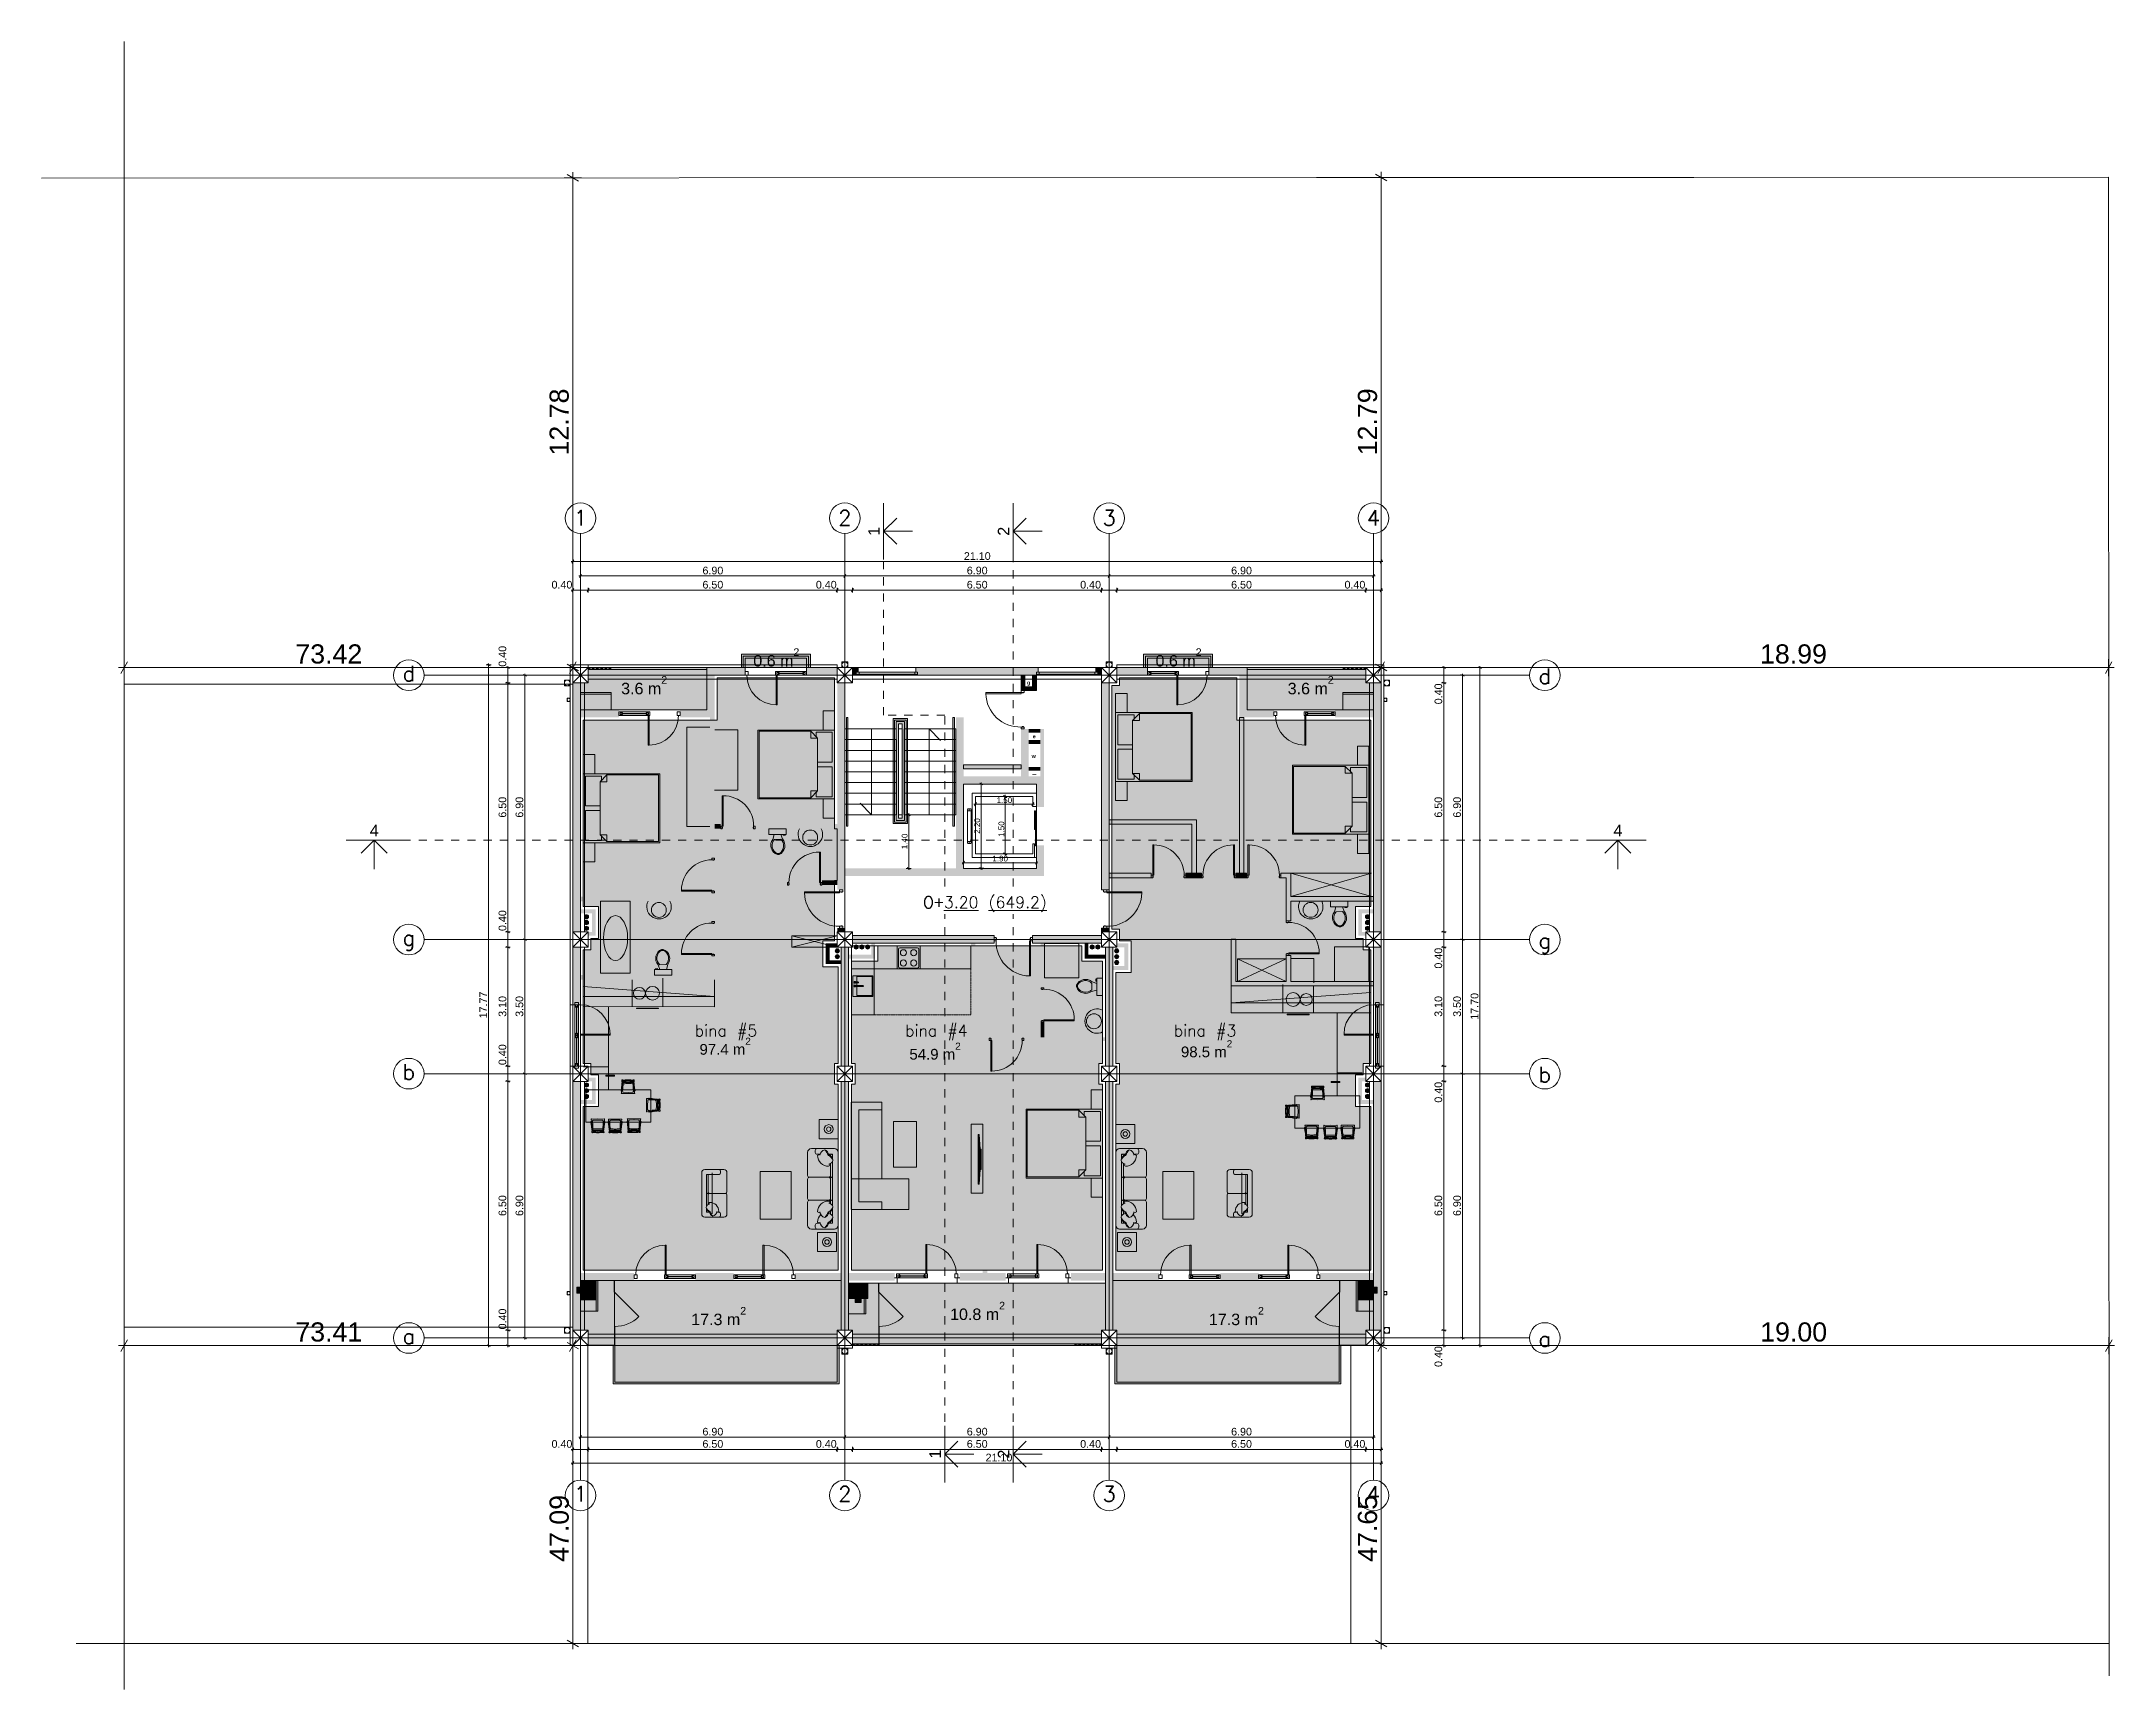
# Model space of a CAD drawing. Header units: millimetres. Extents: x 476571643 to 477489869, y 4620928210 to 4621294454.
# Drawn here: x 477202850 to 477256965, y 4621066517 to 4621109541 of the extents above; entities that cross this region are included whole.
import ezdxf

# ---------------------------------------------------------------- set-up
doc = ezdxf.new("R2010")
doc.units = ezdxf.units.MM
doc.header["$MEASUREMENT"] = 0
doc.set_wipeout_variables(frame=1)
for name, pattern in [('ACAD_ISO02W100', [7.5, 6, -1.5]), ('dash fine 0_25', [0.5952, 0.2976, -0.2976]), ('Dashed', [423.333333, 211.666667, -211.666667]), ('Wipeout_Contour', [1000, 0, -1000])]:
    doc.linetypes.add(name, pattern=pattern)
for name, color, linetype, lineweight in [('0. gagebebi_Pen_No__6', 6, 'Continuous', 0), ('0_Pen_No__2_Pen_No__7_Pen_No__2_Pen_No__7', 7, 'Continuous', 0), ('0_Pen_No__42_Pen_No__250_Pen_No__5', 5, 'Continuous', 0), ('0_Pen_No__7_Pen_No__7_Pen_No__7', 7, 'Continuous', 0), ('2D Drafting - General_Pen_No__1_Pen_No__7', 7, 'Continuous', 0), ('2D Drafting - General_Pen_No__1_Pen_No__7_Pen_No__7', 7, 'Continuous', 0), ('2D Drafting - General_Pen_No__250_Pen_No__2_Pen_No__7', 7, 'Continuous', 0), ('2D Drafting - General_Pen_No__250_Pen_No__7_Pen_No__154', 154, 'Continuous', 0), ('2D Drafting - General_Pen_No__250_Pen_No__7_Pen_No__250', 7, 'Continuous', 0), ('2D Drafting - General_Pen_No__250_Pen_No__7_Pen_No__7', 7, 'Continuous', 0), ('2D Drafting - General_Pen_No__7_Pen_No__250', 7, 'Continuous', 0), ('2D Drafting - General_Pen_No__7_Pen_No__7_Pen_No__7', 7, 'Continuous', 0), ('Annotation - Text_Pen_No__7_Pen_No__142', 142, 'Continuous', 0), ('Annotation - Text_Pen_No__7_Pen_No__5', 5, 'Continuous', 0), ('Doors_Pen_No__7_Pen_No__7_Pen_No__7', 7, 'Continuous', 0), ('G-Anno-Nplt_Pen_No__142', 142, 'Continuous', 0), ('G-Anno-Nplt_Pen_No__151', 151, 'Continuous', 0), ('G-Anno-Nplt_Pen_No__255', 255, 'Continuous', 0), ('G-Anno-Nplt_Pen_No__4', 7, 'Continuous', 0), ('G-Anno-Nplt_Pen_No__7', 7, 'Continuous', 0), ('gegmebi_Pen_No__1_Pen_No__7', 7, 'Continuous', 0), ('gegmebi_Pen_No__7_Pen_No__7', 7, 'Continuous', 0), ('kar-panjara_Pen_No__7_Pen_No__7_Pen_No__7', 7, 'Continuous', 0), ('New_--------AVEJI_MODZRAVI_Pen_No__7', 7, 'Continuous', 0), ('New_--------AVEJI_UDZRAVI_Pen_No__7', 7, 'Continuous', 0), ('New_._Pen_No__1', 1, 'Continuous', 0), ('New_0_Pen_No__7', 7, 'Continuous', 0), ('New_2D Drafting - General_Pen_No__1', 1, 'Continuous', 0), ('New_2D Drafting - General_Pen_No__250_Pen_No__7_Pen_No__154', 154, 'Continuous', 0), ('New_2D Drafting - General_Pen_No__250_Pen_No__7_Pen_No__250', 7, 'Continuous', 0), ('New_2D Drafting - General_Pen_No__250_Pen_No__7_Pen_No__255', 255, 'Continuous', 0), ('New_2D Drafting - General_Pen_No__250_Pen_No__7_Pen_No__7', 7, 'Continuous', 0), ('New_2D Drafting - General_Pen_No__30_Pen_No__9_Pen_No__9_Pen_No__250', 7, 'Continuous', 0), ('New_2D Drafting - General_Pen_No__30_Pen_No__9_Pen_No__9_Pen_No__255', 255, 'Continuous', 0), ('New_2D Drafting - General_Pen_No__30_Pen_No__9_Pen_No__9_Pen_No__4', 7, 'Continuous', 0), ('New_2D Drafting - General_Pen_No__30_Pen_No__9_Pen_No__9_Pen_No__7', 7, 'Continuous', 0), ('New_2D Drafting - General_Pen_No__4', 7, 'Continuous', 0), ('New_aveji_Pen_No__7', 7, 'Continuous', 0), ('New_R03_Nakveti_Pen_No__250', 7, 'Continuous', 0), ('New_R03_Nakveti_Pen_No__4', 7, 'Continuous', 0), ('New_reg_nak_Pen_No__250', 7, 'Continuous', 0), ('New_reg_nak_Pen_No__7', 7, 'Continuous', 0), ('New_shenobebi_Pen_No__1', 1, 'Continuous', 0), ('New_shenobebi_Pen_No__7', 7, 'Continuous', 0), ('New_Structural - Bearing_Pen_No__1', 1, 'Continuous', 0), ('New_Structural - Bearing_Pen_No__250', 7, 'Continuous', 0), ('RED LINE_Pen_No__1', 1, 'Continuous', 0), ('shaxtebi da milebi_Pen_No__1_Pen_No__1_Pen_No__1', 1, 'Continuous', 0), ('shaxtebi da milebi_Pen_No__5_Pen_No__5_Pen_No__5', 5, 'Continuous', 0), ('zoma_Pen_No__1', 1, 'Continuous', 0), ('zoma_Pen_No__142', 142, 'Continuous', 0), ('zoma_Pen_No__5_Pen_No__5', 5, 'Continuous', 0)]:
    doc.layers.add(name, color=color, linetype=linetype, lineweight=lineweight)
doc.layers.add('New_--aveji_Pen_No__251', color=7, linetype='Continuous', lineweight=0, true_color=0x656565)
doc.layers.add('shaxtebi da milebi_Pen_No__5_Pen_No__5_Pen_No__252', color=7, linetype='Continuous', lineweight=0, true_color=0x666666)
doc.layers.add('New_R03_Nakveti', color=7, linetype='Continuous')
doc.layers.add('zoma', color=7, linetype='Continuous')
doc.styles.add('GENERATED_STYLE_1', font='arial.ttf')
doc.styles.add('GENERATED_STYLE_2', font='arial.ttf')
doc.styles.add('GENERATED_STYLE_6', font='arialbd.ttf')
doc.linetypes.add('Break', pattern='A,0,[1,a-5 saxl бѓ’бѓђбѓ¦бѓ”бѓ‘бѓ”бѓ‘бѓ\x98_1.Shx,S=15.679026,R=0,X=0,Y=0],-1975.557214,0', length=1975.557214)
doc.dimstyles.new('GENERATED_STYLE__10', dxfattribs={"dimtxt": 150, "dimasz": 64.421331, "dimexe": 0.18, "dimexo": 3, "dimgap": 0.09, "dimtad": 1, "dimlfac": 0.001, "dimzin": 0, "dimdsep": 46, "dimtxsty": 'GENERATED_STYLE_2', "dimblk": 'ARROWHEAD_2', "dimblk1": 'ARROWHEAD_2', "dimblk2": 'ARROWHEAD_2', "dimcen": 0.09, "dimclrd": 142, "dimclre": 142, "dimclrt": 142, "dimadec": 0, "dimazin": 0, "dimtfac": 1, "dimtdec": 4, "dimtmove": 2, "dimatfit": 3, "dimfxl": 1, "dimtolj": 1, "dimtzin": 0, "dimarcsym": 0})
doc.dimstyles.new('GENERATED_STYLE__11', dxfattribs={"dimtxt": 500, "dimasz": 228, "dimexe": 0.18, "dimexo": 3, "dimgap": 0.09, "dimtad": 1, "dimlfac": 0.001, "dimzin": 0, "dimdsep": 46, "dimtxsty": 'GENERATED_STYLE_2', "dimblk": 'ARROWHEAD_2', "dimblk1": 'ARROWHEAD_2', "dimblk2": 'ARROWHEAD_2', "dimcen": 0.09, "dimclrd": 1, "dimclre": 1, "dimclrt": 1, "dimadec": 0, "dimazin": 0, "dimtfac": 1, "dimtdec": 4, "dimtmove": 2, "dimatfit": 3, "dimfxl": 1, "dimtolj": 1, "dimtzin": 0, "dimarcsym": 0})
doc.dimstyles.new('GENERATED_STYLE__12', dxfattribs={"dimtxt": 500, "dimasz": 228, "dimexe": 0.18, "dimexo": 3, "dimgap": 0.09, "dimtad": 1, "dimtih": 1, "dimtoh": 1, "dimlfac": 0.001, "dimzin": 0, "dimdsep": 46, "dimtxsty": 'GENERATED_STYLE_2', "dimblk": 'ARROWHEAD_2', "dimblk1": 'ARROWHEAD_2', "dimblk2": 'ARROWHEAD_2', "dimcen": 0.09, "dimclrd": 1, "dimclre": 1, "dimclrt": 1, "dimadec": 0, "dimazin": 0, "dimtfac": 1, "dimtdec": 4, "dimtmove": 2, "dimatfit": 3, "dimfxl": 1, "dimtolj": 1, "dimtzin": 0, "dimarcsym": 0})
doc.dimstyles.new('GENERATED_STYLE__13', dxfattribs={"dimtxt": 500, "dimasz": 228, "dimexe": 0.18, "dimexo": 3, "dimgap": 0.09, "dimtad": 1, "dimlfac": 0.001, "dimzin": 0, "dimdsep": 46, "dimtxsty": 'GENERATED_STYLE_2', "dimblk": 'ARROWHEAD_2', "dimblk1": 'ARROWHEAD_2', "dimblk2": 'ARROWHEAD_2', "dimcen": 0.09, "dimclrd": 1, "dimclre": 1, "dimclrt": 1, "dimadec": 0, "dimazin": 0, "dimtfac": 1, "dimtdec": 4, "dimtmove": 0, "dimatfit": 3, "dimfxl": 1, "dimtolj": 1, "dimtzin": 0, "dimarcsym": 0})
doc.dimstyles.new('GENERATED_STYLE__3', dxfattribs={"dimtxt": 200, "dimasz": 64.421331, "dimexe": 0.18, "dimexo": 3, "dimgap": 0.09, "dimtad": 1, "dimtih": 1, "dimtoh": 1, "dimlfac": 0.001, "dimzin": 0, "dimdsep": 46, "dimtxsty": 'GENERATED_STYLE_2', "dimblk": 'ARROWHEAD_2', "dimblk1": 'ARROWHEAD_2', "dimblk2": 'ARROWHEAD_2', "dimcen": 0.09, "dimclrd": 142, "dimclre": 142, "dimclrt": 142, "dimadec": 0, "dimazin": 0, "dimtfac": 1, "dimtdec": 4, "dimtmove": 0, "dimatfit": 3, "dimfxl": 1, "dimtolj": 1, "dimtzin": 0, "dimarcsym": 0})
doc.dimstyles.new('GENERATED_STYLE__4', dxfattribs={"dimtxt": 200, "dimasz": 64.421331, "dimexe": 0.18, "dimexo": 3, "dimgap": 0.09, "dimtad": 1, "dimtih": 1, "dimtoh": 1, "dimlfac": 0.001, "dimzin": 0, "dimdsep": 46, "dimtxsty": 'GENERATED_STYLE_2', "dimblk": 'ARROWHEAD_2', "dimblk1": 'ARROWHEAD_2', "dimblk2": 'ARROWHEAD_2', "dimcen": 0.09, "dimclrd": 142, "dimclre": 142, "dimclrt": 142, "dimadec": 0, "dimazin": 0, "dimtfac": 1, "dimtdec": 4, "dimtmove": 2, "dimatfit": 3, "dimfxl": 1, "dimtolj": 1, "dimtzin": 0, "dimarcsym": 0})
doc.dimstyles.new('GENERATED_STYLE__7', dxfattribs={"dimtxt": 200, "dimasz": 64.421331, "dimexe": 0.18, "dimexo": 3, "dimgap": 0.09, "dimtad": 1, "dimlfac": 0.001, "dimzin": 0, "dimdsep": 46, "dimtxsty": 'GENERATED_STYLE_2', "dimblk": 'ARROWHEAD_2', "dimblk1": 'ARROWHEAD_2', "dimblk2": 'ARROWHEAD_2', "dimcen": 0.09, "dimclrd": 142, "dimclre": 142, "dimclrt": 142, "dimadec": 0, "dimazin": 0, "dimtfac": 1, "dimtdec": 4, "dimtmove": 0, "dimatfit": 3, "dimfxl": 1, "dimtolj": 1, "dimtzin": 0, "dimarcsym": 0})
doc.dimstyles.new('GENERATED_STYLE__8', dxfattribs={"dimtxt": 150, "dimasz": 64.421331, "dimexe": 0.18, "dimexo": 3, "dimgap": 0.09, "dimtad": 1, "dimlfac": 0.001, "dimzin": 0, "dimdsep": 46, "dimtxsty": 'GENERATED_STYLE_2', "dimblk": 'ARROWHEAD_2', "dimblk1": 'ARROWHEAD_2', "dimblk2": 'ARROWHEAD_2', "dimcen": 0.09, "dimclrd": 142, "dimclre": 142, "dimclrt": 142, "dimadec": 0, "dimazin": 0, "dimtfac": 1, "dimtdec": 4, "dimtmove": 0, "dimatfit": 3, "dimfxl": 1, "dimtolj": 1, "dimtzin": 0, "dimarcsym": 0})
doc.dimstyles.new('GENERATED_STYLE__9', dxfattribs={"dimtxt": 150, "dimasz": 64.421331, "dimexe": 0.18, "dimexo": 3, "dimgap": 0.09, "dimtad": 1, "dimtih": 1, "dimtoh": 1, "dimlfac": 0.001, "dimzin": 0, "dimdsep": 46, "dimtxsty": 'GENERATED_STYLE_2', "dimblk": 'ARROWHEAD_2', "dimblk1": 'ARROWHEAD_2', "dimblk2": 'ARROWHEAD_2', "dimcen": 0.09, "dimclrd": 142, "dimclre": 142, "dimclrt": 142, "dimadec": 0, "dimazin": 0, "dimtfac": 1, "dimtdec": 4, "dimtmove": 0, "dimatfit": 3, "dimfxl": 1, "dimtolj": 1, "dimtzin": 0, "dimarcsym": 0})

msp = doc.modelspace()

# ---------------------------------------------------------------- texts
at = {"layer": 'Annotation - Text_Pen_No__7_Pen_No__142', "color": 142, "linetype": 'Continuous', "lineweight": 0, "char_height": 300, "attachment_point": 2}
for s, insert in [('\\A1;{\\pqc;\\Ftxt.shx;bina #\\Ftxt.shx;5}', (477220719.507, 4621083868.48)), ('\\A1;{\\pqc;\\Ftxt.shx;bina #\\Ftxt.shx;4}', (477226212.136, 4621083868.698)), ('\\A1;{\\pqc;\\Ftxt.shx;bina #\\Ftxt.shx;3}', (477233225.053, 4621083868.698))]:
    msp.add_mtext(s, dxfattribs=dict(at, insert=insert))
at = {"layer": 'Annotation - Text_Pen_No__7_Pen_No__5', "color": 5, "linetype": 'Continuous', "lineweight": 0, "char_height": 400, "attachment_point": 2}
for s, insert in [('\\A1;{\\pqc;\\Ftxt.shx;1}', (477216923.475, 4621097301.946)), ('\\A1;{\\pqc;\\Ftxt.shx;2}', (477223823.475, 4621097301.946)), ('\\A1;{\\pqc;\\Ftxt.shx;3}', (477230723.475, 4621097301.946)), ('\\A1;{\\pqc;\\Ftxt.shx;4}', (477237623.475, 4621097301.946)), ('\\A1;{\\pqc;\\Ftxt.shx;d}', (477212442.924, 4621093239.761)), ('\\A1;{\\pqc;\\Ftxt.shx;d}', (477242096.004, 4621093167.919)), ('\\A1;{\\pqc;\\Ftxt.shx;g}', (477212442.924, 4621086340.961)), ('\\A1;{\\pqc;\\Ftxt.shx;g}', (477242096.004, 4621086269.119)), ('\\A1;{\\pqc;\\Ftxt.shx;b}', (477212442.924, 4621082840.961)), ('\\A1;{\\pqc;\\Ftxt.shx;b}', (477242096.004, 4621082769.119)), ('\\A1;{\\pqc;\\Ftxt.shx;a}', (477212442.924, 4621075940.961)), ('\\A1;{\\pqc;\\Ftxt.shx;a}', (477242096.004, 4621075869.119)), ('\\A1;{\\pqc;\\Ftxt.shx;1}', (477216923.475, 4621071823.774)), ('\\A1;{\\pqc;\\Ftxt.shx;2}', (477223823.475, 4621071823.774)), ('\\A1;{\\pqc;\\Ftxt.shx;3}', (477230723.475, 4621071823.774)), ('\\A1;{\\pqc;\\Ftxt.shx;4}', (477237623.475, 4621071823.774))]:
    msp.add_mtext(s, dxfattribs=dict(at, insert=insert))
at = {"layer": 'G-Anno-Nplt_Pen_No__142', "color": 142, "lineweight": 0, "char_height": 280, "attachment_point": 7, "style": 'GENERATED_STYLE_1'}
for s, insert in [('{\\fArial|b0|i0|c0|p34;97.4 m{\\H0.66x;\\S2^  ;}}', (477220027.559, 4621083085.902)), ('{\\fArial|b0|i0|c0|p34;54.9 m{\\H0.66x;\\S2^  ;}}', (477225507.064, 4621082958.393)), ('{\\fArial|b0|i0|c0|p34;98.5 m{\\H0.66x;\\S2^  ;}}', (477232594.828, 4621083020.225))]:
    msp.add_mtext(s, dxfattribs=dict(at, insert=insert))
at = {"layer": 'G-Anno-Nplt_Pen_No__7', "color": 7, "lineweight": 0, "char_height": 300, "attachment_point": 7, "style": 'GENERATED_STYLE_1'}
for s, insert in [('{\\fArial|b0|i0|c0|p34;0.6 m{\\H0.66x;\\S2^  ;}}', (477221432.084, 4621093219.777)), ('{\\fArial|b0|i0|c0|p34;0.6 m{\\H0.66x;\\S2^  ;}}', (477231931.721, 4621093219.777)), ('{\\fArial|b0|i0|c0|p34;3.6 m{\\H0.66x;\\S2^  ;}}', (477217982.075, 4621092494.786)), ('{\\fArial|b0|i0|c0|p34;3.6 m{\\H0.66x;\\S2^  ;}}', (477235381.729, 4621092494.786)), ('{\\fArial|b0|i0|c0|p34;17.3 m{\\H0.66x;\\S2^  ;}}', (477219810.877, 4621076025.441)), ('{\\fArial|b0|i0|c0|p34;10.8 m{\\H0.66x;\\S2^  ;}}', (477226568.072, 4621076159.969)), ('{\\fArial|b0|i0|c0|p34;17.3 m{\\H0.66x;\\S2^  ;}}', (477233325.267, 4621076025.441))]:
    msp.add_mtext(s, dxfattribs=dict(at, insert=insert))
at = {"layer": 'New_._Pen_No__1', "color": 1, "linetype": 'Continuous', "lineweight": 0, "attachment_point": 2, "rotation": 90}
for s, insert, char_height, style in [('\\A1;{\\pqc;\\fArial|b0|i0|c0|p34;1}', (477224431.107, 4621096755.162), 300, 'GENERATED_STYLE_1'), ('\\A1;{\\pqc;\\fArial|b0|i0|c0|p34;2}', (477227814.697, 4621096755.162), 300, 'GENERATED_STYLE_1'), ('\\A1;{\\pqc;\\fArial|b1|i0|c0|p34;I}', (477228719.299, 4621090412.137), 100, 'GENERATED_STYLE_6'), ('\\A1;{\\pqc;\\fArial|b0|i0|c0|p34;1}', (477226029.58, 4621072663.169), 300, 'GENERATED_STYLE_1'), ('\\A1;{\\pqc;\\fArial|b0|i0|c0|p34;2}', (477227814.697, 4621072663.169), 300, 'GENERATED_STYLE_1')]:
    msp.add_mtext(s, dxfattribs=dict(at, insert=insert, char_height=char_height, style=style))
at = {"layer": 'New_._Pen_No__1', "color": 1, "linetype": 'Continuous', "lineweight": 0, "attachment_point": 2}
for s, insert, char_height, style in [('\\A1;{\\pqc;\\fArial|b1|i0|c0|p34;g}', (477228619.609, 4621092855.13), 100, 'GENERATED_STYLE_6'), ('\\A1;{\\pqc;\\fArial|b1|i0|c0|p34;e}', (477228765.433, 4621091451.278), 100, 'GENERATED_STYLE_6'), ('\\A1;{\\pqc;\\fArial|b1|i0|c0|p34;w}', (477228752.539, 4621090933.664), 100, 'GENERATED_STYLE_6'), ('\\A1;{\\pqc;\\fArial|b0|i0|c0|p34;4}', (477211537.644, 4621089093.359), 300, 'GENERATED_STYLE_1'), ('\\A1;{\\pqc;\\fArial|b0|i0|c0|p34;4}', (477244001.258, 4621089093.359), 300, 'GENERATED_STYLE_1')]:
    msp.add_mtext(s, dxfattribs=dict(at, insert=insert, char_height=char_height, style=style))

# ---------------------------------------------------------------- blocks, each defined once
blk = doc.blocks.new('Bed Layout 23')
at = {"layer": 'New_R03_Nakveti_Pen_No__4', "color": 7, "linetype": 'Continuous', "lineweight": 0}
for p, q in [((-900, 0), (-1400, 0)), ((-1400, 0), (-1400, -300)), ((-900, -300), (-900, 0)), ((900, 0), (-900, 0)), ((-900, 0), (-900, -2000)), ((1400, 0), (900, 0)), ((900, 0), (900, -300)), ((900, -2000), (900, 0)), ((1400, -300), (1400, 0)), ((-1400, -300), (-900, -300)), ((-690, -440), (-870, -620)), ((0, -440), (-690, -440)), ((-690, -440), (-690, -620)), ((690, -440), (0, -440)), ((870, -620), (690, -440)), ((690, -440), (690, -620)), ((900, -300), (1400, -300)), ((-870, -620), (-870, -1970)), ((-870, -620), (-690, -620)), ((870, -620), (690, -620)), ((870, -1970), (870, -620)), ((-900, -2000), (900, -2000)), ((-870, -1970), (0, -1970)), ((0, -1970), (870, -1970))]:
    blk.add_line(p, q, dxfattribs=at)
at = {"layer": 'New_R03_Nakveti_Pen_No__4', "color": 7, "linetype": 'Continuous', "lineweight": 0, "flags": 128}
for points in [[(-60, -440), (-60, -60), (-840, -60), (-840, -480), (-730, -480), (-690, -440)], [(690, -440), (730, -480), (840, -480), (840, -60), (60, -60), (60, -440)]]:
    blk.add_lwpolyline(points, close=True, dxfattribs=at)
blk = doc.blocks.new('Bed Layout 23_2')
at = {"layer": 'New_R03_Nakveti_Pen_No__4', "color": 7, "linetype": 'Continuous', "lineweight": 0}
for p, q in [((-900, 0), (-1400, 0)), ((-1400, 0), (-1400, -300)), ((-900, -300), (-900, 0)), ((900, 0), (-900, 0)), ((-900, 0), (-900, -2000)), ((1400, 0), (900, 0)), ((900, 0), (900, -300)), ((900, -2000), (900, 0)), ((1400, -300), (1400, 0)), ((-1400, -300), (-900, -300)), ((-690, -440), (-870, -620)), ((0, -440), (-690, -440)), ((-690, -440), (-690, -620)), ((690, -440), (0, -440)), ((870, -620), (690, -440)), ((690, -440), (690, -620)), ((900, -300), (1400, -300)), ((-870, -620), (-870, -1970)), ((-870, -620), (-690, -620)), ((870, -620), (690, -620)), ((870, -1970), (870, -620)), ((-900, -2000), (900, -2000)), ((-870, -1970), (0, -1970)), ((0, -1970), (870, -1970))]:
    blk.add_line(p, q, dxfattribs=at)
at = {"layer": 'New_R03_Nakveti_Pen_No__4', "color": 7, "linetype": 'Continuous', "lineweight": 0, "flags": 128}
for points in [[(-60, -440), (-60, -60), (-840, -60), (-840, -480), (-730, -480), (-690, -440)], [(690, -440), (730, -480), (840, -480), (840, -60), (60, -60), (60, -440)]]:
    blk.add_lwpolyline(points, close=True, dxfattribs=at)
blk = doc.blocks.new('*D1091', base_point=(476844527, 4621385791))
at = {"layer": 'zoma_Pen_No__142', "color": 142, "linetype": 'Continuous', "lineweight": 0, "transparency": 16777216}
for p, q in [((477225425, 4621089355), (477225552, 4621089355)), ((477225531, 4621089330), (477225446, 4621089379)), ((477225488, 4621089396), (477225488, 4621089355)), ((477225488, 4621089355), (477225488, 4621087955)), ((477225425, 4621087955), (477225552, 4621087955)), ((477225446, 4621087979), (477225531, 4621087930)), ((477225488, 4621087955), (477225488, 4621087913))]:
    blk.add_line(p, q, dxfattribs=at)
at = {"layer": 'zoma_Pen_No__142', "color": 142, "lineweight": 0, "transparency": 16777216, "insert": (477225458, 4621088455), "char_height": 150, "attachment_point": 7, "rotation": 90, "style": 'GENERATED_STYLE_2'}
blk.add_mtext('\\A1;{\\pql;\\fArial CYR|b0|i0|c204|p34;1.40}', dxfattribs=at)
blk = doc.blocks.new('ARROWHEAD_2')
at = {"color": 0, "linetype": 'Continuous', "lineweight": 0}
for p, q in [((0, 0), (-1, 0)), ((-0.38, -0.66), (0.38, 0.66))]:
    blk.add_line(p, q, dxfattribs=at)
blk = doc.blocks.new('*D1092', base_point=(476844527, 4621385791))
at = {"layer": 'zoma_Pen_No__142', "color": 142, "linetype": 'Continuous', "lineweight": 0, "transparency": 16777216}
for p, q in [((477216880, 4621073107), (477216921, 4621073107)), ((477216946, 4621073149), (477216897, 4621073065)), ((477216921, 4621073043), (477216921, 4621073171)), ((477216921, 4621073107), (477223821, 4621073107)), ((477223846, 4621073149), (477223797, 4621073065)), ((477223821, 4621073043), (477223821, 4621073171))]:
    blk.add_line(p, q, dxfattribs=at)
at = {"layer": 'zoma_Pen_No__142', "color": 142, "lineweight": 0, "transparency": 16777216, "insert": (477220105, 4621073147), "char_height": 200, "attachment_point": 7, "style": 'GENERATED_STYLE_2'}
blk.add_mtext('\\A1;{\\pql;\\fArial CYR|b0|i0|c204|p34;6.90}', dxfattribs=at)
blk = doc.blocks.new('*D1093', base_point=(476844527, 4621385791))
at = {"layer": 'zoma_Pen_No__142', "color": 142, "linetype": 'Continuous', "lineweight": 0, "transparency": 16777216}
for p, q in [((477223846, 4621073149), (477223797, 4621073065)), ((477223821, 4621073043), (477223821, 4621073171)), ((477223821, 4621073107), (477230721, 4621073107)), ((477230746, 4621073149), (477230697, 4621073065)), ((477230721, 4621073043), (477230721, 4621073171))]:
    blk.add_line(p, q, dxfattribs=at)
at = {"layer": 'zoma_Pen_No__142', "color": 142, "lineweight": 0, "transparency": 16777216, "insert": (477227005, 4621073147), "char_height": 200, "attachment_point": 7, "style": 'GENERATED_STYLE_2'}
blk.add_mtext('\\A1;{\\pql;\\fArial CYR|b0|i0|c204|p34;6.90}', dxfattribs=at)
blk = doc.blocks.new('*D1094', base_point=(476844527, 4621385791))
at = {"layer": 'zoma_Pen_No__142', "color": 142, "linetype": 'Continuous', "lineweight": 0, "transparency": 16777216}
for p, q in [((477230746, 4621073149), (477230697, 4621073065)), ((477230721, 4621073043), (477230721, 4621073171)), ((477230721, 4621073107), (477237621, 4621073107)), ((477237597, 4621073065), (477237646, 4621073149)), ((477237621, 4621073043), (477237621, 4621073171)), ((477237621, 4621073107), (477237663, 4621073107))]:
    blk.add_line(p, q, dxfattribs=at)
at = {"layer": 'zoma_Pen_No__142', "color": 142, "lineweight": 0, "transparency": 16777216, "insert": (477233905, 4621073147), "char_height": 200, "attachment_point": 7, "style": 'GENERATED_STYLE_2'}
blk.add_mtext('\\A1;{\\pql;\\fArial CYR|b0|i0|c204|p34;6.90}', dxfattribs=at)
blk = doc.blocks.new('*D1095', base_point=(476844527, 4621385791))
at = {"layer": 'zoma_Pen_No__142', "color": 142, "linetype": 'Continuous', "lineweight": 0, "transparency": 16777216}
for p, q in [((477215512, 4621092970), (477215427, 4621093019)), ((477215469, 4621093036), (477215469, 4621092995)), ((477215406, 4621092995), (477215533, 4621092995)), ((477215469, 4621092995), (477215469, 4621086095)), ((477215406, 4621086095), (477215533, 4621086095)), ((477215512, 4621086070), (477215427, 4621086119))]:
    blk.add_line(p, q, dxfattribs=at)
at = {"layer": 'zoma_Pen_No__142', "color": 142, "lineweight": 0, "transparency": 16777216, "insert": (477215429, 4621089279), "char_height": 200, "attachment_point": 7, "rotation": 90, "style": 'GENERATED_STYLE_2'}
blk.add_mtext('\\A1;{\\pql;\\fArial CYR|b0|i0|c204|p34;6.90}', dxfattribs=at)
blk = doc.blocks.new('*D1096', base_point=(476844527, 4621385791))
at = {"layer": 'zoma_Pen_No__142', "color": 142, "linetype": 'Continuous', "lineweight": 0, "transparency": 16777216}
for p, q in [((477215406, 4621086095), (477215533, 4621086095)), ((477215512, 4621086070), (477215427, 4621086119)), ((477215469, 4621086095), (477215469, 4621082595)), ((477215406, 4621082595), (477215533, 4621082595)), ((477215512, 4621082570), (477215427, 4621082619))]:
    blk.add_line(p, q, dxfattribs=at)
at = {"layer": 'zoma_Pen_No__142', "color": 142, "lineweight": 0, "transparency": 16777216, "insert": (477215429, 4621084079), "char_height": 200, "attachment_point": 7, "rotation": 90, "style": 'GENERATED_STYLE_2'}
blk.add_mtext('\\A1;{\\pql;\\fArial CYR|b0|i0|c204|p34;3.50}', dxfattribs=at)
blk = doc.blocks.new('*D1097', base_point=(476844527, 4621385791))
at = {"layer": 'zoma_Pen_No__142', "color": 142, "linetype": 'Continuous', "lineweight": 0, "transparency": 16777216}
for p, q in [((477215406, 4621082595), (477215533, 4621082595)), ((477215512, 4621082570), (477215427, 4621082619)), ((477215469, 4621082595), (477215469, 4621075695)), ((477215406, 4621075695), (477215533, 4621075695)), ((477215427, 4621075719), (477215512, 4621075670)), ((477215469, 4621075695), (477215469, 4621075653))]:
    blk.add_line(p, q, dxfattribs=at)
at = {"layer": 'zoma_Pen_No__142', "color": 142, "lineweight": 0, "transparency": 16777216, "insert": (477215429, 4621078879), "char_height": 200, "attachment_point": 7, "rotation": 90, "style": 'GENERATED_STYLE_2'}
blk.add_mtext('\\A1;{\\pql;\\fArial CYR|b0|i0|c204|p34;6.90}', dxfattribs=at)
blk = doc.blocks.new('*D1098', base_point=(476844527, 4621385791))
at = {"layer": 'zoma_Pen_No__142', "color": 142, "linetype": 'Continuous', "lineweight": 0, "transparency": 16777216}
for p, q in [((477214962, 4621093195), (477215089, 4621093195)), ((477215068, 4621093170), (477214983, 4621093219)), ((477215026, 4621093236), (477215026, 4621093195)), ((477215026, 4621093195), (477215026, 4621092795)), ((477214962, 4621092795), (477215089, 4621092795)), ((477215068, 4621092770), (477214983, 4621092819))]:
    blk.add_line(p, q, dxfattribs=at)
at = {"layer": 'zoma_Pen_No__142', "color": 142, "lineweight": 0, "transparency": 16777216, "insert": (477214986, 4621093219), "char_height": 200, "attachment_point": 7, "rotation": 90.0005, "style": 'GENERATED_STYLE_2'}
blk.add_mtext('\\A1;{\\pql;\\fArial CYR|b0|i0|c204|p34;0.40}', dxfattribs=at)
blk = doc.blocks.new('*D1099', base_point=(476844527, 4621385791))
at = {"layer": 'zoma_Pen_No__142', "color": 142, "linetype": 'Continuous', "lineweight": 0, "transparency": 16777216}
for p, q in [((477215026, 4621093195), (477215026, 4621092795)), ((477214962, 4621092795), (477215089, 4621092795)), ((477215068, 4621092770), (477214983, 4621092819)), ((477215026, 4621092795), (477215026, 4621086295)), ((477215068, 4621086270), (477214983, 4621086319))]:
    blk.add_line(p, q, dxfattribs=at)
at = {"layer": 'zoma_Pen_No__142', "color": 142, "lineweight": 0, "transparency": 16777216, "char_height": 200, "attachment_point": 7, "rotation": 90.0005, "style": 'GENERATED_STYLE_2'}
for s, insert in [('\\A1;{\\pql;\\fArial CYR|b0|i0|c204|p34;6.50}', (477214986, 4621089279)), ('\\A1;{\\pql;\\fArial CYR|b0|i0|c204|p34;0.40}', (477214986, 4621086319))]:
    blk.add_mtext(s, dxfattribs=dict(at, insert=insert))
blk = doc.blocks.new('*D1100', base_point=(476844527, 4621385791))
at = {"layer": 'zoma_Pen_No__142', "color": 142, "linetype": 'Continuous', "lineweight": 0, "transparency": 16777216}
for p, q in [((477215026, 4621092795), (477215026, 4621086295)), ((477214962, 4621086295), (477215089, 4621086295)), ((477215068, 4621086270), (477214983, 4621086319)), ((477215026, 4621086295), (477215026, 4621085895)), ((477214962, 4621085895), (477215089, 4621085895)), ((477215068, 4621085870), (477214983, 4621085919)), ((477215026, 4621085895), (477215026, 4621082795))]:
    blk.add_line(p, q, dxfattribs=at)
blk = doc.blocks.new('*D1101', base_point=(476844527, 4621385791))
at = {"layer": 'zoma_Pen_No__142', "color": 142, "linetype": 'Continuous', "lineweight": 0, "transparency": 16777216}
for p, q in [((477214962, 4621085895), (477215089, 4621085895)), ((477215068, 4621085870), (477214983, 4621085919)), ((477215026, 4621085895), (477215026, 4621082795)), ((477214962, 4621082795), (477215089, 4621082795)), ((477215068, 4621082770), (477214984, 4621082819))]:
    blk.add_line(p, q, dxfattribs=at)
at = {"layer": 'zoma_Pen_No__142', "color": 142, "lineweight": 0, "transparency": 16777216, "char_height": 200, "attachment_point": 7, "rotation": 90.0005, "style": 'GENERATED_STYLE_2'}
for s, insert in [('\\A1;{\\pql;\\fArial CYR|b0|i0|c204|p34;3.10}', (477214986, 4621084079)), ('\\A1;{\\pql;\\fArial CYR|b0|i0|c204|p34;0.40}', (477214986, 4621082819))]:
    blk.add_mtext(s, dxfattribs=dict(at, insert=insert))
blk = doc.blocks.new('*D1102', base_point=(476844527, 4621385791))
at = {"layer": 'zoma_Pen_No__142', "color": 142, "linetype": 'Continuous', "lineweight": 0, "transparency": 16777216}
for p, q in [((477215026, 4621085895), (477215026, 4621082795)), ((477214962, 4621082795), (477215089, 4621082795)), ((477215068, 4621082770), (477214984, 4621082819)), ((477215026, 4621082795), (477215026, 4621082395)), ((477214962, 4621082395), (477215089, 4621082395)), ((477215068, 4621082370), (477214984, 4621082419)), ((477215026, 4621082395), (477215026, 4621075895))]:
    blk.add_line(p, q, dxfattribs=at)
blk = doc.blocks.new('*D1103', base_point=(476844527, 4621385791))
at = {"layer": 'zoma_Pen_No__142', "color": 142, "linetype": 'Continuous', "lineweight": 0, "transparency": 16777216}
blk.add_line((477215068, 4621082370), (477214984, 4621082419), dxfattribs=at)
blk = doc.blocks.new('*D1104', base_point=(476844527, 4621385791))
at = {"layer": 'zoma_Pen_No__142', "color": 142, "linetype": 'Continuous', "lineweight": 0, "transparency": 16777216}
for p, q in [((477215026, 4621082795), (477215026, 4621082395)), ((477214962, 4621082395), (477215089, 4621082395)), ((477215068, 4621082370), (477214984, 4621082419)), ((477215026, 4621082395), (477215026, 4621075895)), ((477215068, 4621075870), (477214984, 4621075919))]:
    blk.add_line(p, q, dxfattribs=at)
at = {"layer": 'zoma_Pen_No__142', "color": 142, "lineweight": 0, "transparency": 16777216, "char_height": 200, "attachment_point": 7, "rotation": 90.0005, "style": 'GENERATED_STYLE_2'}
for s, insert in [('\\A1;{\\pql;\\fArial CYR|b0|i0|c204|p34;6.50}', (477214986, 4621078879)), ('\\A1;{\\pql;\\fArial CYR|b0|i0|c204|p34;0.40}', (477214986, 4621075919))]:
    blk.add_mtext(s, dxfattribs=dict(at, insert=insert))
blk = doc.blocks.new('*D1105', base_point=(476844527, 4621385791))
at = {"layer": 'zoma_Pen_No__142', "color": 142, "linetype": 'Continuous', "lineweight": 0, "transparency": 16777216}
for p, q in [((477215026, 4621082395), (477215026, 4621075895)), ((477214962, 4621075895), (477215090, 4621075895)), ((477215068, 4621075870), (477214984, 4621075919)), ((477215026, 4621075895), (477215026, 4621075495)), ((477214962, 4621075495), (477215090, 4621075495)), ((477214984, 4621075519), (477215068, 4621075470)), ((477215026, 4621075495), (477215026, 4621075453))]:
    blk.add_line(p, q, dxfattribs=at)
blk = doc.blocks.new('*D1106', base_point=(476844527, 4621385791))
at = {"layer": 'zoma_Pen_No__142', "color": 142, "linetype": 'Continuous', "lineweight": 0, "transparency": 16777216}
for p, q in [((477214459, 4621093265), (477214587, 4621093265)), ((477214565, 4621093240), (477214481, 4621093289)), ((477214523, 4621093306), (477214523, 4621093265)), ((477214523, 4621093265), (477214523, 4621075495)), ((477214460, 4621075495), (477214587, 4621075495)), ((477214481, 4621075519), (477214566, 4621075470)), ((477214523, 4621075495), (477214523, 4621075453))]:
    blk.add_line(p, q, dxfattribs=at)
at = {"layer": 'zoma_Pen_No__142', "color": 142, "lineweight": 0, "transparency": 16777216, "insert": (477214483, 4621084038), "char_height": 200, "attachment_point": 7, "rotation": 90.0005, "style": 'GENERATED_STYLE_2'}
blk.add_mtext('\\A1;{\\pql;\\fArial CYR|b0|i0|c204|p34;17.77}', dxfattribs=at)
blk = doc.blocks.new('*D1107', base_point=(476844527, 4621385791))
at = {"layer": 'zoma_Pen_No__142', "color": 142, "linetype": 'Continuous', "lineweight": 0, "transparency": 16777216}
for p, q in [((477216680, 4621072787), (477216721, 4621072787)), ((477216746, 4621072829), (477216697, 4621072745)), ((477216721, 4621072723), (477216721, 4621072851)), ((477216721, 4621072787), (477217121, 4621072787)), ((477217146, 4621072829), (477217097, 4621072745)), ((477217121, 4621072723), (477217121, 4621072851))]:
    blk.add_line(p, q, dxfattribs=at)
at = {"layer": 'zoma_Pen_No__142', "color": 142, "lineweight": 0, "transparency": 16777216, "insert": (477216165, 4621072827), "char_height": 200, "attachment_point": 7, "style": 'GENERATED_STYLE_2'}
blk.add_mtext('\\A1;{\\pql;\\fArial CYR|b0|i0|c204|p34;0.40}', dxfattribs=at)
blk = doc.blocks.new('*D1108', base_point=(476844527, 4621385791))
at = {"layer": 'zoma_Pen_No__142', "color": 142, "linetype": 'Continuous', "lineweight": 0, "transparency": 16777216}
for p, q in [((477217146, 4621072829), (477217097, 4621072745)), ((477217121, 4621072723), (477217121, 4621072851)), ((477217121, 4621072787), (477223621, 4621072787)), ((477223646, 4621072829), (477223597, 4621072745)), ((477223621, 4621072723), (477223621, 4621072851))]:
    blk.add_line(p, q, dxfattribs=at)
at = {"layer": 'zoma_Pen_No__142', "color": 142, "lineweight": 0, "transparency": 16777216, "char_height": 200, "attachment_point": 7, "style": 'GENERATED_STYLE_2'}
for s, insert in [('\\A1;{\\pql;\\fArial CYR|b0|i0|c204|p34;6.50}', (477220105, 4621072827)), ('\\A1;{\\pql;\\fArial CYR|b0|i0|c204|p34;0.40}', (477223065, 4621072827))]:
    blk.add_mtext(s, dxfattribs=dict(at, insert=insert))
blk = doc.blocks.new('*D1109', base_point=(476844527, 4621385791))
at = {"layer": 'zoma_Pen_No__142', "color": 142, "linetype": 'Continuous', "lineweight": 0, "transparency": 16777216}
for p, q in [((477223646, 4621072829), (477223597, 4621072745)), ((477223621, 4621072723), (477223621, 4621072851)), ((477223621, 4621072787), (477224021, 4621072787)), ((477224046, 4621072829), (477223997, 4621072745)), ((477224021, 4621072723), (477224021, 4621072851))]:
    blk.add_line(p, q, dxfattribs=at)
blk = doc.blocks.new('*D1110', base_point=(476844527, 4621385791))
at = {"layer": 'zoma_Pen_No__142', "color": 142, "linetype": 'Continuous', "lineweight": 0, "transparency": 16777216}
for p, q in [((477224046, 4621072829), (477223997, 4621072745)), ((477224021, 4621072723), (477224021, 4621072851)), ((477224021, 4621072787), (477230521, 4621072787)), ((477230546, 4621072829), (477230497, 4621072745)), ((477230521, 4621072723), (477230521, 4621072851))]:
    blk.add_line(p, q, dxfattribs=at)
at = {"layer": 'zoma_Pen_No__142', "color": 142, "lineweight": 0, "transparency": 16777216, "char_height": 200, "attachment_point": 7, "style": 'GENERATED_STYLE_2'}
for s, insert in [('\\A1;{\\pql;\\fArial CYR|b0|i0|c204|p34;6.50}', (477227005, 4621072827)), ('\\A1;{\\pql;\\fArial CYR|b0|i0|c204|p34;0.40}', (477229965, 4621072827))]:
    blk.add_mtext(s, dxfattribs=dict(at, insert=insert))
blk = doc.blocks.new('*D1111', base_point=(476844527, 4621385791))
at = {"layer": 'zoma_Pen_No__142', "color": 142, "linetype": 'Continuous', "lineweight": 0, "transparency": 16777216}
for p, q in [((477230546, 4621072829), (477230497, 4621072745)), ((477230521, 4621072723), (477230521, 4621072851)), ((477230521, 4621072787), (477230921, 4621072787)), ((477230946, 4621072829), (477230897, 4621072745)), ((477230921, 4621072723), (477230921, 4621072851))]:
    blk.add_line(p, q, dxfattribs=at)
blk = doc.blocks.new('*D1112', base_point=(476844527, 4621385791))
at = {"layer": 'zoma_Pen_No__142', "color": 142, "linetype": 'Continuous', "lineweight": 0, "transparency": 16777216}
for p, q in [((477230946, 4621072829), (477230897, 4621072745)), ((477230921, 4621072723), (477230921, 4621072851)), ((477230921, 4621072787), (477237421, 4621072787)), ((477237446, 4621072829), (477237397, 4621072745)), ((477237421, 4621072723), (477237421, 4621072851))]:
    blk.add_line(p, q, dxfattribs=at)
at = {"layer": 'zoma_Pen_No__142', "color": 142, "lineweight": 0, "transparency": 16777216, "char_height": 200, "attachment_point": 7, "style": 'GENERATED_STYLE_2'}
for s, insert in [('\\A1;{\\pql;\\fArial CYR|b0|i0|c204|p34;6.50}', (477233905, 4621072827)), ('\\A1;{\\pql;\\fArial CYR|b0|i0|c204|p34;0.40}', (477236865, 4621072827))]:
    blk.add_mtext(s, dxfattribs=dict(at, insert=insert))
blk = doc.blocks.new('*D1113', base_point=(476844527, 4621385791))
at = {"layer": 'zoma_Pen_No__142', "color": 142, "linetype": 'Continuous', "lineweight": 0, "transparency": 16777216}
for p, q in [((477237446, 4621072829), (477237397, 4621072745)), ((477237421, 4621072723), (477237421, 4621072851)), ((477237421, 4621072787), (477237821, 4621072787)), ((477237797, 4621072745), (477237846, 4621072829)), ((477237821, 4621072723), (477237821, 4621072851)), ((477237821, 4621072787), (477237863, 4621072787))]:
    blk.add_line(p, q, dxfattribs=at)
blk = doc.blocks.new('*D1114', base_point=(476844527, 4621385791))
at = {"layer": 'zoma_Pen_No__142', "color": 142, "linetype": 'Continuous', "lineweight": 0, "transparency": 16777216}
for p, q in [((477216746, 4621072474), (477216697, 4621072389)), ((477216721, 4621072368), (477216721, 4621072495)), ((477237797, 4621072389), (477237846, 4621072474)), ((477237821, 4621072368), (477237821, 4621072495)), ((477216680, 4621072431), (477216721, 4621072431)), ((477216721, 4621072431), (477237821, 4621072431)), ((477237821, 4621072431), (477237863, 4621072431))]:
    blk.add_line(p, q, dxfattribs=at)
at = {"layer": 'zoma_Pen_No__142', "color": 142, "lineweight": 0, "transparency": 16777216, "insert": (477227495, 4621072471), "char_height": 200, "attachment_point": 7, "style": 'GENERATED_STYLE_2'}
blk.add_mtext('\\A1;{\\pql;\\fArial CYR|b0|i0|c204|p34;21.10}', dxfattribs=at)
blk = doc.blocks.new('*D1115', base_point=(476844527, 4621385791))
at = {"layer": 'zoma_Pen_No__142', "color": 142, "linetype": 'Continuous', "lineweight": 0, "transparency": 16777216}
for p, q in [((477225425, 4621089355), (477225552, 4621089355)), ((477225531, 4621089330), (477225446, 4621089379)), ((477225488, 4621089396), (477225488, 4621089355)), ((477225488, 4621089355), (477225488, 4621087955)), ((477225425, 4621087955), (477225552, 4621087955)), ((477225446, 4621087979), (477225531, 4621087930)), ((477225488, 4621087955), (477225488, 4621087913))]:
    blk.add_line(p, q, dxfattribs=at)
at = {"layer": 'zoma_Pen_No__142', "color": 142, "lineweight": 0, "transparency": 16777216, "insert": (477225458, 4621088455), "char_height": 150, "attachment_point": 7, "rotation": 90, "style": 'GENERATED_STYLE_2'}
blk.add_mtext('\\A1;{\\pql;\\fArial CYR|b0|i0|c204|p34;1.40}', dxfattribs=at)
blk = doc.blocks.new('*D1116', base_point=(476844527, 4621385791))
at = {"layer": 'zoma_Pen_No__142', "color": 142, "linetype": 'Continuous', "lineweight": 0, "transparency": 16777216}
for p, q in [((477226946, 4621088145), (477226897, 4621088060)), ((477226921, 4621088039), (477226921, 4621088166)), ((477228797, 4621088060), (477228846, 4621088145)), ((477228821, 4621088039), (477228821, 4621088166)), ((477226880, 4621088103), (477226921, 4621088103)), ((477226921, 4621088103), (477228821, 4621088103)), ((477228821, 4621088103), (477228863, 4621088103))]:
    blk.add_line(p, q, dxfattribs=at)
at = {"layer": 'zoma_Pen_No__142', "color": 142, "lineweight": 0, "transparency": 16777216, "insert": (477227672, 4621088133), "char_height": 150, "attachment_point": 7, "style": 'GENERATED_STYLE_2'}
blk.add_mtext('\\A1;{\\pql;\\fArial CYR|b0|i0|c204|p34;1.90}', dxfattribs=at)
blk = doc.blocks.new('*D1117', base_point=(476844527, 4621385791))
at = {"layer": 'zoma_Pen_No__142', "color": 142, "linetype": 'Continuous', "lineweight": 0, "transparency": 16777216}
for p, q in [((477228069, 4621089833), (477227942, 4621089833)), ((477228048, 4621089808), (477227963, 4621089857)), ((477228005, 4621089833), (477228005, 4621089874)), ((477228005, 4621088333), (477228005, 4621089833)), ((477228069, 4621088333), (477227942, 4621088333)), ((477227963, 4621088357), (477228048, 4621088308)), ((477228005, 4621088291), (477228005, 4621088333))]:
    blk.add_line(p, q, dxfattribs=at)
at = {"layer": 'zoma_Pen_No__142', "color": 142, "lineweight": 0, "transparency": 16777216, "insert": (477227984, 4621088775), "char_height": 150, "attachment_point": 7, "rotation": 90, "style": 'GENERATED_STYLE_2'}
blk.add_mtext('\\A1;{\\pql;\\fArial CYR|b0|i0|c204|p34;1.50}', dxfattribs=at)
blk = doc.blocks.new('*D1118', base_point=(476844527, 4621385791))
at = {"layer": 'zoma_Pen_No__142', "color": 142, "linetype": 'Continuous', "lineweight": 0, "transparency": 16777216}
for p, q in [((477227190, 4621089627), (477227232, 4621089627)), ((477227256, 4621089670), (477227207, 4621089585)), ((477227232, 4621089564), (477227232, 4621089691)), ((477227232, 4621089627), (477228732, 4621089627)), ((477228707, 4621089585), (477228756, 4621089670)), ((477228732, 4621089564), (477228732, 4621089691)), ((477228732, 4621089627), (477228773, 4621089627))]:
    blk.add_line(p, q, dxfattribs=at)
at = {"layer": 'zoma_Pen_No__142', "color": 142, "lineweight": 0, "transparency": 16777216, "insert": (477227782, 4621089657), "char_height": 150, "attachment_point": 7, "style": 'GENERATED_STYLE_2'}
blk.add_mtext('\\A1;{\\pql;\\fArial CYR|b0|i0|c204|p34;1.50}', dxfattribs=at)
blk = doc.blocks.new('*D1119', base_point=(476844527, 4621385791))
at = {"layer": 'zoma_Pen_No__142', "color": 142, "linetype": 'Continuous', "lineweight": 0, "transparency": 16777216}
for p, q in [((477227447, 4621090156), (477227320, 4621090156)), ((477227426, 4621090132), (477227341, 4621090181)), ((477227383, 4621090156), (477227383, 4621090198)), ((477227383, 4621087956), (477227383, 4621090156)), ((477227447, 4621087956), (477227320, 4621087956)), ((477227341, 4621087981), (477227426, 4621087932)), ((477227383, 4621087915), (477227383, 4621087956))]:
    blk.add_line(p, q, dxfattribs=at)
at = {"layer": 'zoma_Pen_No__142', "color": 142, "lineweight": 0, "transparency": 16777216, "insert": (477227353, 4621088857), "char_height": 150, "attachment_point": 7, "rotation": 90, "style": 'GENERATED_STYLE_2'}
blk.add_mtext('\\A1;{\\pql;\\fArial CYR|b0|i0|c204|p34;2.20}', dxfattribs=at)
blk = doc.blocks.new('*D1120', base_point=(476844527, 4621385791))
at = {"layer": 'zoma_Pen_No__142', "color": 142, "linetype": 'Continuous', "lineweight": 0, "transparency": 16777216}
for p, q in [((477240010, 4621082595), (477239883, 4621082595)), ((477239904, 4621082619), (477239989, 4621082570)), ((477239946, 4621075695), (477239946, 4621082595)), ((477240010, 4621075695), (477239883, 4621075695)), ((477239904, 4621075719), (477239989, 4621075670)), ((477239946, 4621075653), (477239946, 4621075695))]:
    blk.add_line(p, q, dxfattribs=at)
at = {"layer": 'zoma_Pen_No__142', "color": 142, "lineweight": 0, "transparency": 16777216, "insert": (477239906, 4621078879), "char_height": 200, "attachment_point": 7, "rotation": 90, "style": 'GENERATED_STYLE_2'}
blk.add_mtext('\\A1;{\\pql;\\fArial CYR|b0|i0|c204|p34;6.90}', dxfattribs=at)
blk = doc.blocks.new('*D1121', base_point=(476844527, 4621385791))
at = {"layer": 'zoma_Pen_No__142', "color": 142, "linetype": 'Continuous', "lineweight": 0, "transparency": 16777216}
for p, q in [((477240010, 4621086095), (477239883, 4621086095)), ((477239904, 4621086119), (477239989, 4621086070)), ((477239946, 4621082595), (477239946, 4621086095)), ((477240010, 4621082595), (477239883, 4621082595)), ((477239904, 4621082619), (477239989, 4621082570))]:
    blk.add_line(p, q, dxfattribs=at)
at = {"layer": 'zoma_Pen_No__142', "color": 142, "lineweight": 0, "transparency": 16777216, "insert": (477239906, 4621084079), "char_height": 200, "attachment_point": 7, "rotation": 90, "style": 'GENERATED_STYLE_2'}
blk.add_mtext('\\A1;{\\pql;\\fArial CYR|b0|i0|c204|p34;3.50}', dxfattribs=at)
blk = doc.blocks.new('*D1122', base_point=(476844527, 4621385791))
at = {"layer": 'zoma_Pen_No__142', "color": 142, "linetype": 'Continuous', "lineweight": 0, "transparency": 16777216}
for p, q in [((477239989, 4621092970), (477239904, 4621093019)), ((477239946, 4621092995), (477239946, 4621093036)), ((477240010, 4621092995), (477239883, 4621092995)), ((477239946, 4621086095), (477239946, 4621092995)), ((477240010, 4621086095), (477239883, 4621086095)), ((477239904, 4621086119), (477239989, 4621086070))]:
    blk.add_line(p, q, dxfattribs=at)
at = {"layer": 'zoma_Pen_No__142', "color": 142, "lineweight": 0, "transparency": 16777216, "insert": (477239906, 4621089279), "char_height": 200, "attachment_point": 7, "rotation": 90, "style": 'GENERATED_STYLE_2'}
blk.add_mtext('\\A1;{\\pql;\\fArial CYR|b0|i0|c204|p34;6.90}', dxfattribs=at)
blk = doc.blocks.new('*D1123', base_point=(476844527, 4621385791))
at = {"layer": 'zoma_Pen_No__142', "color": 142, "linetype": 'Continuous', "lineweight": 0, "transparency": 16777216}
for p, q in [((477239521, 4621075895), (477239394, 4621075895)), ((477239415, 4621075919), (477239500, 4621075870)), ((477239457, 4621075495), (477239457, 4621075895)), ((477239521, 4621075495), (477239394, 4621075495)), ((477239415, 4621075519), (477239500, 4621075470)), ((477239457, 4621075453), (477239457, 4621075495))]:
    blk.add_line(p, q, dxfattribs=at)
at = {"layer": 'zoma_Pen_No__142', "color": 142, "lineweight": 0, "transparency": 16777216, "insert": (477239417, 4621074938), "char_height": 200, "attachment_point": 7, "rotation": 89.9995, "style": 'GENERATED_STYLE_2'}
blk.add_mtext('\\A1;{\\pql;\\fArial CYR|b0|i0|c204|p34;0.40}', dxfattribs=at)
blk = doc.blocks.new('*D1124', base_point=(476844527, 4621385791))
at = {"layer": 'zoma_Pen_No__142', "color": 142, "linetype": 'Continuous', "lineweight": 0, "transparency": 16777216}
for p, q in [((477239415, 4621082419), (477239500, 4621082370)), ((477239457, 4621075895), (477239457, 4621082395)), ((477239521, 4621075895), (477239394, 4621075895)), ((477239415, 4621075919), (477239500, 4621075870)), ((477239457, 4621075495), (477239457, 4621075895))]:
    blk.add_line(p, q, dxfattribs=at)
at = {"layer": 'zoma_Pen_No__142', "color": 142, "lineweight": 0, "transparency": 16777216, "char_height": 200, "attachment_point": 7, "rotation": 89.9995, "style": 'GENERATED_STYLE_2'}
for s, insert in [('\\A1;{\\pql;\\fArial CYR|b0|i0|c204|p34;0.40}', (477239417, 4621081838)), ('\\A1;{\\pql;\\fArial CYR|b0|i0|c204|p34;6.50}', (477239417, 4621078879))]:
    blk.add_mtext(s, dxfattribs=dict(at, insert=insert))
blk = doc.blocks.new('*D1125', base_point=(476844527, 4621385791))
at = {"layer": 'zoma_Pen_No__142', "color": 142, "linetype": 'Continuous', "lineweight": 0, "transparency": 16777216}
for p, q in [((477239457, 4621082795), (477239457, 4621085895)), ((477239521, 4621082795), (477239394, 4621082795)), ((477239415, 4621082819), (477239500, 4621082770)), ((477239457, 4621082395), (477239457, 4621082795)), ((477239521, 4621082395), (477239394, 4621082395)), ((477239415, 4621082419), (477239500, 4621082370)), ((477239457, 4621075895), (477239457, 4621082395))]:
    blk.add_line(p, q, dxfattribs=at)
blk = doc.blocks.new('*D1126', base_point=(476844527, 4621385791))
at = {"layer": 'zoma_Pen_No__142', "color": 142, "linetype": 'Continuous', "lineweight": 0, "transparency": 16777216}
for p, q in [((477239521, 4621085895), (477239394, 4621085895)), ((477239415, 4621085919), (477239500, 4621085870)), ((477239457, 4621082795), (477239457, 4621085895)), ((477239521, 4621082795), (477239394, 4621082795)), ((477239415, 4621082819), (477239500, 4621082770))]:
    blk.add_line(p, q, dxfattribs=at)
at = {"layer": 'zoma_Pen_No__142', "color": 142, "lineweight": 0, "transparency": 16777216, "char_height": 200, "attachment_point": 7, "rotation": 89.9995, "style": 'GENERATED_STYLE_2'}
for s, insert in [('\\A1;{\\pql;\\fArial CYR|b0|i0|c204|p34;0.40}', (477239417, 4621085338)), ('\\A1;{\\pql;\\fArial CYR|b0|i0|c204|p34;3.10}', (477239417, 4621084079))]:
    blk.add_mtext(s, dxfattribs=dict(at, insert=insert))
blk = doc.blocks.new('*D1127', base_point=(476844527, 4621385791))
at = {"layer": 'zoma_Pen_No__142', "color": 142, "linetype": 'Continuous', "lineweight": 0, "transparency": 16777216}
for p, q in [((477239457, 4621086295), (477239457, 4621092795)), ((477239521, 4621086295), (477239394, 4621086295)), ((477239415, 4621086319), (477239500, 4621086270)), ((477239457, 4621085895), (477239457, 4621086295)), ((477239521, 4621085895), (477239394, 4621085895)), ((477239415, 4621085919), (477239500, 4621085870)), ((477239457, 4621082795), (477239457, 4621085895))]:
    blk.add_line(p, q, dxfattribs=at)
blk = doc.blocks.new('*D1128', base_point=(476844527, 4621385791))
at = {"layer": 'zoma_Pen_No__142', "color": 142, "linetype": 'Continuous', "lineweight": 0, "transparency": 16777216}
for p, q in [((477239521, 4621092795), (477239394, 4621092795)), ((477239415, 4621092819), (477239500, 4621092770)), ((477239457, 4621086295), (477239457, 4621092795)), ((477239521, 4621086295), (477239394, 4621086295)), ((477239415, 4621086319), (477239500, 4621086270))]:
    blk.add_line(p, q, dxfattribs=at)
at = {"layer": 'zoma_Pen_No__142', "color": 142, "lineweight": 0, "transparency": 16777216, "char_height": 200, "attachment_point": 7, "rotation": 89.9995, "style": 'GENERATED_STYLE_2'}
for s, insert in [('\\A1;{\\pql;\\fArial CYR|b0|i0|c204|p34;0.40}', (477239417, 4621092238)), ('\\A1;{\\pql;\\fArial CYR|b0|i0|c204|p34;6.50}', (477239417, 4621089279))]:
    blk.add_mtext(s, dxfattribs=dict(at, insert=insert))
blk = doc.blocks.new('*D1129', base_point=(476844527, 4621385791))
at = {"layer": 'zoma_Pen_No__142', "color": 142, "linetype": 'Continuous', "lineweight": 0, "transparency": 16777216}
for p, q in [((477239415, 4621092819), (477239500, 4621092770)), ((477239457, 4621086295), (477239457, 4621092795))]:
    blk.add_line(p, q, dxfattribs=at)
blk = doc.blocks.new('*D1130', base_point=(476844527, 4621385791))
at = {"layer": 'zoma_Pen_No__142', "color": 142, "linetype": 'Continuous', "lineweight": 0, "transparency": 16777216}
for p, q in [((477239521, 4621093195), (477239394, 4621093195)), ((477239500, 4621093170), (477239415, 4621093219)), ((477239457, 4621093195), (477239457, 4621093236)), ((477239457, 4621092795), (477239457, 4621093195)), ((477239521, 4621092795), (477239394, 4621092795)), ((477239415, 4621092819), (477239500, 4621092770)), ((477239457, 4621086295), (477239457, 4621092795))]:
    blk.add_line(p, q, dxfattribs=at)
blk = doc.blocks.new('*D1131', base_point=(476844527, 4621385791))
at = {"layer": 'zoma_Pen_No__142', "color": 142, "linetype": 'Continuous', "lineweight": 0, "transparency": 16777216}
for p, q in [((477240465, 4621093195), (477240338, 4621093195)), ((477240444, 4621093170), (477240359, 4621093219)), ((477240401, 4621075495), (477240401, 4621093195)), ((477240465, 4621075495), (477240338, 4621075495)), ((477240359, 4621075519), (477240444, 4621075470)), ((477240401, 4621075453), (477240401, 4621075495))]:
    blk.add_line(p, q, dxfattribs=at)
at = {"layer": 'zoma_Pen_No__142', "color": 142, "lineweight": 0, "transparency": 16777216, "insert": (477240361, 4621084003), "char_height": 200, "attachment_point": 7, "rotation": 90, "style": 'GENERATED_STYLE_2'}
blk.add_mtext('\\A1;{\\pql;\\fArial CYR|b0|i0|c204|p34;17.70}', dxfattribs=at)
blk = doc.blocks.new('*D1132', base_point=(476844527, 4621385791))
at = {"layer": 'zoma_Pen_No__142', "color": 142, "linetype": 'Continuous', "lineweight": 0, "transparency": 16777216}
for p, q in [((477240465, 4621093195), (477240338, 4621093195)), ((477240444, 4621093170), (477240359, 4621093219)), ((477240401, 4621093195), (477240401, 4621093236))]:
    blk.add_line(p, q, dxfattribs=at)
blk = doc.blocks.new('*D1133', base_point=(476844527, 4621385791))
at = {"layer": 'zoma_Pen_No__142', "color": 142, "linetype": 'Continuous', "lineweight": 0, "transparency": 16777216}
for p, q in [((477216680, 4621095217), (477216721, 4621095217)), ((477216746, 4621095260), (477216697, 4621095175)), ((477216721, 4621095154), (477216721, 4621095281)), ((477216721, 4621095217), (477217121, 4621095217)), ((477217146, 4621095260), (477217097, 4621095175)), ((477217121, 4621095154), (477217121, 4621095281))]:
    blk.add_line(p, q, dxfattribs=at)
at = {"layer": 'zoma_Pen_No__142', "color": 142, "lineweight": 0, "transparency": 16777216, "insert": (477216165, 4621095257), "char_height": 200, "attachment_point": 7, "style": 'GENERATED_STYLE_2'}
blk.add_mtext('\\A1;{\\pql;\\fArial CYR|b0|i0|c204|p34;0.40}', dxfattribs=at)
blk = doc.blocks.new('*D1134', base_point=(476844527, 4621385791))
at = {"layer": 'zoma_Pen_No__142', "color": 142, "linetype": 'Continuous', "lineweight": 0, "transparency": 16777216}
for p, q in [((477217146, 4621095260), (477217097, 4621095175)), ((477217121, 4621095154), (477217121, 4621095281)), ((477217121, 4621095217), (477223621, 4621095217)), ((477223646, 4621095260), (477223597, 4621095175)), ((477223621, 4621095154), (477223621, 4621095281))]:
    blk.add_line(p, q, dxfattribs=at)
at = {"layer": 'zoma_Pen_No__142', "color": 142, "lineweight": 0, "transparency": 16777216, "char_height": 200, "attachment_point": 7, "style": 'GENERATED_STYLE_2'}
for s, insert in [('\\A1;{\\pql;\\fArial CYR|b0|i0|c204|p34;6.50}', (477220105, 4621095257)), ('\\A1;{\\pql;\\fArial CYR|b0|i0|c204|p34;0.40}', (477223065, 4621095257))]:
    blk.add_mtext(s, dxfattribs=dict(at, insert=insert))
blk = doc.blocks.new('*D1135', base_point=(476844527, 4621385791))
at = {"layer": 'zoma_Pen_No__142', "color": 142, "linetype": 'Continuous', "lineweight": 0, "transparency": 16777216}
for p, q in [((477223646, 4621095260), (477223597, 4621095175)), ((477223621, 4621095154), (477223621, 4621095281)), ((477223621, 4621095217), (477224021, 4621095217)), ((477224046, 4621095260), (477223997, 4621095175)), ((477224021, 4621095154), (477224021, 4621095281))]:
    blk.add_line(p, q, dxfattribs=at)
blk = doc.blocks.new('*D1136', base_point=(476844527, 4621385791))
at = {"layer": 'zoma_Pen_No__142', "color": 142, "linetype": 'Continuous', "lineweight": 0, "transparency": 16777216}
for p, q in [((477224046, 4621095260), (477223997, 4621095175)), ((477224021, 4621095154), (477224021, 4621095281)), ((477224021, 4621095217), (477230521, 4621095217)), ((477230546, 4621095260), (477230497, 4621095175)), ((477230521, 4621095154), (477230521, 4621095281))]:
    blk.add_line(p, q, dxfattribs=at)
at = {"layer": 'zoma_Pen_No__142', "color": 142, "lineweight": 0, "transparency": 16777216, "char_height": 200, "attachment_point": 7, "style": 'GENERATED_STYLE_2'}
for s, insert in [('\\A1;{\\pql;\\fArial CYR|b0|i0|c204|p34;6.50}', (477227005, 4621095257)), ('\\A1;{\\pql;\\fArial CYR|b0|i0|c204|p34;0.40}', (477229965, 4621095257))]:
    blk.add_mtext(s, dxfattribs=dict(at, insert=insert))
blk = doc.blocks.new('*D1137', base_point=(476844527, 4621385791))
at = {"layer": 'zoma_Pen_No__142', "color": 142, "linetype": 'Continuous', "lineweight": 0, "transparency": 16777216}
for p, q in [((477230546, 4621095260), (477230497, 4621095175)), ((477230521, 4621095154), (477230521, 4621095281)), ((477230521, 4621095217), (477230921, 4621095217)), ((477230946, 4621095260), (477230897, 4621095175)), ((477230921, 4621095154), (477230921, 4621095281))]:
    blk.add_line(p, q, dxfattribs=at)
blk = doc.blocks.new('*D1138', base_point=(476844527, 4621385791))
at = {"layer": 'zoma_Pen_No__142', "color": 142, "linetype": 'Continuous', "lineweight": 0, "transparency": 16777216}
for p, q in [((477230946, 4621095260), (477230897, 4621095175)), ((477230921, 4621095154), (477230921, 4621095281)), ((477230921, 4621095217), (477237421, 4621095217)), ((477237446, 4621095260), (477237397, 4621095175)), ((477237421, 4621095154), (477237421, 4621095281))]:
    blk.add_line(p, q, dxfattribs=at)
at = {"layer": 'zoma_Pen_No__142', "color": 142, "lineweight": 0, "transparency": 16777216, "char_height": 200, "attachment_point": 7, "style": 'GENERATED_STYLE_2'}
for s, insert in [('\\A1;{\\pql;\\fArial CYR|b0|i0|c204|p34;6.50}', (477233905, 4621095257)), ('\\A1;{\\pql;\\fArial CYR|b0|i0|c204|p34;0.40}', (477236865, 4621095257))]:
    blk.add_mtext(s, dxfattribs=dict(at, insert=insert))
blk = doc.blocks.new('*D1139', base_point=(476844527, 4621385791))
at = {"layer": 'zoma_Pen_No__142', "color": 142, "linetype": 'Continuous', "lineweight": 0, "transparency": 16777216}
for p, q in [((477237446, 4621095260), (477237397, 4621095175)), ((477237421, 4621095154), (477237421, 4621095281)), ((477237421, 4621095217), (477237821, 4621095217)), ((477237797, 4621095175), (477237846, 4621095260)), ((477237821, 4621095154), (477237821, 4621095281)), ((477237821, 4621095217), (477237863, 4621095217))]:
    blk.add_line(p, q, dxfattribs=at)
blk = doc.blocks.new('*D1140', base_point=(476844527, 4621385791))
at = {"layer": 'zoma_Pen_No__142', "color": 142, "linetype": 'Continuous', "lineweight": 0, "transparency": 16777216}
for p, q in [((477216880, 4621095587), (477216921, 4621095587)), ((477216946, 4621095629), (477216897, 4621095545)), ((477216921, 4621095523), (477216921, 4621095651)), ((477216921, 4621095587), (477223821, 4621095587)), ((477223846, 4621095629), (477223797, 4621095545)), ((477223821, 4621095523), (477223821, 4621095651))]:
    blk.add_line(p, q, dxfattribs=at)
at = {"layer": 'zoma_Pen_No__142', "color": 142, "lineweight": 0, "transparency": 16777216, "insert": (477220105, 4621095627), "char_height": 200, "attachment_point": 7, "style": 'GENERATED_STYLE_2'}
blk.add_mtext('\\A1;{\\pql;\\fArial CYR|b0|i0|c204|p34;6.90}', dxfattribs=at)
blk = doc.blocks.new('*D1141', base_point=(476844527, 4621385791))
at = {"layer": 'zoma_Pen_No__142', "color": 142, "linetype": 'Continuous', "lineweight": 0, "transparency": 16777216}
for p, q in [((477223846, 4621095629), (477223797, 4621095545)), ((477223821, 4621095523), (477223821, 4621095651)), ((477223821, 4621095587), (477230721, 4621095587)), ((477230746, 4621095629), (477230697, 4621095545)), ((477230721, 4621095523), (477230721, 4621095651))]:
    blk.add_line(p, q, dxfattribs=at)
at = {"layer": 'zoma_Pen_No__142', "color": 142, "lineweight": 0, "transparency": 16777216, "insert": (477227005, 4621095627), "char_height": 200, "attachment_point": 7, "style": 'GENERATED_STYLE_2'}
blk.add_mtext('\\A1;{\\pql;\\fArial CYR|b0|i0|c204|p34;6.90}', dxfattribs=at)
blk = doc.blocks.new('*D1142', base_point=(476844527, 4621385791))
at = {"layer": 'zoma_Pen_No__142', "color": 142, "linetype": 'Continuous', "lineweight": 0, "transparency": 16777216}
for p, q in [((477230746, 4621095629), (477230697, 4621095545)), ((477230721, 4621095523), (477230721, 4621095651)), ((477230721, 4621095587), (477237621, 4621095587)), ((477237597, 4621095545), (477237646, 4621095629)), ((477237621, 4621095523), (477237621, 4621095651)), ((477237621, 4621095587), (477237663, 4621095587))]:
    blk.add_line(p, q, dxfattribs=at)
at = {"layer": 'zoma_Pen_No__142', "color": 142, "lineweight": 0, "transparency": 16777216, "insert": (477233905, 4621095627), "char_height": 200, "attachment_point": 7, "style": 'GENERATED_STYLE_2'}
blk.add_mtext('\\A1;{\\pql;\\fArial CYR|b0|i0|c204|p34;6.90}', dxfattribs=at)
blk = doc.blocks.new('*D1143', base_point=(476844527, 4621385791))
at = {"layer": 'zoma_Pen_No__142', "color": 142, "linetype": 'Continuous', "lineweight": 0, "transparency": 16777216}
for p, q in [((477216680, 4621095965), (477216721, 4621095965)), ((477216746, 4621096008), (477216697, 4621095923)), ((477216721, 4621095902), (477216721, 4621096029)), ((477216721, 4621095965), (477237821, 4621095965)), ((477237797, 4621095923), (477237846, 4621096008)), ((477237821, 4621095902), (477237821, 4621096029)), ((477237821, 4621095965), (477237863, 4621095965))]:
    blk.add_line(p, q, dxfattribs=at)
at = {"layer": 'zoma_Pen_No__142', "color": 142, "lineweight": 0, "transparency": 16777216, "insert": (477226929, 4621096005), "char_height": 200, "attachment_point": 7, "style": 'GENERATED_STYLE_2'}
blk.add_mtext('\\A1;{\\pql;\\fArial CYR|b0|i0|c204|p34;21.10}', dxfattribs=at)
blk = doc.blocks.new('*D1274', base_point=(476844527, 4621385791))
at = {"layer": 'zoma_Pen_No__1', "color": 1, "linetype": 'Continuous', "lineweight": 0, "transparency": 16777216}
for p, q in [((477238046, 4621075495), (477237596, 4621075495)), ((477237971, 4621075408), (477237671, 4621075581)), ((477237821, 4621075495), (477237821, 4621075641)), ((477237821, 4621067721), (477237821, 4621075495)), ((477238046, 4621067721), (477237596, 4621067721)), ((477237671, 4621067808), (477237971, 4621067635)), ((477237821, 4621067575), (477237821, 4621067721))]:
    blk.add_line(p, q, dxfattribs=at)
at = {"layer": 'zoma_Pen_No__1', "color": 1, "lineweight": 0, "transparency": 16777216, "insert": (477237721, 4621069850), "char_height": 500, "attachment_point": 7, "rotation": 90, "style": 'GENERATED_STYLE_2'}
blk.add_mtext('\\A1;{\\pql;\\fArial CYR|b0|i0|c204|p34;47.65}', dxfattribs=at)
blk = doc.blocks.new('*D1275', base_point=(476844527, 4621385791))
at = {"layer": 'zoma_Pen_No__1', "color": 1, "linetype": 'Continuous', "lineweight": 0, "transparency": 16777216}
for p, q in [((477216946, 4621075495), (477216496, 4621075495)), ((477216871, 4621075408), (477216571, 4621075581)), ((477216721, 4621075495), (477216721, 4621075641)), ((477216721, 4621067721), (477216721, 4621075495)), ((477216946, 4621067721), (477216496, 4621067721)), ((477216571, 4621067808), (477216871, 4621067635)), ((477216721, 4621067575), (477216721, 4621067721))]:
    blk.add_line(p, q, dxfattribs=at)
at = {"layer": 'zoma_Pen_No__1', "color": 1, "lineweight": 0, "transparency": 16777216, "insert": (477216621, 4621069850), "char_height": 500, "attachment_point": 7, "rotation": 90, "style": 'GENERATED_STYLE_2'}
blk.add_mtext('\\A1;{\\pql;\\fArial CYR|b0|i0|c204|p34;47.09}', dxfattribs=at)
blk = doc.blocks.new('*D1276', base_point=(476844527, 4621385791))
at = {"layer": 'zoma_Pen_No__1', "color": 1, "linetype": 'Continuous', "lineweight": 0, "transparency": 16777216}
for p, q in [((477204864, 4621093195), (477205011, 4621093195)), ((477205098, 4621093345), (477204924, 4621093045)), ((477205011, 4621092970), (477205011, 4621093420)), ((477205011, 4621093195), (477216721, 4621093195)), ((477216635, 4621093045), (477216808, 4621093345)), ((477216721, 4621092970), (477216721, 4621093420)), ((477216721, 4621093195), (477216868, 4621093195))]:
    blk.add_line(p, q, dxfattribs=at)
at = {"layer": 'zoma_Pen_No__1', "color": 1, "lineweight": 0, "transparency": 16777216, "insert": (477209477, 4621093295), "char_height": 500, "attachment_point": 7, "style": 'GENERATED_STYLE_2'}
blk.add_mtext('\\A1;{\\pql;\\fArial CYR|b0|i0|c204|p34;73.42}', dxfattribs=at)
blk = doc.blocks.new('*D1277', base_point=(476844527, 4621385791))
at = {"layer": 'zoma_Pen_No__1', "color": 1, "linetype": 'Continuous', "lineweight": 0, "transparency": 16777216}
for p, q in [((477216871, 4621105892), (477216571, 4621106065)), ((477216721, 4621105979), (477216721, 4621106125)), ((477216946, 4621105979), (477216496, 4621105979)), ((477216721, 4621093195), (477216721, 4621105979)), ((477216946, 4621093195), (477216496, 4621093195)), ((477216571, 4621093281), (477216871, 4621093108)), ((477216721, 4621093048), (477216721, 4621093195))]:
    blk.add_line(p, q, dxfattribs=at)
at = {"layer": 'zoma_Pen_No__1', "color": 1, "lineweight": 0, "transparency": 16777216, "insert": (477216621, 4621098732), "char_height": 500, "attachment_point": 7, "rotation": 90, "style": 'GENERATED_STYLE_2'}
blk.add_mtext('\\A1;{\\pql;\\fArial CYR|b0|i0|c204|p34;12.78}', dxfattribs=at)
blk = doc.blocks.new('*D1278', base_point=(476844527, 4621385791))
at = {"layer": 'zoma_Pen_No__1', "color": 1, "linetype": 'Continuous', "lineweight": 0, "transparency": 16777216}
for p, q in [((477238046, 4621105991), (477237596, 4621105991)), ((477237971, 4621105904), (477237671, 4621106077)), ((477237821, 4621105991), (477237821, 4621106137)), ((477237821, 4621093195), (477237821, 4621105991)), ((477238046, 4621093195), (477237596, 4621093195)), ((477237671, 4621093281), (477237971, 4621093108)), ((477237821, 4621093048), (477237821, 4621093195))]:
    blk.add_line(p, q, dxfattribs=at)
at = {"layer": 'zoma_Pen_No__1', "color": 1, "lineweight": 0, "transparency": 16777216, "insert": (477237721, 4621098738), "char_height": 500, "attachment_point": 7, "rotation": 90, "style": 'GENERATED_STYLE_2'}
blk.add_mtext('\\A1;{\\pql;\\fArial CYR|b0|i0|c204|p34;12.79}', dxfattribs=at)
blk = doc.blocks.new('*D1279', base_point=(476844527, 4621385791))
at = {"layer": 'zoma_Pen_No__1', "color": 1, "linetype": 'Continuous', "lineweight": 0, "transparency": 16777216}
for p, q in [((477205011, 4621075270), (477205011, 4621075720)), ((477216721, 4621075270), (477216721, 4621075720)), ((477204864, 4621075495), (477205011, 4621075495)), ((477205098, 4621075645), (477204924, 4621075345)), ((477205011, 4621075495), (477216721, 4621075495)), ((477216635, 4621075345), (477216808, 4621075645)), ((477216721, 4621075495), (477216868, 4621075495))]:
    blk.add_line(p, q, dxfattribs=at)
at = {"layer": 'zoma_Pen_No__1', "color": 1, "lineweight": 0, "transparency": 16777216, "insert": (477209477, 4621075595), "char_height": 500, "attachment_point": 7, "style": 'GENERATED_STYLE_2'}
blk.add_mtext('\\A1;{\\pql;\\fArial CYR|b0|i0|c204|p34;73.41}', dxfattribs=at)
blk = doc.blocks.new('*D1280', base_point=(476844527, 4621385791))
at = {"layer": 'zoma_Pen_No__1', "color": 1, "linetype": 'Continuous', "lineweight": 0, "transparency": 16777216}
for p, q in [((477237675, 4621093195), (477237821, 4621093195)), ((477237908, 4621093345), (477237735, 4621093045)), ((477237821, 4621092970), (477237821, 4621093420)), ((477237821, 4621093195), (477256811, 4621093195)), ((477256725, 4621093045), (477256898, 4621093345)), ((477256811, 4621092970), (477256811, 4621093420)), ((477256811, 4621093195), (477256958, 4621093195))]:
    blk.add_line(p, q, dxfattribs=at)
at = {"layer": 'zoma_Pen_No__1', "color": 1, "lineweight": 0, "transparency": 16777216, "insert": (477247711, 4621093295), "char_height": 500, "attachment_point": 7, "style": 'GENERATED_STYLE_2'}
blk.add_mtext('\\A1;{\\pql;\\fArial CYR|b0|i0|c204|p34;18.99}', dxfattribs=at)
blk = doc.blocks.new('*D1281', base_point=(476844527, 4621385791))
at = {"layer": 'zoma_Pen_No__1', "color": 1, "linetype": 'Continuous', "lineweight": 0, "transparency": 16777216}
for p, q in [((477237821, 4621075270), (477237821, 4621075720)), ((477256819, 4621075270), (477256819, 4621075720)), ((477237675, 4621075495), (477237821, 4621075495)), ((477237908, 4621075645), (477237735, 4621075345)), ((477237821, 4621075495), (477256819, 4621075495)), ((477256732, 4621075345), (477256905, 4621075645)), ((477256819, 4621075495), (477256965, 4621075495))]:
    blk.add_line(p, q, dxfattribs=at)
at = {"layer": 'zoma_Pen_No__1', "color": 1, "lineweight": 0, "transparency": 16777216, "insert": (477247715, 4621075595), "char_height": 500, "attachment_point": 7, "style": 'GENERATED_STYLE_2'}
blk.add_mtext('\\A1;{\\pql;\\fArial CYR|b0|i0|c204|p34;19.00}', dxfattribs=at)

# ---------------------------------------------------------------- dimensions: what is measured, and where the dimension line sits
at = {"layer": 'zoma', "color": 1, "linetype": 'Continuous', "lineweight": 0}
dim = msp.add_linear_dim(base=(477216721.317, 4621105978.62), p1=(477216721.317, 4621093194.799), p2=(477216721.272, 4621105978.62), angle=90, dimstyle='GENERATED_STYLE__13', dxfattribs=at)
dim.commit()
dim.dimension.update_dxf_attribs({"geometry": '*D1277', "text_midpoint": (477216371.317, 4621099571.855), "dimtype": 160, "text_rotation": 90})
for base, p1, p2, text, dimstyle, picture, middle in [((477237821.317, 4621105990.602), (477237821.317, 4621093194.799), (477237821.269, 4621105990.602), '12.79', 'GENERATED_STYLE__13', '*D1278', (477237471.317, 4621099577.845)), ((477216721.317, 4621075494.799), (477216721.317, 4621067721.413), (477216983.666, 4621075494.799), '47.09', 'GENERATED_STYLE__11', '*D1275', (477216371.317, 4621070690.452)), ((477237821.317, 4621075494.799), (477237821.317, 4621067721.413), (477237821.317, 4621075494.799), '47.65', 'GENERATED_STYLE__11', '*D1274', (477237471.317, 4621070690.452))]:
    dim = msp.add_linear_dim(base=base, p1=p1, p2=p2, angle=90, text=text, dimstyle=dimstyle, dxfattribs=at)
    dim.commit()
    dim.dimension.update_dxf_attribs({"geometry": picture, "text_midpoint": middle, "dimtype": 160, "text_rotation": 90})
at = {"layer": 'zoma', "color": 142, "linetype": 'Continuous', "lineweight": 0}
for base, p1, p2, dimstyle, picture, middle in [((477237821.317, 4621095965.329), (477216721.317, 4621092193.097), (477237821.317, 4621092193.097), 'GENERATED_STYLE__3', '*D1143', (477227265.375, 4621096105.329)), ((477223821.317, 4621095587.011), (477216921.317, 4621095880.083), (477223821.317, 4621096312.242), 'GENERATED_STYLE__3', '*D1140', (477220365.024, 4621095727.011)), ((477230721.317, 4621095587.011), (477223821.317, 4621096312.242), (477230721.317, 4621096246.441), 'GENERATED_STYLE__3', '*D1141', (477227265.024, 4621095727.011)), ((477237621.317, 4621095587.011), (477230721.317, 4621096246.441), (477237621.317, 4621096005.17), 'GENERATED_STYLE__3', '*D1142', (477234165.024, 4621095727.011)), ((477217121.317, 4621095217.402), (477216721.317, 4621091793.1), (477217121.317, 4621091793.1), 'GENERATED_STYLE__3', '*D1133', (477216424.469, 4621095357.402)), ((477223621.317, 4621095217.402), (477217121.317, 4621091793.1), (477223621.317, 4621091793.1), 'GENERATED_STYLE__3', '*D1134', (477220365.024, 4621095357.402)), ((477224021.317, 4621095217.402), (477223621.317, 4621091793.1), (477224021.317, 4621091793.1), 'GENERATED_STYLE__3', '*D1135', (477223324.469, 4621095357.402)), ((477230521.317, 4621095217.402), (477224021.317, 4621091793.1), (477230521.317, 4621091840.151), 'GENERATED_STYLE__3', '*D1136', (477227265.024, 4621095357.402)), ((477230921.317, 4621095217.402), (477230521.317, 4621091840.151), (477230921.317, 4621091793.1), 'GENERATED_STYLE__3', '*D1137', (477230224.469, 4621095357.402)), ((477237421.317, 4621095217.402), (477230921.317, 4621091793.1), (477237421.317, 4621091953.324), 'GENERATED_STYLE__3', '*D1138', (477234165.024, 4621095357.402)), ((477237821.317, 4621095217.402), (477237421.317, 4621091953.324), (477237821.317, 4621091993.1), 'GENERATED_STYLE__3', '*D1139', (477237124.469, 4621095357.402)), ((477228731.631, 4621089627.178), (477227231.631, 4621089831.339), (477228731.631, 4621089831.339), 'GENERATED_STYLE__9', '*D1118', (477227976.911, 4621089732.179)), ((477228821.317, 4621088102.655), (477226921.317, 4621088202.64), (477228821.317, 4621088202.64), 'GENERATED_STYLE__9', '*D1116', (477227866.597, 4621088207.655)), ((477237821.317, 4621072431.147), (477216721.317, 4621074289.735), (477237821.317, 4621075494.799), 'GENERATED_STYLE__4', '*D1114', (477227830.63, 4621072571.147)), ((477223821.317, 4621073107.023), (477216921.317, 4621074745.719), (477223821.317, 4621074745.719), 'GENERATED_STYLE__3', '*D1092', (477220365.024, 4621073247.023)), ((477230721.317, 4621073107.023), (477223821.317, 4621074745.719), (477230721.317, 4621074745.719), 'GENERATED_STYLE__3', '*D1093', (477227265.024, 4621073247.023)), ((477237621.317, 4621073107.023), (477230721.317, 4621074745.719), (477237621.317, 4621074745.719), 'GENERATED_STYLE__3', '*D1094', (477234165.024, 4621073247.023)), ((477217121.317, 4621072787.069), (477216721.317, 4621074289.735), (477217121.317, 4621074289.735), 'GENERATED_STYLE__3', '*D1107', (477216424.469, 4621072927.069)), ((477223621.317, 4621072787.069), (477217121.317, 4621074289.735), (477223621.317, 4621074289.735), 'GENERATED_STYLE__3', '*D1108', (477220365.024, 4621072927.069)), ((477224021.317, 4621072787.069), (477223621.317, 4621074289.735), (477224021.317, 4621074289.735), 'GENERATED_STYLE__3', '*D1109', (477223324.469, 4621072927.069)), ((477230521.317, 4621072787.069), (477224021.317, 4621074289.735), (477230521.317, 4621074289.735), 'GENERATED_STYLE__3', '*D1110', (477227265.024, 4621072927.069)), ((477230921.317, 4621072787.069), (477230521.317, 4621074289.735), (477230921.317, 4621074289.735), 'GENERATED_STYLE__3', '*D1111', (477230224.469, 4621072927.069)), ((477237421.317, 4621072787.069), (477230921.317, 4621074289.735), (477237421.317, 4621074289.735), 'GENERATED_STYLE__3', '*D1112', (477234165.024, 4621072927.069)), ((477237821.317, 4621072787.069), (477237421.317, 4621074289.735), (477237821.317, 4621074289.735), 'GENERATED_STYLE__3', '*D1113', (477237124.469, 4621072927.069))]:
    dim = msp.add_linear_dim(base=base, p1=p1, p2=p2, dimstyle=dimstyle, dxfattribs=at)
    dim.commit()
    dim.dimension.update_dxf_attribs({"geometry": picture, "text_midpoint": middle, "dimtype": 160})
at = {"layer": 'zoma', "color": 1, "linetype": 'Continuous', "lineweight": 0}
for base, p1, p2, text, picture, middle in [((477216721.317, 4621093194.799), (477205010.974, 4621093194.799), (477216721.317, 4621093194.796), '73.42', '*D1276', (477210317.063, 4621093544.799)), ((477216721.317, 4621075494.796), (477205010.974, 4621075494.796), (477216721.317, 4621075494.799), '73.41', '*D1279', (477210317.063, 4621075844.796))]:
    dim = msp.add_linear_dim(base=base, p1=p1, p2=p2, text=text, dimstyle='GENERATED_STYLE__12', dxfattribs=at)
    dim.commit()
    dim.dimension.update_dxf_attribs({"geometry": picture, "text_midpoint": middle, "dimtype": 160})
at = {"layer": 'zoma', "color": 142, "linetype": 'Continuous', "lineweight": 0}
for base, p1, p2, angle, dimstyle, picture, middle, turn in [((477215025.803, 4621092794.784), (477216721.317, 4621093194.799), (477216721.317, 4621092794.799), 270.0005172, 'GENERATED_STYLE__7', '*D1098', (477214885.797, 4621093479.045), 90.0005172), ((477214523.184, 4621075494.779), (477216651.316, 4621093264.799), (477216721.317, 4621075494.799), 270.0005172, 'GENERATED_STYLE__7', '*D1106', (477214383.104, 4621084373.836), 90.0005172), ((477240401.240026414, 4621093194.796105385), (477214576.618180573, 4621093194.796105385), (477216721.317036092, 4621093194.796105385), 90, 'GENERATED_STYLE__7', '*D1132', (477240261.240025818, 4621093188.503108025), 90), ((477240401.24, 4621093194.796), (477237891.242, 4621075494.799), (477214576.618, 4621093194.796), 90, 'GENERATED_STYLE__7', '*D1131', (477240261.24, 4621084338.856), 90), ((477215025.862, 4621086294.784), (477216721.317, 4621092794.799), (477216721.317, 4621086294.799), 270.0005172, 'GENERATED_STYLE__7', '*D1099', (477214885.833, 4621089538.489), 90.0005172), ((477215469.229, 4621086094.799), (477216921.317, 4621092994.799), (477216921.317, 4621086094.799), 270, 'GENERATED_STYLE__7', '*D1095', (477215329.229, 4621089538.506), 90), ((477239457.489, 4621093194.813), (477241352.846, 4621092794.795), (477241352.846, 4621093194.795), 89.9994828, 'GENERATED_STYLE__7', '*D1130', (477239317.482, 4621092497.966), 89.9994828), ((477239946.402, 4621092994.799), (477241608.176, 4621086094.799), (477241608.176, 4621092994.799), 90, 'GENERATED_STYLE__7', '*D1122', (477239806.402, 4621089538.506), 90), ((477215025.866, 4621085894.784), (477216721.317, 4621086294.799), (477216721.317, 4621085894.799), 270.0005172, 'GENERATED_STYLE__7', '*D1100', (477214885.86, 4621086579.045), 90.0005172), ((477239457.485, 4621092794.813), (477241452.846, 4621086294.795), (477239457.485, 4621092794.813), 89.9994828, 'GENERATED_STYLE__7', '*D1128', (477239317.456, 4621089538.521), 89.9994828), ((477239457.426, 4621086294.813), (477241452.846, 4621085894.795), (477241452.846, 4621086294.795), 89.9994828, 'GENERATED_STYLE__7', '*D1127', (477239317.42, 4621085597.967), 89.9994828), ((477239457.485, 4621092794.813), (477239457.485, 4621092794.813), (477241352.846, 4621092794.795), 89.9994828, 'GENERATED_STYLE__7', '*D1129', (477239317.485, 4621092788.521), 89.9994828), ((477227383.259, 4621090156.293), (477227408.289, 4621087956.293), (477227525.096, 4621090156.293), 90, 'GENERATED_STYLE__8', '*D1119', (477227278.259, 4621089051.573), 90), ((477228005.474, 4621089832.908), (477228209.042, 4621088332.908), (477228182.944, 4621089832.908), 90, 'GENERATED_STYLE__10', '*D1117', (477227909.474, 4621088969.74), 90), ((477225488.251, 4621087954.919), (477225488.251, 4621089354.919), (477225488.251, 4621087954.919), 270, 'GENERATED_STYLE__8', '*D1091', (477225383.251, 4621088650.199), 90), ((477225488.251, 4621087954.919), (477225488.251, 4621089354.919), (477225488.251, 4621087954.919), 270, 'GENERATED_STYLE__8', '*D1115', (477225383.251, 4621088650.199), 90), ((477215469.229, 4621082594.799), (477216921.317, 4621086094.799), (477214523.12, 4621082594.799), 270, 'GENERATED_STYLE__7', '*D1096', (477215329.229, 4621084338.506), 90), ((477239946.402, 4621086094.799), (477241398.49, 4621082594.799), (477241608.176, 4621086094.799), 90, 'GENERATED_STYLE__7', '*D1121', (477239806.402, 4621084338.506), 90), ((477215025.894, 4621082794.781), (477216721.317, 4621085894.799), (477217021.317, 4621082794.799), 270.0005172, 'GENERATED_STYLE__7', '*D1101', (477214885.88, 4621084338.488), 90.0005172), ((477215025.897, 4621082394.781), (477217021.317, 4621082794.799), (477217021.317, 4621082394.799), 270.0005172, 'GENERATED_STYLE__7', '*D1102', (477214885.891, 4621083079.042), 90.0005172), ((477239457.423, 4621085894.813), (477241152.846, 4621082794.795), (477241452.846, 4621085894.795), 89.9994828, 'GENERATED_STYLE__7', '*D1126', (477239317.409, 4621084338.52), 89.9994828), ((477239457.395, 4621082794.811), (477241152.846, 4621082394.795), (477241152.846, 4621082794.795), 89.9994828, 'GENERATED_STYLE__7', '*D1125', (477239317.388, 4621082097.964), 89.9994828), ((477215025.956, 4621075894.782), (477215025.897, 4621082394.781), (477216921.317, 4621075894.799), 270.0005172, 'GENERATED_STYLE__7', '*D1104', (477214885.927, 4621079138.487), 90.0005172), ((477215469.229, 4621075694.799), (477214523.12, 4621082594.799), (477215537.062, 4621075694.799), 270, 'GENERATED_STYLE__7', '*D1097', (477215329.229, 4621079138.506), 90), ((477215025.897, 4621082394.781), (477217021.317, 4621082394.799), (477215025.897, 4621082394.781), 270.0005172, 'GENERATED_STYLE__7', '*D1103', (477214885.897, 4621082388.487), 90.0005172), ((477215025.96, 4621075494.782), (477216921.317, 4621075894.799), (477216921.317, 4621075494.799), 270.0005172, 'GENERATED_STYLE__7', '*D1105', (477214885.953, 4621076179.043), 90.0005172), ((477239457.391, 4621082394.811), (477241152.846, 4621075894.795), (477241152.846, 4621082394.795), 89.9994828, 'GENERATED_STYLE__7', '*D1124', (477239317.362, 4621079138.519), 89.9994828), ((477239946.402, 4621082594.799), (477241398.49, 4621075694.799), (477241398.49, 4621082594.799), 90, 'GENERATED_STYLE__7', '*D1120', (477239806.402, 4621079138.506), 90), ((477239457.332, 4621075894.811), (477241152.846, 4621075494.795), (477241152.846, 4621075894.795), 89.9994828, 'GENERATED_STYLE__7', '*D1123', (477239317.326, 4621075197.964), 89.9994828)]:
    dim = msp.add_linear_dim(base=base, p1=p1, p2=p2, angle=angle, dimstyle=dimstyle, dxfattribs=at)
    dim.commit()
    dim.dimension.update_dxf_attribs({"geometry": picture, "text_midpoint": middle, "dimtype": 160, "text_rotation": turn})
at = {"layer": 'zoma', "color": 1, "linetype": 'Continuous', "lineweight": 0}
for base, p2, picture, middle in [((477256811.28, 4621093194.799), (477256811.28, 4621093286.612), '*D1280', (477248551.125, 4621093544.799)), ((477256818.544, 4621075494.799), (477256818.544, 4621075496.849), '*D1281', (477248554.757, 4621075844.799))]:
    dim = msp.add_linear_dim(base=base, p1=(477237821.317, 4621093194.796), p2=p2, dimstyle='GENERATED_STYLE__12', dxfattribs=at)
    dim.commit()
    dim.dimension.update_dxf_attribs({"geometry": picture, "text_midpoint": middle, "dimtype": 160})

# ---------------------------------------------------------------- hatches: boundary and pattern name
at = {"layer": '2D Drafting - General_Pen_No__250_Pen_No__2_Pen_No__7', "linetype": 'Continuous', "lineweight": 0}
for points in [[(477229031.279, 4621085998.057), (477229031.279, 4621084836.479), (477228931.555, 4621084836.479), (477228931.555, 4621085998.057)], [(477228931.555, 4621083936.479), (477229031.279, 4621083936.479), (477229031.279, 4621083546.143), (477228931.555, 4621083546.143)], [(477230681.131, 4621083448.019), (477230681.131, 4621083546.143), (477228491.652, 4621083546.143), (477228491.652, 4621083448.019)]]:
    msp.add_hatch(color=7, dxfattribs=at).paths.add_polyline_path(points)
at = {"layer": '2D Drafting - General_Pen_No__250_Pen_No__7_Pen_No__154', "linetype": 'Continuous', "lineweight": 0}
for points in [[(477224021.317, 4621093194.799), (477224021.317, 4621092994.637), (477224121.317, 4621092994.637), (477224121.317, 4621093074.683), (477224171.32, 4621093074.683), (477224171.32, 4621093194.799), (477224121.317, 4621093194.799)], [(477225671.323, 4621093194.637), (477225671.32, 4621093074.637), (477225721.317, 4621093074.637), (477225721.317, 4621092994.635), (477228821.317, 4621092994.635), (477228821.317, 4621093074.637), (477228871.314, 4621093074.637), (477228871.311, 4621093194.637)], [(477230521.317, 4621093194.799), (477230521.317, 4621092994.799), (477230421.317, 4621092994.799), (477230421.317, 4621093074.683), (477230371.314, 4621093074.683), (477230371.314, 4621093194.799), (477230421.317, 4621093194.799)]]:
    msp.add_hatch(color=154, dxfattribs=at).paths.add_polyline_path(points)
at = {"layer": '2D Drafting - General_Pen_No__250_Pen_No__7_Pen_No__7', "linetype": 'Continuous', "lineweight": 0}
for points in [[(477217121.317, 4621093144.799), (477217711.317, 4621093144.799), (477217711.317, 4621093154.799), (477217121.317, 4621093154.799)], [(477220221.663, 4621092994.756), (477221221.499, 4621092994.756), (477221221.499, 4621093194.791), (477220221.663, 4621093194.799)], [(477222821.499, 4621092994.799), (477223621.317, 4621092994.799), (477223621.317, 4621093194.799), (477222821.499, 4621093194.799)], [(477231721.136, 4621092994.799), (477230921.317, 4621092994.799), (477230921.317, 4621093194.799), (477231721.136, 4621093194.799)], [(477234320.971, 4621092994.756), (477233321.136, 4621092994.756), (477233321.136, 4621093194.791), (477234320.971, 4621093194.799)], [(477237421.317, 4621093144.799), (477236831.317, 4621093144.799), (477236831.317, 4621093154.799), (477237421.317, 4621093154.799)], [(477216921.317, 4621092794.799), (477216721.317, 4621092794.799), (477216721.317, 4621086294.799), (477216921.317, 4621086294.799)], [(477220221.788, 4621092094.799), (477220221.788, 4621092994.635), (477220421.788, 4621092994.635), (477220421.788, 4621092094.799)], [(477223621.317, 4621092794.799), (477223621.317, 4621087394.799), (477223821.317, 4621087394.799), (477223821.317, 4621092794.799)], [(477228521.316, 4621092994.799), (477228521.316, 4621092594.756), (477228421.316, 4621092594.756), (477228421.316, 4621092994.799)], [(477230521.317, 4621092794.799), (477230521.317, 4621087394.799), (477230721.317, 4621087394.799), (477230721.317, 4621092794.799)], [(477234320.846, 4621092094.799), (477234320.846, 4621092994.635), (477234120.846, 4621092994.635), (477234120.846, 4621092094.799)], [(477237621.317, 4621092794.799), (477237621.317, 4621086294.799), (477237821.317, 4621086294.799), (477237821.317, 4621092794.799)], [(477216921.607, 4621091894.799), (477217921.953, 4621091894.799), (477217921.953, 4621092094.799), (477216921.607, 4621092094.799)], [(477219521.953, 4621091894.799), (477220421.788, 4621091894.799), (477220421.788, 4621092094.799), (477219521.953, 4621092094.799)], [(477235020.681, 4621091894.799), (477234120.846, 4621091894.799), (477234120.846, 4621092094.799), (477235020.681, 4621092094.799)], [(477237621.027, 4621091894.799), (477236620.681, 4621091894.799), (477236620.681, 4621092094.799), (477237621.027, 4621092094.799)], [(477220421.436, 4621088217.612), (477220421.436, 4621091894.799), (477220301.436, 4621091894.799), (477220301.436, 4621088217.612)], [(477226921.317, 4621091894.756), (477226921.317, 4621090354.724), (477226721.317, 4621090354.724), (477226721.317, 4621091894.756)], [(477228421.316, 4621091594.756), (477228621.317, 4621091594.756), (477228621.317, 4621090354.724), (477228421.316, 4621090354.724)], [(477234240.846, 4621087825.718), (477234240.846, 4621091894.799), (477234120.846, 4621091894.799), (477234120.846, 4621087825.718)], [(477233001.34, 4621087825.718), (477233001.34, 4621089225.718), (477230721.317, 4621089225.718), (477230721.317, 4621089105.718), (477232881.34, 4621089105.718), (477232881.34, 4621087825.718)], [(477220580.616, 4621089108.418), (477220420.618, 4621089108.418), (477220420.618, 4621088988.418), (477220580.616, 4621088988.418)], [(477223621.436, 4621089108.418), (477221480.616, 4621089108.418), (477221480.616, 4621088988.418), (477221580.838, 4621088988.418), (477221580.838, 4621087518.418), (477222321.85, 4621087518.418), (477222321.85, 4621087638.418), (477221700.838, 4621087638.418), (477221700.838, 4621088988.418), (477223621.436, 4621088988.418)], [(477223621.317, 4621087638.37), (477223221.731, 4621087638.37), (477223221.731, 4621087518.37), (477223621.317, 4621087518.37)], [(477231818.782, 4621087825.718), (477230721.317, 4621087825.718), (477230721.317, 4621087705.718), (477231818.782, 4621087705.718)], [(477233129.05, 4621087825.718), (477232718.782, 4621087825.718), (477232718.782, 4621087705.718), (477233129.05, 4621087705.718)], [(477234305.592, 4621087825.718), (477234029.05, 4621087825.718), (477234029.05, 4621087705.718), (477234305.592, 4621087705.718)], [(477235463.215, 4621086580.79), (477235463.215, 4621087099.565), (477237620.846, 4621087099.565), (477237620.846, 4621087219.565), (477235463.215, 4621087219.565), (477235463.215, 4621087825.718), (477235205.594, 4621087825.718), (477235205.594, 4621087705.718), (477235343.215, 4621087705.718), (477235343.215, 4621087219.565), (477235343.215, 4621086580.79)], [(477220301.436, 4621087217.635), (477216921.436, 4621087217.635), (477216921.436, 4621087097.635), (477220301.436, 4621087097.635)], [(477220421.436, 4621086567.635), (477220421.436, 4621087318.047), (477220301.436, 4621087318.047), (477220301.436, 4621086567.632)], [(477216921.317, 4621086884.987), (477217321.317, 4621086884.987), (477217321.317, 4621086194.799), (477217221.317, 4621086194.799), (477217121.317, 4621086194.799), (477217121.317, 4621086294.799), (477217221.317, 4621086294.799), (477217221.317, 4621086784.799), (477216921.317, 4621086784.799)], [(477237621.317, 4621086884.987), (477237221.317, 4621086884.987), (477237221.317, 4621086194.799), (477237321.317, 4621086194.799), (477237421.317, 4621086194.799), (477237421.317, 4621086294.799), (477237321.317, 4621086294.799), (477237321.317, 4621086784.799), (477237621.317, 4621086784.799)], [(477223321.317, 4621085454.611), (477223321.317, 4621085994.799), (477223421.317, 4621085994.799), (477223621.317, 4621085994.799), (477223621.317, 4621085894.799), (477223421.317, 4621085894.799), (477223421.317, 4621085554.799), (477223721.317, 4621085554.799), (477223721.317, 4621085454.611)], [(477223621.317, 4621086394.799), (477223621.317, 4621086294.799), (477223821.317, 4621086294.799), (477223821.317, 4621086394.799)], [(477224511.317, 4621085998.057), (477224611.505, 4621085998.057), (477224611.505, 4621085598.057), (477223921.317, 4621085598.057), (477223921.317, 4621085698.057), (477224511.317, 4621085698.057)], [(477224021.317, 4621085998.057), (477224021.317, 4621086198.057), (477227721.317, 4621086198.057), (477227721.317, 4621085998.057)], [(477227111.962, 4621085045.094), (477227111.962, 4621085998.057), (477227231.962, 4621085998.057), (477227231.962, 4621085045.094)], [(477228721.317, 4621085998.057), (477228721.317, 4621086198.057), (477230521.317, 4621086198.057), (477230521.317, 4621085998.057)], [(477230181.317, 4621085998.057), (477230081.129, 4621085998.057), (477230081.129, 4621085598.057), (477230621.317, 4621085598.057), (477230621.317, 4621085698.057), (477230181.317, 4621085698.057)], [(477230721.317, 4621086394.799), (477230721.317, 4621086294.799), (477230521.317, 4621086294.799), (477230521.317, 4621086394.799)], [(477231221.317, 4621085304.611), (477231221.317, 4621085994.799), (477231121.317, 4621085994.799), (477230921.317, 4621085994.799), (477230921.317, 4621085894.799), (477231121.317, 4621085894.799), (477231121.317, 4621085404.799), (477230821.317, 4621085404.799), (477230821.317, 4621085304.611)], [(477233903.309, 4621086105.718), (477233903.309, 4621084885.257), (477237620.846, 4621084885.257), (477237620.846, 4621085005.257), (477235463.215, 4621085005.257), (477235463.215, 4621085680.789), (477235343.215, 4621085680.789), (477235343.215, 4621085005.257), (477234029.048, 4621085005.257), (477234029.048, 4621086105.718)], [(477216921.317, 4621085894.799), (477216921.317, 4621084394.801), (477216721.317, 4621084394.801), (477216721.317, 4621085894.799)], [(477216921.317, 4621085047.635), (477220421.436, 4621085047.635), (477220421.436, 4621085667.635), (477220301.436, 4621085667.635), (477220301.436, 4621085167.635), (477216921.317, 4621085167.635)], [(477223921.317, 4621082794.799), (477223921.317, 4621085894.799), (477223721.317, 4621085894.799), (477223721.317, 4621082794.799)], [(477230621.317, 4621082794.799), (477230821.317, 4621082794.799), (477230821.317, 4621085894.799), (477230621.317, 4621085894.799)], [(477237621.317, 4621085894.799), (477237821.317, 4621085894.799), (477237821.317, 4621084394.801), (477237621.317, 4621084394.801)], [(477227541.59, 4621083546.143), (477227591.652, 4621083546.143), (477227591.652, 4621083448.019), (477227541.59, 4621083448.019), (477227541.59, 4621077394.799), (477227421.59, 4621077394.799), (477227421.59, 4621083546.143)], [(477216921.317, 4621082394.799), (477216721.317, 4621082394.799), (477216721.317, 4621075894.799), (477216921.317, 4621075894.799)], [(477216921.317, 4621081804.611), (477217321.317, 4621081804.611), (477217321.317, 4621082494.799), (477217221.317, 4621082494.799), (477217121.317, 4621082494.799), (477217121.317, 4621082394.799), (477217221.317, 4621082394.799), (477217221.317, 4621081904.799), (477216921.317, 4621081904.799)], [(477223921.317, 4621075894.799), (477223921.317, 4621082394.799), (477223721.317, 4621082394.799), (477223721.317, 4621075894.799)], [(477230621.317, 4621075894.799), (477230821.317, 4621075894.799), (477230821.317, 4621082394.799), (477230621.317, 4621082394.799)], [(477237621.317, 4621081804.611), (477237221.317, 4621081804.611), (477237221.317, 4621082494.799), (477237321.317, 4621082494.799), (477237421.317, 4621082494.799), (477237421.317, 4621082394.799), (477237321.317, 4621082394.799), (477237321.317, 4621081904.799), (477237621.317, 4621081904.799)], [(477237621.317, 4621082394.799), (477237621.317, 4621075894.799), (477237821.317, 4621075894.799), (477237821.317, 4621082394.799)], [(477216921.317, 4621077194.799), (477218321.942, 4621077194.799), (477218321.942, 4621077394.799), (477216921.317, 4621077394.799)], [(477219921.938, 4621077194.799), (477220921.938, 4621077194.799), (477220921.938, 4621077394.799), (477219921.938, 4621077394.799)], [(477223721.317, 4621077194.799), (477222521.942, 4621077194.799), (477222521.942, 4621077394.799), (477223721.317, 4621077394.799)], [(477225121.317, 4621077194.799), (477225121.317, 4621077394.799), (477223921.317, 4621077394.799), (477223921.317, 4621077194.799)], [(477228021.4, 4621077194.799), (477228021.4, 4621077394.799), (477226821.302, 4621077394.799), (477226821.302, 4621077194.799)], [(477230621.317, 4621077194.802), (477230621.317, 4621077394.802), (477229721.402, 4621077394.802), (477229721.402, 4621077194.802)], [(477230821.317, 4621077194.799), (477232020.692, 4621077194.799), (477232020.692, 4621077394.799), (477230821.317, 4621077394.799)], [(477234620.696, 4621077194.799), (477233620.696, 4621077194.799), (477233620.696, 4621077394.799), (477234620.696, 4621077394.799)], [(477237621.317, 4621077194.799), (477236220.692, 4621077194.799), (477236220.692, 4621077394.799), (477237621.317, 4621077394.799)], [(477217811.305, 4621077194.799), (477217811.305, 4621076894.795), (477217801.305, 4621076894.795), (477217801.305, 4621077194.799)], [(477224711.4, 4621077125.139), (477224711.4, 4621076894.795), (477224701.4, 4621076894.795), (477224701.4, 4621077125.139)], [(477236731.137, 4621077194.799), (477236731.137, 4621076894.795), (477236741.137, 4621076894.795), (477236741.137, 4621077194.799)], [(477217821.317, 4621075994.796), (477217821.317, 4621075494.799), (477217811.317, 4621075494.799), (477217811.317, 4621075994.796)], [(477224721.411, 4621075994.796), (477224721.411, 4621075534.806), (477224711.411, 4621075534.806), (477224711.411, 4621075994.796)], [(477236721.125, 4621075994.796), (477236721.125, 4621075494.799), (477236731.125, 4621075494.799), (477236731.125, 4621075994.796)], [(477217121.317, 4621075504.799), (477217811.317, 4621075504.799), (477217811.317, 4621075494.799), (477217121.317, 4621075494.799)], [(477224711.411, 4621075544.799), (477224021.411, 4621075544.799), (477224021.411, 4621075534.799), (477224711.411, 4621075534.799)], [(477230521.317, 4621075544.799), (477229821.317, 4621075544.799), (477229821.317, 4621075534.799), (477230521.317, 4621075534.799)], [(477237421.317, 4621075504.799), (477236731.125, 4621075504.799), (477236731.125, 4621075494.799), (477237421.317, 4621075494.799)]]:
    msp.add_hatch(color=7, dxfattribs=at).paths.add_polyline_path(points)
at = {"layer": 'G-Anno-Nplt_Pen_No__151', "linetype": 'Continuous', "lineweight": 0, "true_color": 0x1f2f3f}
for points in [[(477216991.317, 4621081734.611), (477217391.317, 4621081734.611), (477217391.317, 4621082564.799), (477217191.317, 4621082564.799), (477217191.317, 4621082864.799), (477216991.317, 4621082864.799), (477216991.317, 4621085824.799), (477217191.317, 4621085824.799), (477217191.317, 4621085994.799), (477217191.317, 4621086124.799), (477217391.317, 4621086124.799), (477217391.317, 4621086954.987), (477216991.317, 4621086954.987), (477216991.317, 4621091824.799), (477220491.499, 4621091824.799), (477220491.499, 4621092924.799), (477223551.317, 4621092924.799), (477223551.317, 4621092724.799), (477223551.317, 4621088988.418), (477223621.436, 4621088988.418), (477223621.436, 4621087638.37), (477223551.318, 4621087638.37), (477223551.318, 4621086064.799), (477223251.317, 4621086064.799), (477223251.317, 4621085384.611), (477223651.317, 4621085384.611), (477223651.317, 4621082864.799), (477223551.317, 4621082864.799), (477223551.317, 4621082324.799), (477223651.317, 4621082324.799), (477223651.317, 4621077464.799), (477216991.317, 4621077464.799)], [(477230791.317, 4621086364.799), (477230991.316, 4621086364.799), (477230991.316, 4621086064.799), (477231291.317, 4621086064.799), (477231291.317, 4621085234.611), (477230891.317, 4621085234.611), (477230891.317, 4621082864.799), (477230991.317, 4621082864.799), (477230991.317, 4621082324.799), (477230891.317, 4621082324.799), (477230891.317, 4621077464.799), (477237551.317, 4621077464.799), (477237551.317, 4621081734.611), (477237151.317, 4621081734.611), (477237151.317, 4621082564.799), (477237351.317, 4621082564.799), (477237351.317, 4621082864.799), (477237551.317, 4621082864.799), (477237551.317, 4621085824.799), (477237351.317, 4621085824.799), (477237351.317, 4621085994.799), (477237351.317, 4621086124.799), (477237151.317, 4621086124.799), (477237151.317, 4621086954.987), (477237551.317, 4621086954.987), (477237551.317, 4621091824.799), (477234051.135, 4621091824.799), (477234051.135, 4621092924.799), (477230991.317, 4621092924.799), (477230991.317, 4621092724.799), (477230791.317, 4621092724.799)], [(477223991.317, 4621077464.799), (477230551.317, 4621077464.799), (477230551.317, 4621082324.799), (477230451.317, 4621082324.799), (477230451.317, 4621082864.799), (477230551.317, 4621082864.799), (477230551.317, 4621085528.057), (477230011.129, 4621085528.057), (477230011.129, 4621085928.057), (477224681.505, 4621085928.057), (477224681.505, 4621085528.057), (477223991.317, 4621085528.057), (477223991.317, 4621082864.799), (477224091.317, 4621082864.799), (477224091.317, 4621082324.799), (477223991.317, 4621082324.799)]]:
    msp.add_hatch(color=169, dxfattribs=at).paths.add_polyline_path(points)
at = {"layer": 'G-Anno-Nplt_Pen_No__255', "linetype": 'Continuous', "lineweight": 0, "true_color": 0x3f3f3f}
for points in [[(477221121.499, 4621093544.756), (477222921.499, 4621093544.756), (477222921.499, 4621093194.799), (477221121.499, 4621093194.815)], [(477233421.136, 4621093544.756), (477231621.135, 4621093544.756), (477231621.136, 4621093194.799), (477233421.136, 4621093194.815)], [(477217121.317, 4621092794.799), (477217121.317, 4621093194.799), (477220221.663, 4621093194.799), (477220221.663, 4621092094.802), (477216921.317, 4621092094.772), (477216921.317, 4621092794.799)], [(477237421.317, 4621092794.799), (477237421.317, 4621093194.799), (477234320.971, 4621093194.799), (477234320.971, 4621092094.802), (477237621.317, 4621092094.772), (477237621.317, 4621092794.799)], [(477223721.317, 4621077194.799), (477216921.317, 4621077194.799), (477216921.317, 4621075894.799), (477217121.317, 4621075894.799), (477217121.317, 4621075494.799), (477217771.317, 4621075494.799), (477217771.317, 4621074494.85), (477223671.317, 4621074494.8), (477223671.317, 4621075494.799), (477223621.317, 4621075494.799), (477223621.317, 4621075894.799), (477223721.317, 4621075894.799)], [(477230621.317, 4621077125.139), (477223921.317, 4621077125.139), (477223921.317, 4621075894.799), (477224021.317, 4621075894.799), (477224021.317, 4621075494.799), (477230521.317, 4621075494.799), (477230521.317, 4621075894.799), (477230621.317, 4621075894.799)], [(477230821.317, 4621077194.799), (477237621.317, 4621077194.799), (477237621.317, 4621075894.799), (477237421.317, 4621075894.799), (477237421.317, 4621075494.799), (477236771.317, 4621075494.799), (477236771.317, 4621074494.85), (477230871.317, 4621074494.8), (477230871.317, 4621075494.799), (477230921.317, 4621075494.799), (477230921.317, 4621075894.799), (477230821.317, 4621075894.799)]]:
    msp.add_hatch(color=250, dxfattribs=at).paths.add_polyline_path(points)
at = {"layer": 'G-Anno-Nplt_Pen_No__7', "linetype": 'Continuous', "lineweight": 0}
msp.add_hatch(color=7, dxfattribs=at).paths.add_polyline_path([(477226721.317, 4621087754.724), (477223821.317, 4621087754.724), (477223821.317, 4621087954.724), (477226721.317, 4621087954.724)])
at = {"layer": 'New_2D Drafting - General_Pen_No__1', "linetype": 'Continuous', "lineweight": 0}
for points in [[(477223861.317, 4621089054.756), (477223901.317, 4621089054.756), (477223901.317, 4621091894.756), (477223861.317, 4621091894.756)], [(477226681.317, 4621089054.756), (477226641.317, 4621089054.756), (477226641.317, 4621091894.756), (477226681.317, 4621091894.756)]]:
    msp.add_hatch(color=1, dxfattribs=at).paths.add_polyline_path(points)
h = msp.add_hatch(color=1, dxfattribs=at)
h.paths.add_polyline_path([(477225081.317, 4621089124.649), (477225461.317, 4621089124.649), (477225461.317, 4621089254.756), (477225461.317, 4621091864.663), (477225081.317, 4621091864.663)])
h.paths.add_polyline_path([(477225421.317, 4621089164.649), (477225121.317, 4621089164.649), (477225121.317, 4621091824.663), (477225421.317, 4621091824.663)], flags=0)
h = msp.add_hatch(color=1, dxfattribs=at)
h.paths.add_polyline_path([(477225161.317, 4621089204.649), (477225381.317, 4621089204.649), (477225381.317, 4621091784.663), (477225161.317, 4621091784.663)])
h.paths.add_polyline_path([(477225221.317, 4621089264.649), (477225221.317, 4621091724.663), (477225321.317, 4621091724.663), (477225321.317, 4621089264.649)], flags=0)
at = {"layer": 'New_2D Drafting - General_Pen_No__250_Pen_No__7_Pen_No__154', "linetype": 'Continuous', "lineweight": 0}
for points in [[(477226721.317, 4621090354.724), (477226921.317, 4621090354.724), (477229021.317, 4621090354.724), (477229021.317, 4621089554.724), (477228821.317, 4621089554.724), (477228821.317, 4621090154.724), (477226921.317, 4621090154.724), (477226721.317, 4621090154.724)], [(477226721.317, 4621090154.724), (477226921.317, 4621090154.724), (477226921.317, 4621087954.724), (477228821.317, 4621087954.724), (477228821.317, 4621088554.724), (477229021.317, 4621088554.724), (477229021.317, 4621087754.724), (477226721.317, 4621087754.724), (477226721.317, 4621087954.724)]]:
    msp.add_hatch(color=154, dxfattribs=at).paths.add_polyline_path(points)
at = {"layer": 'New_2D Drafting - General_Pen_No__250_Pen_No__7_Pen_No__255', "linetype": 'Continuous', "lineweight": 0}
for points in [[(477217721.317, 4621092094.772), (477217721.317, 4621092544.772), (477216921.317, 4621092544.772), (477216921.317, 4621092094.772)], [(477236821.317, 4621092094.772), (477236821.317, 4621092544.772), (477237621.317, 4621092544.772), (477237621.317, 4621092094.772)], [(477217321.313, 4621077194.799), (477217321.308, 4621076694.799), (477216921.313, 4621076694.803), (477216921.314, 4621076867.788), (477216821.311, 4621076867.789), (477216821.313, 4621077021.815), (477216921.315, 4621077021.814), (477216921.317, 4621077194.803)], [(477216921.317, 4621077194.799), (477217371.317, 4621077194.799), (477217371.317, 4621076394.799), (477216921.317, 4621076394.799)], [(477223921.316, 4621077125.143), (477224421.316, 4621077125.139), (477224421.313, 4621076725.143), (477224248.328, 4621076725.145), (477224248.327, 4621076625.142), (477224094.301, 4621076625.143), (477224094.302, 4621076725.146), (477223921.313, 4621076725.148)], [(477223921.316, 4621077125.143), (477224371.316, 4621077125.143), (477224371.317, 4621076325.143), (477223921.317, 4621076325.143)], [(477237621.317, 4621077194.799), (477237171.317, 4621077194.799), (477237171.317, 4621076394.799), (477237621.317, 4621076394.799)], [(477237221.322, 4621077194.799), (477237221.326, 4621076694.799), (477237621.322, 4621076694.803), (477237621.32, 4621076867.788), (477237721.323, 4621076867.789), (477237721.322, 4621077021.815), (477237621.319, 4621077021.814), (477237621.317, 4621077194.803)]]:
    msp.add_hatch(color=255, dxfattribs=at).paths.add_polyline_path(points)
at = {"layer": 'New_2D Drafting - General_Pen_No__250_Pen_No__7_Pen_No__7', "linetype": 'Continuous', "lineweight": 0}
for points in [[(477228721.317, 4621092994.799), (477228821.317, 4621092994.799), (477228821.317, 4621092594.756), (477228721.317, 4621092594.756)], [(477226920.528, 4621090555.183), (477226920.528, 4621090655.183), (477228420.528, 4621090655.183), (477228420.528, 4621090555.183)]]:
    msp.add_hatch(color=7, dxfattribs=at).paths.add_polyline_path(points)
at = {"layer": 'New_2D Drafting - General_Pen_No__30_Pen_No__9_Pen_No__9_Pen_No__255', "linetype": 'Continuous', "lineweight": 0}
for points in [[(477217121.317, 4621093194.799), (477217121.317, 4621093154.799), (477217161.317, 4621093154.799), (477217161.317, 4621093194.799)], [(477217231.317, 4621093194.799), (477217231.317, 4621093154.799), (477217271.317, 4621093154.799), (477217271.317, 4621093194.799)], [(477217341.317, 4621093194.799), (477217341.317, 4621093154.799), (477217381.317, 4621093154.799), (477217381.317, 4621093194.799)], [(477217451.317, 4621093194.799), (477217451.317, 4621093154.799), (477217491.317, 4621093154.799), (477217491.317, 4621093194.799)], [(477217561.317, 4621093194.799), (477217561.317, 4621093154.799), (477217601.317, 4621093154.799), (477217601.317, 4621093194.799)], [(477217671.317, 4621093194.799), (477217671.317, 4621093154.799), (477217711.317, 4621093154.799), (477217711.317, 4621093194.799)], [(477236871.317, 4621093194.799), (477236871.317, 4621093154.799), (477236831.317, 4621093154.799), (477236831.317, 4621093194.799)], [(477236981.317, 4621093194.799), (477236981.317, 4621093154.799), (477236941.317, 4621093154.799), (477236941.317, 4621093194.799)], [(477237091.317, 4621093194.799), (477237091.317, 4621093154.799), (477237051.317, 4621093154.799), (477237051.317, 4621093194.799)], [(477237201.317, 4621093194.799), (477237201.317, 4621093154.799), (477237161.317, 4621093154.799), (477237161.317, 4621093194.799)], [(477237311.317, 4621093194.799), (477237311.317, 4621093154.799), (477237271.317, 4621093154.799), (477237271.317, 4621093194.799)], [(477237421.317, 4621093194.799), (477237421.317, 4621093154.799), (477237381.317, 4621093154.799), (477237381.317, 4621093194.799)], [(477224021.411, 4621075494.806), (477224021.411, 4621075534.806), (477224061.411, 4621075534.806), (477224061.411, 4621075494.806)], [(477224131.411, 4621075494.806), (477224131.411, 4621075534.806), (477224171.411, 4621075534.806), (477224171.411, 4621075494.806)], [(477224241.411, 4621075494.806), (477224241.411, 4621075534.806), (477224281.411, 4621075534.806), (477224281.411, 4621075494.806)], [(477224351.411, 4621075494.806), (477224351.411, 4621075534.806), (477224391.411, 4621075534.806), (477224391.411, 4621075494.806)], [(477224461.411, 4621075494.806), (477224461.411, 4621075534.806), (477224501.411, 4621075534.806), (477224501.411, 4621075494.806)], [(477224571.411, 4621075494.806), (477224571.411, 4621075534.806), (477224611.411, 4621075534.806), (477224611.411, 4621075494.806)], [(477224681.411, 4621075494.806), (477224681.411, 4621075534.806), (477224721.411, 4621075534.806), (477224721.411, 4621075494.806)], [(477229861.317, 4621075494.799), (477229861.317, 4621075534.799), (477229821.317, 4621075534.799), (477229821.317, 4621075494.799)], [(477229971.317, 4621075494.799), (477229971.317, 4621075534.799), (477229931.317, 4621075534.799), (477229931.317, 4621075494.799)], [(477230081.317, 4621075494.799), (477230081.317, 4621075534.799), (477230041.317, 4621075534.799), (477230041.317, 4621075494.799)], [(477230191.317, 4621075494.799), (477230191.317, 4621075534.799), (477230151.317, 4621075534.799), (477230151.317, 4621075494.799)], [(477230301.317, 4621075494.799), (477230301.317, 4621075534.799), (477230261.317, 4621075534.799), (477230261.317, 4621075494.799)], [(477230411.317, 4621075494.799), (477230411.317, 4621075534.799), (477230371.317, 4621075534.799), (477230371.317, 4621075494.799)], [(477230521.317, 4621075494.799), (477230521.317, 4621075534.799), (477230481.317, 4621075534.799), (477230481.317, 4621075494.799)]]:
    msp.add_hatch(color=255, dxfattribs=at).paths.add_polyline_path(points)
at = {"layer": 'New_2D Drafting - General_Pen_No__30_Pen_No__9_Pen_No__9_Pen_No__4', "linetype": 'Continuous', "lineweight": 0}
for points in [[(477228521.316, 4621092694.756), (477228721.318, 4621092694.756), (477228721.318, 4621092594.756), (477228521.316, 4621092594.756)], [(477228921.317, 4621091594.756), (477228921.317, 4621091494.724), (477228621.317, 4621091494.724), (477228621.317, 4621091594.756)]]:
    msp.add_hatch(color=7, dxfattribs=at).paths.add_polyline_path(points)
at = {"layer": 'New_2D Drafting - General_Pen_No__30_Pen_No__9_Pen_No__9_Pen_No__7', "linetype": 'Continuous', "lineweight": 0}
for points in [[(477229021.317, 4621091594.756), (477229021.317, 4621090354.724), (477228921.317, 4621090354.724), (477228921.317, 4621091594.756)], [(477228621.317, 4621091204.724), (477228621.317, 4621091304.724), (477228921.317, 4621091304.724), (477228921.317, 4621091204.724)], [(477228621.317, 4621090504.726), (477228621.317, 4621090604.726), (477228921.317, 4621090604.726), (477228921.317, 4621090504.726)]]:
    msp.add_hatch(color=7, dxfattribs=at).paths.add_polyline_path(points)
at = {"layer": 'shaxtebi da milebi_Pen_No__1_Pen_No__1_Pen_No__1', "linetype": 'Continuous', "lineweight": 0}
for points in [[(477217076.317, 4621086444.799, -1), (477217076.317, 4621086334.799, -1)], [(477237466.317, 4621086444.799, 1), (477237466.317, 4621086334.799, 1)], [(477223626.317, 4621085744.799, -1), (477223626.317, 4621085854.799, -1)], [(477224171.317, 4621085903.057, -1), (477224061.317, 4621085903.057, -1)], [(477230371.317, 4621085903.057, 1), (477230481.317, 4621085903.057, 1)], [(477230916.317, 4621085744.799, 1), (477230916.317, 4621085854.799, 1)], [(477217076.317, 4621082244.799, 1), (477217076.317, 4621082354.799, 1)], [(477237466.317, 4621082244.799, -1), (477237466.317, 4621082354.799, -1)]]:
    msp.add_hatch(color=1, dxfattribs=at).paths.add_polyline_path(points)
at = {"layer": 'shaxtebi da milebi_Pen_No__5_Pen_No__5_Pen_No__252', "linetype": 'Continuous', "lineweight": 0, "true_color": 0x666666}
for points in [[(477217076.317, 4621086744.799, 1), (477217076.317, 4621086634.799, 1)], [(477237466.317, 4621086744.799, -1), (477237466.317, 4621086634.799, -1)], [(477223626.317, 4621085594.799, 1), (477223626.317, 4621085704.799, 1)], [(477224471.317, 4621085903.057, 1), (477224361.317, 4621085903.057, 1)], [(477230221.317, 4621085903.057, -1), (477230331.317, 4621085903.057, -1)], [(477230916.317, 4621085444.799, -1), (477230916.317, 4621085554.799, -1)], [(477217076.317, 4621081944.799, -1), (477217076.317, 4621082054.799, -1)], [(477237466.317, 4621081944.799, 1), (477237466.317, 4621082054.799, 1)]]:
    msp.add_hatch(color=251, dxfattribs=at).paths.add_polyline_path(points)
at = {"layer": 'shaxtebi da milebi_Pen_No__5_Pen_No__5_Pen_No__5', "linetype": 'Continuous', "lineweight": 0}
for points in [[(477217076.317, 4621086594.799, 1), (477217076.317, 4621086484.799, 1)], [(477237466.317, 4621086594.799, -1), (477237466.317, 4621086484.799, -1)], [(477224266.317, 4621085958.057, 1), (477224266.317, 4621085848.057, 1)], [(477230916.317, 4621085704.799, -1), (477230916.317, 4621085594.799, -1)], [(477217076.317, 4621082204.799, 1), (477217076.317, 4621082094.799, 1)], [(477237466.317, 4621082204.799, -1), (477237466.317, 4621082094.799, -1)]]:
    msp.add_hatch(color=5, dxfattribs=at).paths.add_polyline_path(points)

# ---------------------------------------------------------------- linework, layer by layer
at = {"layer": '0. gagebebi_Pen_No__6', "color": 6, "linetype": 'Continuous', "lineweight": 0, "flags": 128}
for points in [[(477216921.788, 4621083597.823), (477216921.787, 4621083624.49), (477217692.098, 4621083624.524), (477217692.1, 4621083597.857)], [(477237621.847, 4621083597.823), (477237621.848, 4621083624.49), (477236851.537, 4621083624.524), (477236851.536, 4621083597.857)]]:
    msp.add_lwpolyline(points, close=True, dxfattribs=at)
at = {"layer": '0. gagebebi_Pen_No__6', "color": 6, "linetype": 'Continuous', "lineweight": 0}
for centre, start, end in [((477216921.787, 4621083624.49), 0.0025314, 89.9993517), ((477237621.848, 4621083624.49), 90.0006483, 179.9974686)]:
    msp.add_arc(centre, 770.311, start, end, dxfattribs=at)
at = {"layer": '0_Pen_No__2_Pen_No__7_Pen_No__2_Pen_No__7', "color": 7, "linetype": 'Continuous', "lineweight": 0, "flags": 128}
msp.add_lwpolyline([(477229931.129, 4621085989.308), (477229031.279, 4621085989.308), (477229031.279, 4621085096.311), (477229931.129, 4621085096.311)], close=True, dxfattribs=at)
at = {"layer": '0_Pen_No__42_Pen_No__250_Pen_No__5', "color": 5, "linetype": 'Continuous', "lineweight": 0}
for centre in [(477216921.317, 4621097096.008), (477216921.317, 4621097096.008), (477223821.317, 4621097096.008), (477230721.317, 4621097096.008), (477230721.317, 4621097096.008), (477237621.317, 4621097096.008), (477237621.317, 4621097096.008), (477212440.766, 4621092994.799), (477212440.766, 4621092994.799), (477242093.846, 4621092994.799), (477242093.846, 4621092994.799), (477212440.766, 4621086094.799), (477212440.766, 4621086094.799), (477242093.846, 4621086094.799), (477242093.846, 4621086094.799), (477212440.766, 4621082594.799), (477212440.766, 4621082594.799), (477242093.846, 4621082594.799), (477242093.846, 4621082594.799), (477212440.766, 4621075694.799), (477212440.766, 4621075694.799), (477242093.846, 4621075694.799), (477242093.846, 4621075694.799), (477216921.317, 4621071585.202), (477223821.317, 4621071585.202), (477223821.317, 4621071585.202), (477230721.317, 4621071585.202), (477230721.317, 4621071585.202), (477237621.317, 4621071585.202), (477237621.317, 4621071585.202)]:
    msp.add_circle(centre, 400, dxfattribs=at)
at = {"layer": '0_Pen_No__7_Pen_No__7_Pen_No__7', "color": 7, "linetype": 'Continuous', "lineweight": 0}
for p, q in [((477221977.324, 4621088842.367), (477221939.188, 4621088710.192)), ((477221981.582, 4621088712.045), (477222151.157, 4621088719.458)), ((477222147.232, 4621088842.367), (477222193.551, 4621088721.312)), ((477222209.188, 4621088849.42), (477222210.578, 4621088817.624)), ((477222210.578, 4621088817.624), (477222274.169, 4621088820.404)), ((477222230.849, 4621088839.748), (477222230.385, 4621088850.347)), ((477222273.242, 4621088841.601), (477222230.849, 4621088839.748)), ((477222235.518, 4621088850.571), (477222235.981, 4621088839.972)), ((477236638.894, 4621086953.514), (477236600.758, 4621086821.339)), ((477236643.152, 4621086823.192), (477236812.728, 4621086830.605)), ((477236808.803, 4621086953.514), (477236855.122, 4621086832.459)), ((477236870.759, 4621086960.567), (477236872.149, 4621086928.772)), ((477236872.149, 4621086928.772), (477236935.739, 4621086931.552)), ((477236892.419, 4621086950.895), (477236891.956, 4621086961.494)), ((477236934.813, 4621086952.748), (477236892.419, 4621086950.895)), ((477236897.088, 4621086961.718), (477236897.551, 4621086951.119)), ((477218993.827, 4621085313.686), (477218947.508, 4621085434.741)), ((477219159.478, 4621085444.008), (477218989.902, 4621085436.595)), ((477219163.736, 4621085313.686), (477219201.872, 4621085445.861)), ((477218930.481, 4621085338.428), (477218866.891, 4621085335.648)), ((477218867.817, 4621085314.452), (477218910.211, 4621085316.305)), ((477218905.542, 4621085305.482), (477218905.079, 4621085316.081)), ((477218910.211, 4621085316.305), (477218910.674, 4621085305.706)), ((477218931.871, 4621085306.633), (477218930.481, 4621085338.428)), ((477230264.953, 4621084781.529), (477230272.366, 4621084951.105)), ((477230395.275, 4621084947.179), (477230274.22, 4621084993.498)), ((477230370.532, 4621085010.525), (477230373.312, 4621085074.116)), ((477230402.328, 4621085009.135), (477230370.532, 4621085010.525)), ((477230394.509, 4621085073.19), (477230392.656, 4621085030.796)), ((477230392.656, 4621085030.796), (477230403.254, 4621085030.332)), ((477230403.479, 4621085035.465), (477230392.88, 4621085035.928)), ((477230395.275, 4621084777.271), (477230263.1, 4621084739.135))]:
    msp.add_line(p, q, dxfattribs=at)
at = {"layer": '0_Pen_No__7_Pen_No__7_Pen_No__7', "color": 7, "linetype": 'Continuous', "lineweight": 0, "flags": 128}
for points in [[(477222285.825, 4621088988.418), (477221835.389, 4621088988.418), (477221835.389, 4621088842.367), (477222285.825, 4621088842.367)], [(477236947.395, 4621087099.565), (477236496.959, 4621087099.565), (477236496.959, 4621086953.514), (477236947.395, 4621086953.514)], [(477218855.235, 4621085167.635), (477219305.671, 4621085167.635), (477219305.671, 4621085313.686), (477218855.235, 4621085313.686)], [(477230551.317, 4621085085.772), (477230551.317, 4621084635.336), (477230395.275, 4621084635.336), (477230395.275, 4621085085.772)]]:
    msp.add_lwpolyline(points, close=True, dxfattribs=at)
for points in [[(477222047.759, 4621088342.905), (477222112.919, 4621088342.905)], [(477222059.971, 4621088315.606), (477222103.062, 4621088315.606)], [(477236709.329, 4621086454.052), (477236774.489, 4621086454.052)], [(477236721.541, 4621086426.753), (477236764.632, 4621086426.753)], [(477219093.301, 4621085813.148), (477219028.141, 4621085813.148)], [(477219081.088, 4621085840.447), (477219037.998, 4621085840.447)], [(477229868.514, 4621084859.918), (477229868.514, 4621084903.009)], [(477229895.813, 4621084847.706), (477229895.813, 4621084912.866)]]:
    msp.add_lwpolyline(points, dxfattribs=at)
at = {"layer": '0_Pen_No__7_Pen_No__7_Pen_No__7', "color": 7, "linetype": 'Continuous', "lineweight": 0}
for centre in [(477222917.371, 4621088759.917), (477218966.974, 4621086869.134), (477235979.135, 4621086871.064), (477230322.816, 4621083964.033)]:
    msp.add_circle(centre, 194.708, dxfattribs=at)
for centre, radius, start, end in [((477222147.997, 4621088558.33), 258.193, 143.9724701, 250.0664543), ((477222162.639, 4621088553.939), 240.373, 138.871088, 241.450167), ((477221998.79, 4621088551.807), 258.192, 293.8191837, 41.0340773), ((477221984.588, 4621088546.155), 240.373, 302.2682773, 46.135453), ((477222921.687, 4621088844.402), 319.521, 153.2098825, 26.7901175), ((477218971.29, 4621086953.619), 319.521, 153.2098825, 26.7901175), ((477235983.45, 4621086955.549), 319.521, 153.2098825, 26.7901175), ((477236809.567, 4621086669.477), 258.193, 143.9724701, 250.0664543), ((477236824.209, 4621086665.086), 240.373, 138.871088, 241.450167), ((477236660.361, 4621086662.954), 258.192, 293.8191837, 41.0340773), ((477236646.158, 4621086657.302), 240.373, 302.2682773, 46.135453), ((477219142.269, 4621085604.246), 258.192, 113.8191837, 221.0340773), ((477219156.472, 4621085609.898), 240.373, 122.2682773, 226.135453), ((477218993.063, 4621085597.723), 258.193, 323.9724701, 70.0664543), ((477218978.421, 4621085602.114), 240.373, 318.871088, 61.450167), ((477230104.715, 4621084798.737), 258.192, 48.9659147, 156.1808083), ((477230099.062, 4621084784.535), 240.373, 43.864539, 147.7317146), ((477230111.238, 4621084947.944), 258.193, 199.9335377, 306.0275219), ((477230106.847, 4621084962.586), 240.373, 208.5498249, 311.1289039), ((477230407.301, 4621083968.348), 319.521, 63.2098906, 296.7901255)]:
    msp.add_arc(centre, radius, start, end, dxfattribs=at)
at = {"layer": '2D Drafting - General_Pen_No__1_Pen_No__7', "color": 7, "linetype": 'Continuous', "lineweight": 0}
for p, q in [((477216721.317, 4621092794.799), (477217121.317, 4621093194.799)), ((477217121.317, 4621092794.799), (477216721.317, 4621093194.799)), ((477223621.317, 4621092794.799), (477224021.317, 4621093194.799)), ((477224021.317, 4621092794.799), (477223621.317, 4621093194.799)), ((477230521.317, 4621092794.799), (477230921.317, 4621093194.799)), ((477230921.317, 4621092794.799), (477230521.317, 4621093194.799)), ((477237421.317, 4621092794.799), (477237821.317, 4621093194.799)), ((477237821.317, 4621092794.799), (477237421.317, 4621093194.799)), ((477216721.317, 4621085894.799), (477217121.317, 4621086294.799)), ((477217121.317, 4621085894.799), (477216721.317, 4621086294.799)), ((477223621.317, 4621085894.799), (477224021.317, 4621086294.799)), ((477224021.317, 4621085894.799), (477223621.317, 4621086294.799)), ((477230521.317, 4621085894.799), (477230921.317, 4621086294.799)), ((477230921.317, 4621085894.799), (477230521.317, 4621086294.799)), ((477237821.317, 4621085894.799), (477237421.317, 4621086294.799)), ((477237421.317, 4621085894.799), (477237821.317, 4621086294.799)), ((477216721.317, 4621082394.799), (477217121.317, 4621082794.799)), ((477217121.317, 4621082394.799), (477216721.317, 4621082794.799)), ((477223621.317, 4621082394.799), (477224021.317, 4621082794.799)), ((477224021.317, 4621082394.799), (477223621.317, 4621082794.799)), ((477230521.317, 4621082394.799), (477230921.317, 4621082794.799)), ((477230921.317, 4621082394.799), (477230521.317, 4621082794.799)), ((477237421.317, 4621082394.799), (477237821.317, 4621082794.799)), ((477237821.317, 4621082394.799), (477237421.317, 4621082794.799)), ((477216721.317, 4621075494.799), (477217121.317, 4621075894.799)), ((477217121.317, 4621075494.799), (477216721.317, 4621075894.799)), ((477223621.317, 4621075494.799), (477224021.317, 4621075894.799)), ((477224021.317, 4621075494.799), (477223621.317, 4621075894.799)), ((477230521.317, 4621075494.799), (477230921.317, 4621075894.799)), ((477230921.317, 4621075494.799), (477230521.317, 4621075894.799)), ((477237421.317, 4621075494.799), (477237821.317, 4621075894.799)), ((477237821.317, 4621075494.799), (477237421.317, 4621075894.799))]:
    msp.add_line(p, q, dxfattribs=at)
at = {"layer": '2D Drafting - General_Pen_No__1_Pen_No__7', "color": 7, "linetype": 'Continuous', "lineweight": 0, "flags": 128}
for points in [[(477216721.317, 4621092794.799), (477217121.317, 4621092794.799), (477217121.317, 4621093194.799), (477216721.317, 4621093194.799)], [(477223621.317, 4621092894.799), (477217121.317, 4621092894.799), (477217121.317, 4621093194.799), (477223621.317, 4621093194.799)], [(477224021.317, 4621092794.799), (477223621.317, 4621092794.799), (477223621.317, 4621093194.799), (477224021.317, 4621093194.799)], [(477224021.317, 4621092894.799), (477230521.317, 4621092894.799), (477230521.317, 4621093194.799), (477224021.317, 4621093194.799)], [(477230921.317, 4621092794.799), (477230521.317, 4621092794.799), (477230521.317, 4621093194.799), (477230921.317, 4621093194.799)], [(477237421.317, 4621092894.799), (477230921.317, 4621092894.799), (477230921.317, 4621093194.799), (477237421.317, 4621093194.799)], [(477237821.317, 4621092794.799), (477237421.317, 4621092794.799), (477237421.317, 4621093194.799), (477237821.317, 4621093194.799)], [(477216721.317, 4621086294.799), (477216721.317, 4621092794.799), (477217021.317, 4621092794.799), (477217021.317, 4621086294.799)], [(477237521.317, 4621086294.799), (477237521.317, 4621092794.799), (477237821.317, 4621092794.799), (477237821.317, 4621086294.799)], [(477216721.317, 4621085894.799), (477217121.317, 4621085894.799), (477217121.317, 4621086294.799), (477216721.317, 4621086294.799)], [(477224021.317, 4621085894.799), (477223621.317, 4621085894.799), (477223621.317, 4621086294.799), (477224021.317, 4621086294.799)], [(477230921.317, 4621085894.799), (477230521.317, 4621085894.799), (477230521.317, 4621086294.799), (477230921.317, 4621086294.799)], [(477237821.317, 4621085894.799), (477237421.317, 4621085894.799), (477237421.317, 4621086294.799), (477237821.317, 4621086294.799)], [(477216721.317, 4621082794.799), (477216721.317, 4621085894.799), (477217021.317, 4621085894.799), (477217021.317, 4621082794.799)], [(477237521.317, 4621082794.799), (477237521.317, 4621085894.799), (477237821.317, 4621085894.799), (477237821.317, 4621082794.799)], [(477216721.317, 4621082394.799), (477217121.317, 4621082394.799), (477217121.317, 4621082794.799), (477216721.317, 4621082794.799)], [(477224021.317, 4621082394.799), (477223621.317, 4621082394.799), (477223621.317, 4621082794.799), (477224021.317, 4621082794.799)], [(477230921.317, 4621082394.799), (477230521.317, 4621082394.799), (477230521.317, 4621082794.799), (477230921.317, 4621082794.799)], [(477237821.317, 4621082394.799), (477237421.317, 4621082394.799), (477237421.317, 4621082794.799), (477237821.317, 4621082794.799)], [(477216721.317, 4621075894.799), (477216721.317, 4621082394.799), (477217021.317, 4621082394.799), (477217021.317, 4621075894.799)], [(477237521.317, 4621075894.799), (477237521.317, 4621082394.799), (477237821.317, 4621082394.799), (477237821.317, 4621075894.799)], [(477216721.317, 4621075494.799), (477217121.317, 4621075494.799), (477217121.317, 4621075894.799), (477216721.317, 4621075894.799)], [(477223621.317, 4621075494.799), (477217121.317, 4621075494.799), (477217121.317, 4621075794.799), (477223621.317, 4621075794.799)], [(477224021.317, 4621075494.799), (477223621.317, 4621075494.799), (477223621.317, 4621075894.799), (477224021.317, 4621075894.799)], [(477230521.317, 4621075494.799), (477224021.317, 4621075494.799), (477224021.317, 4621075794.799), (477230521.317, 4621075794.799)], [(477230921.317, 4621075494.799), (477230521.317, 4621075494.799), (477230521.317, 4621075894.799), (477230921.317, 4621075894.799)], [(477237421.317, 4621075494.799), (477230921.317, 4621075494.799), (477230921.317, 4621075794.799), (477237421.317, 4621075794.799)], [(477237821.317, 4621075494.799), (477237421.317, 4621075494.799), (477237421.317, 4621075894.799), (477237821.317, 4621075894.799)]]:
    msp.add_lwpolyline(points, close=True, dxfattribs=at)
at = {"layer": '2D Drafting - General_Pen_No__1_Pen_No__7', "color": 7, "linetype": 'Continuous', "lineweight": 0}
for centre, radius in [((477223821.317, 4621093269.799), 75), ((477230721.317, 4621093269.799), 75), ((477216576.139, 4621092794.798), 75), ((477237966.495, 4621092794.798), 75), ((477216611.144, 4621092354.8), 40), ((477237931.49, 4621092354.8), 40), ((477216611.144, 4621076864.799), 40), ((477237931.49, 4621076864.799), 40), ((477216576.387, 4621075894.799), 75), ((477237966.247, 4621075894.799), 75), ((477223821.317, 4621075350.145), 75), ((477230721.317, 4621075350.145), 75)]:
    msp.add_circle(centre, radius, dxfattribs=at)
at = {"layer": '2D Drafting - General_Pen_No__1_Pen_No__7_Pen_No__7', "color": 7, "linetype": 'Continuous', "lineweight": 0}
for centre, start, end in [((477228396.316, 4621092537.034), 181.603806, 271.603806), ((477223659.565, 4621087337.077), 181.603806, 271.603806), ((477230683.069, 4621087337.077), 268.396194, 358.396194), ((477228663.595, 4621086037.889), 178.396194, 268.396194)]:
    msp.add_arc(centre, 893.239, start, end, dxfattribs=at)
at = {"layer": '2D Drafting - General_Pen_No__250_Pen_No__7_Pen_No__250', "color": 7, "linetype": 'Continuous', "lineweight": 0, "flags": 128}
for points in [[(477217121.317, 4621093144.799), (477217711.317, 4621093144.799), (477217711.317, 4621093154.799), (477217121.317, 4621093154.799)], [(477237421.317, 4621093144.799), (477236831.317, 4621093144.799), (477236831.317, 4621093154.799), (477237421.317, 4621093154.799)], [(477228521.316, 4621092994.799), (477228521.316, 4621092594.756), (477228421.316, 4621092594.756), (477228421.316, 4621092994.799)], [(477230521.317, 4621092794.799), (477230521.317, 4621087394.799), (477230721.317, 4621087394.799), (477230721.317, 4621092794.799)], [(477234240.846, 4621087825.718), (477234240.846, 4621091894.799), (477234120.846, 4621091894.799), (477234120.846, 4621087825.718)], [(477233001.34, 4621087825.718), (477233001.34, 4621089225.718), (477230721.317, 4621089225.718), (477230721.317, 4621089105.718), (477232881.34, 4621089105.718), (477232881.34, 4621087825.718)], [(477231818.782, 4621087825.718), (477230721.317, 4621087825.718), (477230721.317, 4621087705.718), (477231818.782, 4621087705.718)], [(477233129.05, 4621087825.718), (477232718.782, 4621087825.718), (477232718.782, 4621087705.718), (477233129.05, 4621087705.718)], [(477234305.592, 4621087825.718), (477234029.05, 4621087825.718), (477234029.05, 4621087705.718), (477234305.592, 4621087705.718)], [(477235463.215, 4621086580.79), (477235463.215, 4621087099.565), (477237620.846, 4621087099.565), (477237620.846, 4621087219.565), (477235463.215, 4621087219.565), (477235463.215, 4621087825.718), (477235205.594, 4621087825.718), (477235205.594, 4621087705.718), (477235343.215, 4621087705.718), (477235343.215, 4621087219.565), (477235343.215, 4621086580.79)], [(477230721.317, 4621086394.799), (477230721.317, 4621086294.799), (477230521.317, 4621086294.799), (477230521.317, 4621086394.799)], [(477233903.309, 4621086105.718), (477233903.309, 4621084885.257), (477237620.846, 4621084885.257), (477237620.846, 4621085005.257), (477235463.215, 4621085005.257), (477235463.215, 4621085680.789), (477235343.215, 4621085680.789), (477235343.215, 4621085005.257), (477234029.048, 4621085005.257), (477234029.048, 4621086105.718)], [(477223921.317, 4621082794.799), (477223921.317, 4621085894.799), (477223721.317, 4621085894.799), (477223721.317, 4621082794.799)], [(477230621.317, 4621082794.799), (477230821.317, 4621082794.799), (477230821.317, 4621085894.799), (477230621.317, 4621085894.799)], [(477223921.317, 4621075894.799), (477223921.317, 4621082394.799), (477223721.317, 4621082394.799), (477223721.317, 4621075894.799)], [(477230621.317, 4621075894.799), (477230821.317, 4621075894.799), (477230821.317, 4621082394.799), (477230621.317, 4621082394.799)], [(477217811.305, 4621077194.799), (477217811.305, 4621076894.795), (477217801.305, 4621076894.795), (477217801.305, 4621077194.799)], [(477224711.4, 4621077125.139), (477224711.4, 4621076894.795), (477224701.4, 4621076894.795), (477224701.4, 4621077125.139)], [(477236731.137, 4621077194.799), (477236731.137, 4621076894.795), (477236741.137, 4621076894.795), (477236741.137, 4621077194.799)], [(477217821.317, 4621075994.796), (477217821.317, 4621075494.799), (477217811.317, 4621075494.799), (477217811.317, 4621075994.796)], [(477224721.411, 4621075994.796), (477224721.411, 4621075534.806), (477224711.411, 4621075534.806), (477224711.411, 4621075994.796)], [(477236721.125, 4621075994.796), (477236721.125, 4621075494.799), (477236731.125, 4621075494.799), (477236731.125, 4621075994.796)], [(477217121.317, 4621075504.799), (477217811.317, 4621075504.799), (477217811.317, 4621075494.799), (477217121.317, 4621075494.799)], [(477224711.411, 4621075544.799), (477224021.411, 4621075544.799), (477224021.411, 4621075534.799), (477224711.411, 4621075534.799)], [(477230521.317, 4621075544.799), (477229821.317, 4621075544.799), (477229821.317, 4621075534.799), (477230521.317, 4621075534.799)], [(477237421.317, 4621075504.799), (477236731.125, 4621075504.799), (477236731.125, 4621075494.799), (477237421.317, 4621075494.799)]]:
    msp.add_lwpolyline(points, close=True, dxfattribs=at)
at = {"layer": '2D Drafting - General_Pen_No__250_Pen_No__7_Pen_No__7', "color": 7, "linetype": 'Continuous', "lineweight": 0, "flags": 128}
for points in [[(477220221.663, 4621092994.756), (477221221.499, 4621092994.756), (477221221.499, 4621093194.791), (477220221.663, 4621093194.799)], [(477222821.499, 4621092994.799), (477223621.317, 4621092994.799), (477223621.317, 4621093194.799), (477222821.499, 4621093194.799)], [(477224021.317, 4621093194.799), (477224021.317, 4621092994.637), (477224121.317, 4621092994.637), (477224121.317, 4621093074.683), (477224171.32, 4621093074.683), (477224171.32, 4621093194.799), (477224121.317, 4621093194.799)], [(477225671.323, 4621093194.637), (477225671.32, 4621093074.637), (477225721.317, 4621093074.637), (477225721.317, 4621092994.635), (477228821.317, 4621092994.635), (477228821.317, 4621093074.637), (477228871.314, 4621093074.637), (477228871.311, 4621093194.637)], [(477230521.317, 4621093194.799), (477230521.317, 4621092994.799), (477230421.317, 4621092994.799), (477230421.317, 4621093074.683), (477230371.314, 4621093074.683), (477230371.314, 4621093194.799), (477230421.317, 4621093194.799)], [(477231721.136, 4621092994.799), (477230921.317, 4621092994.799), (477230921.317, 4621093194.799), (477231721.136, 4621093194.799)], [(477234320.971, 4621092994.756), (477233321.136, 4621092994.756), (477233321.136, 4621093194.791), (477234320.971, 4621093194.799)], [(477224021.317, 4621085998.057), (477224021.317, 4621086198.057), (477227721.317, 4621086198.057), (477227721.317, 4621085998.057)], [(477228721.317, 4621085998.057), (477228721.317, 4621086198.057), (477230521.317, 4621086198.057), (477230521.317, 4621085998.057)]]:
    msp.add_lwpolyline(points, close=True, dxfattribs=at)
at = {"layer": '2D Drafting - General_Pen_No__7_Pen_No__250', "color": 7, "linetype": 'Continuous', "lineweight": 0, "flags": 128}
for points in [[(477225121.301, 4621077265.394), (477225191.316, 4621077265.394), (477225191.315, 4621077125.132)], [(477226821.302, 4621077265.259), (477226751.287, 4621077265.261), (477226751.283, 4621077124.999)], [(477228021.4, 4621077265.449), (477228091.415, 4621077265.448), (477228091.414, 4621077125.186)], [(477229721.402, 4621077265.398), (477229651.387, 4621077265.4), (477229651.384, 4621077124.972)]]:
    msp.add_lwpolyline(points, dxfattribs=at)
at = {"layer": '2D Drafting - General_Pen_No__7_Pen_No__7_Pen_No__7', "color": 7, "linetype": 'Continuous', "lineweight": 0, "flags": 128}
for points in [[(477222741.499, 4621093094.733), (477222091.499, 4621093094.704), (477222091.503, 4621092994.765), (477222741.503, 4621092994.794)], [(477231801.136, 4621093094.753), (477232451.136, 4621093094.724), (477232451.131, 4621092994.785), (477231801.131, 4621092994.814)], [(477218001.953, 4621092042.612), (477218651.953, 4621092042.583), (477218651.949, 4621091942.644), (477218001.949, 4621091942.673)], [(477236540.681, 4621092042.612), (477235890.681, 4621092042.583), (477235890.685, 4621091942.644), (477236540.685, 4621091942.673)], [(477219841.938, 4621077244.837), (477219191.938, 4621077244.866), (477219191.942, 4621077344.805), (477219841.942, 4621077344.776)], [(477221001.938, 4621077244.669), (477221651.938, 4621077244.698), (477221651.933, 4621077344.637), (477221001.933, 4621077344.609)], [(477225251.316, 4621077265.396), (477225901.316, 4621077265.425), (477225901.312, 4621077365.364), (477225251.312, 4621077365.336)], [(477228151.398, 4621077265.35), (477228801.398, 4621077265.379), (477228801.394, 4621077365.318), (477228151.394, 4621077365.289)], [(477233540.696, 4621077244.669), (477232890.696, 4621077244.698), (477232890.701, 4621077344.637), (477233540.701, 4621077344.609)], [(477234700.696, 4621077244.837), (477235350.696, 4621077244.866), (477235350.692, 4621077344.805), (477234700.692, 4621077344.776)]]:
    msp.add_lwpolyline(points, close=True, dxfattribs=at)
at = {"layer": '2D Drafting - General_Pen_No__7_Pen_No__7_Pen_No__7', "color": 7, "linetype": 'Continuous', "lineweight": 0}
for centre, radius, start, end in [((477222031.814, 4621092994.752), 770.311, 180.005711, 270.0025313), ((477232510.82, 4621092994.772), 770.311, 269.9974687, 359.994289), ((477218711.638, 4621091942.631), 770.311, 269.9974687, 359.994289), ((477235830.996, 4621091942.631), 770.311, 180.005711, 270.0025313), ((477220646.794, 4621089056.153), 794.311, 359.9998025, 90.001484), ((477220351.479, 4621087383.788), 794.311, 89.9998025, 180.001484), ((477223155.672, 4621087586.144), 794.311, 89.998516, 180.0001975), ((477231884.96, 4621087773.453), 794.311, 359.9998025, 90.001484), ((477233962.872, 4621087773.453), 794.311, 89.998516, 180.0001975), ((477234371.77, 4621087773.453), 794.311, 359.9998025, 90.001484), ((477220351.466, 4621085733.811), 794.311, 89.9998025, 180.001484), ((477235410.95, 4621085746.967), 794.311, 359.998516, 90.0001975), ((477229017.305, 4621084002.656), 794.311, 359.9999916, 90.0016731), ((477227657.83, 4621083458.346), 794.311, 270, 0.0016803), ((477219132.253, 4621077344.818), 770.311, 89.9974687, 179.994289), ((477221711.622, 4621077344.65), 770.311, 0.005711, 90.0025313), ((477225961.001, 4621077365.377), 770.311, 0.005711, 90.0025313), ((477228861.082, 4621077365.331), 770.311, 0.005711, 90.0025313), ((477232831.012, 4621077344.65), 770.311, 89.9974687, 179.994289), ((477235410.381, 4621077344.818), 770.311, 0.005711, 90.0025313)]:
    msp.add_arc(centre, radius, start, end, dxfattribs=at)
at = {"layer": 'Doors_Pen_No__7_Pen_No__7_Pen_No__7', "color": 7, "linetype": 'Continuous', "lineweight": 0, "flags": 128}
for points in [[(477222058.481, 4621092994.753), (477222031.814, 4621092994.752), (477222031.848, 4621092224.441), (477222058.515, 4621092224.442)], [(477228421.316, 4621092545.367), (477228421.316, 4621092512.034), (477227503.427, 4621092512.034), (477227503.427, 4621092545.367)], [(477228505.983, 4621092594.756), (477228505.983, 4621092545.367), (477228421.316, 4621092545.367), (477228421.316, 4621092594.756)], [(477228487.983, 4621092545.367), (477228487.983, 4621092534.256), (477228454.649, 4621092534.256), (477228454.649, 4621092545.367)], [(477232484.153, 4621092994.773), (477232510.82, 4621092994.772), (477232510.786, 4621092224.461), (477232484.119, 4621092224.462)], [(477218684.971, 4621091942.632), (477218711.638, 4621091942.631), (477218711.604, 4621091172.32), (477218684.937, 4621091172.321)], [(477235857.663, 4621091942.632), (477235830.996, 4621091942.631), (477235831.031, 4621091172.32), (477235857.697, 4621091172.321)], [(477228505.983, 4621091594.756), (477228505.983, 4621091644.145), (477228421.316, 4621091644.145), (477228421.316, 4621091594.756)], [(477228487.983, 4621091655.256), (477228487.983, 4621091644.145), (477228454.649, 4621091644.145), (477228454.649, 4621091655.256)], [(477220620.127, 4621089056.152), (477220646.794, 4621089056.153), (477220646.773, 4621089850.464), (477220620.107, 4621089850.464)], [(477220580.618, 4621088988.418), (477220620.129, 4621088988.419), (477220620.127, 4621089056.152), (477220580.616, 4621089056.151)], [(477220620.129, 4621089002.819), (477220629.018, 4621089002.819), (477220629.017, 4621089029.486), (477220620.128, 4621089029.486)], [(477221432.218, 4621089002.817), (477221441.106, 4621089002.817), (477221441.106, 4621089029.484), (477221432.217, 4621089029.483)], [(477221480.618, 4621088988.418), (477221441.107, 4621088988.417), (477221441.105, 4621089056.15), (477221480.616, 4621089056.151)], [(477220419.214, 4621088217.612), (477220419.215, 4621088178.101), (477220351.482, 4621088178.099), (477220351.481, 4621088217.61)], [(477220404.815, 4621088169.212), (477220404.815, 4621088178.1), (477220378.148, 4621088178.1), (477220378.149, 4621088169.211)], [(477223182.339, 4621087586.143), (477223155.672, 4621087586.144), (477223155.693, 4621088380.455), (477223182.36, 4621088380.454)], [(477231858.293, 4621087773.452), (477231884.96, 4621087773.453), (477231884.939, 4621088567.764), (477231858.272, 4621088567.763)], [(477233989.539, 4621087773.452), (477233962.872, 4621087773.453), (477233962.893, 4621088567.764), (477233989.559, 4621088567.763)], [(477234345.103, 4621087773.452), (477234371.77, 4621087773.453), (477234371.749, 4621088567.764), (477234345.082, 4621088567.763)], [(477231818.784, 4621087705.718), (477231858.295, 4621087705.719), (477231858.293, 4621087773.452), (477231818.782, 4621087773.451)], [(477231858.294, 4621087720.119), (477231867.183, 4621087720.119), (477231867.182, 4621087746.786), (477231858.294, 4621087746.785)], [(477232670.383, 4621087720.116), (477232679.272, 4621087720.117), (477232679.271, 4621087746.783), (477232670.382, 4621087746.783)], [(477232718.784, 4621087705.718), (477232679.272, 4621087705.717), (477232679.271, 4621087773.45), (477232718.782, 4621087773.451)], [(477233129.048, 4621087705.718), (477233168.559, 4621087705.717), (477233168.561, 4621087773.45), (477233129.05, 4621087773.451)], [(477233177.449, 4621087720.116), (477233168.56, 4621087720.117), (477233168.56, 4621087746.783), (477233177.449, 4621087746.783)], [(477233989.537, 4621087720.119), (477233980.649, 4621087720.119), (477233980.649, 4621087746.786), (477233989.538, 4621087746.785)], [(477234029.048, 4621087705.718), (477233989.537, 4621087705.719), (477233989.539, 4621087773.452), (477234029.05, 4621087773.451)], [(477234305.594, 4621087705.718), (477234345.105, 4621087705.719), (477234345.103, 4621087773.452), (477234305.592, 4621087773.451)], [(477234345.104, 4621087720.119), (477234353.993, 4621087720.119), (477234353.993, 4621087746.786), (477234345.104, 4621087746.785)], [(477235157.193, 4621087720.116), (477235166.082, 4621087720.117), (477235166.081, 4621087746.783), (477235157.193, 4621087746.783)], [(477235205.594, 4621087705.718), (477235166.082, 4621087705.717), (477235166.081, 4621087773.45), (477235205.592, 4621087773.451)], [(477220351.48, 4621087357.121), (477220351.479, 4621087383.788), (477219557.168, 4621087383.767), (477219557.169, 4621087357.101)], [(477220419.214, 4621087317.612), (477220419.213, 4621087357.123), (477220351.48, 4621087357.121), (477220351.481, 4621087317.61)], [(477220404.813, 4621087357.123), (477220404.813, 4621087366.012), (477220378.146, 4621087366.011), (477220378.146, 4621087357.122)], [(477222321.848, 4621087518.409), (477222361.36, 4621087518.408), (477222361.361, 4621087586.141), (477222321.85, 4621087586.142)], [(477222370.249, 4621087532.807), (477222361.36, 4621087532.808), (477222361.361, 4621087559.474), (477222370.249, 4621087559.474)], [(477223684.565, 4621087345.41), (477223684.565, 4621087312.077), (477222766.676, 4621087312.077), (477222766.676, 4621087345.41)], [(477223182.338, 4621087532.81), (477223173.449, 4621087532.81), (477223173.449, 4621087559.477), (477223182.338, 4621087559.476)], [(477223221.848, 4621087518.409), (477223182.337, 4621087518.41), (477223182.339, 4621087586.143), (477223221.85, 4621087586.142)], [(477223769.231, 4621087394.799), (477223769.231, 4621087345.41), (477223684.565, 4621087345.41), (477223684.565, 4621087394.799)], [(477223751.231, 4621087345.41), (477223751.231, 4621087334.299), (477223717.898, 4621087334.299), (477223717.898, 4621087345.41)], [(477230573.403, 4621087394.799), (477230573.403, 4621087345.41), (477230658.069, 4621087345.41), (477230658.069, 4621087394.799)], [(477230591.403, 4621087345.41), (477230591.403, 4621087334.299), (477230624.736, 4621087334.299), (477230624.736, 4621087345.41)], [(477230658.069, 4621087345.41), (477230658.069, 4621087312.077), (477231575.958, 4621087312.077), (477231575.958, 4621087345.41)], [(477220419.201, 4621086567.635), (477220419.202, 4621086528.124), (477220351.469, 4621086528.122), (477220351.468, 4621086567.633)], [(477220404.802, 4621086519.235), (477220404.802, 4621086528.123), (477220378.136, 4621086528.123), (477220378.136, 4621086519.234)], [(477235343.215, 4621086580.79), (477235343.214, 4621086541.279), (477235410.948, 4621086541.278), (477235410.949, 4621086580.789)], [(477235357.614, 4621086532.39), (477235357.614, 4621086541.279), (477235384.281, 4621086541.278), (477235384.281, 4621086532.389)], [(477223769.231, 4621086394.799), (477223769.231, 4621086444.188), (477223684.565, 4621086444.188), (477223684.565, 4621086394.799)], [(477223751.231, 4621086455.299), (477223751.231, 4621086444.188), (477223717.898, 4621086444.188), (477223717.898, 4621086455.299)], [(477227721.317, 4621086147.556), (477227770.706, 4621086147.556), (477227770.706, 4621086062.889), (477227721.317, 4621086062.889)], [(477227781.817, 4621086129.556), (477227770.706, 4621086129.556), (477227770.706, 4621086096.223), (477227781.817, 4621086096.223)], [(477228671.928, 4621086062.889), (477228638.595, 4621086062.889), (477228638.595, 4621085145), (477228671.928, 4621085145)], [(477228671.928, 4621086129.556), (477228660.817, 4621086129.556), (477228660.817, 4621086096.223), (477228671.928, 4621086096.223)], [(477228721.317, 4621086147.556), (477228671.928, 4621086147.556), (477228671.928, 4621086062.889), (477228721.317, 4621086062.889)], [(477230573.403, 4621086394.799), (477230573.403, 4621086444.188), (477230658.069, 4621086444.188), (477230658.069, 4621086394.799)], [(477230591.403, 4621086455.299), (477230591.403, 4621086444.188), (477230624.736, 4621086444.188), (477230624.736, 4621086455.299)], [(477220351.467, 4621085707.144), (477220351.466, 4621085733.811), (477219557.155, 4621085733.79), (477219557.156, 4621085707.124)], [(477220419.201, 4621085667.635), (477220419.2, 4621085707.146), (477220351.467, 4621085707.144), (477220351.468, 4621085667.633)], [(477220404.8, 4621085707.146), (477220404.8, 4621085716.035), (477220378.133, 4621085716.034), (477220378.133, 4621085707.145)], [(477235343.215, 4621085680.79), (477235343.216, 4621085720.302), (477235410.95, 4621085720.3), (477235410.949, 4621085680.789)], [(477235357.616, 4621085720.301), (477235357.617, 4621085729.19), (477235384.283, 4621085729.189), (477235384.283, 4621085720.301)], [(477235410.95, 4621085720.3), (477235410.95, 4621085746.967), (477236205.262, 4621085746.946), (477236205.261, 4621085720.279)], [(477228949.548, 4621084836.479), (477228949.548, 4621084796.968), (477229017.282, 4621084796.968), (477229017.282, 4621084836.479)], [(477228963.948, 4621084788.079), (477228963.948, 4621084796.968), (477228990.615, 4621084796.968), (477228990.615, 4621084788.079)], [(477228949.571, 4621083936.479), (477228949.571, 4621083975.99), (477229017.305, 4621083975.99), (477229017.305, 4621083936.479)], [(477228963.971, 4621083975.99), (477228963.971, 4621083984.879), (477228990.638, 4621083984.879), (477228990.638, 4621083975.99)], [(477229017.305, 4621083975.99), (477229017.305, 4621084002.656), (477229811.616, 4621084002.656), (477229811.616, 4621083975.99)], [(477227591.652, 4621083526.079), (477227631.163, 4621083526.079), (477227631.163, 4621083458.346), (477227591.652, 4621083458.346)], [(477227631.163, 4621083511.679), (477227640.052, 4621083511.679), (477227640.052, 4621083485.012), (477227631.163, 4621083485.012)], [(477227631.163, 4621083458.346), (477227657.83, 4621083458.346), (477227657.83, 4621082664.035), (477227631.163, 4621082664.035)], [(477228443.252, 4621083511.702), (477228452.141, 4621083511.702), (477228452.141, 4621083485.036), (477228443.252, 4621083485.036)], [(477228491.652, 4621083526.102), (477228452.141, 4621083526.102), (477228452.141, 4621083458.369), (477228491.652, 4621083458.369)], [(477219158.92, 4621077344.817), (477219132.253, 4621077344.818), (477219132.287, 4621078115.129), (477219158.954, 4621078115.128)], [(477221684.956, 4621077344.649), (477221711.622, 4621077344.65), (477221711.588, 4621078114.961), (477221684.922, 4621078114.96)], [(477225934.334, 4621077365.376), (477225961.001, 4621077365.377), (477225960.967, 4621078135.688), (477225934.3, 4621078135.687)], [(477228834.416, 4621077365.33), (477228861.082, 4621077365.331), (477228861.048, 4621078135.642), (477228834.382, 4621078135.641)], [(477232857.678, 4621077344.649), (477232831.012, 4621077344.65), (477232831.046, 4621078114.961), (477232857.712, 4621078114.96)], [(477235383.714, 4621077344.817), (477235410.381, 4621077344.818), (477235410.347, 4621078115.129), (477235383.68, 4621078115.128)]]:
    msp.add_lwpolyline(points, close=True, dxfattribs=at)
at = {"layer": 'G-Anno-Nplt_Pen_No__4', "color": 7, "linetype": 'Continuous', "lineweight": 0, "flags": 128}
for points in [[(477221121.499, 4621093544.756), (477222921.499, 4621093544.756), (477222921.499, 4621093194.799), (477221121.499, 4621093194.815)], [(477233421.136, 4621093544.756), (477231621.135, 4621093544.756), (477231621.136, 4621093194.799), (477233421.136, 4621093194.815)], [(477217121.317, 4621092794.799), (477217121.317, 4621093194.799), (477220221.663, 4621093194.799), (477220221.663, 4621092094.802), (477216921.317, 4621092094.772), (477216921.317, 4621092794.799)], [(477237421.317, 4621092794.799), (477237421.317, 4621093194.799), (477234320.971, 4621093194.799), (477234320.971, 4621092094.802), (477237621.317, 4621092094.772), (477237621.317, 4621092794.799)], [(477216991.317, 4621081734.611), (477217391.317, 4621081734.611), (477217391.317, 4621082564.799), (477217191.317, 4621082564.799), (477217191.317, 4621082864.799), (477216991.317, 4621082864.799), (477216991.317, 4621085824.799), (477217191.317, 4621085824.799), (477217191.317, 4621085994.799), (477217191.317, 4621086124.799), (477217391.317, 4621086124.799), (477217391.317, 4621086954.987), (477216991.317, 4621086954.987), (477216991.317, 4621091824.799), (477220491.499, 4621091824.799), (477220491.499, 4621092924.799), (477223551.317, 4621092924.799), (477223551.317, 4621092724.799), (477223551.317, 4621088988.418), (477223621.436, 4621088988.418), (477223621.436, 4621087638.37), (477223551.318, 4621087638.37), (477223551.318, 4621086064.799), (477223251.317, 4621086064.799), (477223251.317, 4621085384.611), (477223651.317, 4621085384.611), (477223651.317, 4621082864.799), (477223551.317, 4621082864.799), (477223551.317, 4621082324.799), (477223651.317, 4621082324.799), (477223651.317, 4621077464.799), (477216991.317, 4621077464.799)], [(477230791.317, 4621086364.799), (477230991.316, 4621086364.799), (477230991.316, 4621086064.799), (477231291.317, 4621086064.799), (477231291.317, 4621085234.611), (477230891.317, 4621085234.611), (477230891.317, 4621082864.799), (477230991.317, 4621082864.799), (477230991.317, 4621082324.799), (477230891.317, 4621082324.799), (477230891.317, 4621077464.799), (477237551.317, 4621077464.799), (477237551.317, 4621081734.611), (477237151.317, 4621081734.611), (477237151.317, 4621082564.799), (477237351.317, 4621082564.799), (477237351.317, 4621082864.799), (477237551.317, 4621082864.799), (477237551.317, 4621085824.799), (477237351.317, 4621085824.799), (477237351.317, 4621085994.799), (477237351.317, 4621086124.799), (477237151.317, 4621086124.799), (477237151.317, 4621086954.987), (477237551.317, 4621086954.987), (477237551.317, 4621091824.799), (477234051.135, 4621091824.799), (477234051.135, 4621092924.799), (477230991.317, 4621092924.799), (477230991.317, 4621092724.799), (477230791.317, 4621092724.799)], [(477223991.317, 4621077464.799), (477230551.317, 4621077464.799), (477230551.317, 4621082324.799), (477230451.317, 4621082324.799), (477230451.317, 4621082864.799), (477230551.317, 4621082864.799), (477230551.317, 4621085528.057), (477230011.129, 4621085528.057), (477230011.129, 4621085928.057), (477224681.505, 4621085928.057), (477224681.505, 4621085528.057), (477223991.317, 4621085528.057), (477223991.317, 4621082864.799), (477224091.317, 4621082864.799), (477224091.317, 4621082324.799), (477223991.317, 4621082324.799)], [(477223721.317, 4621077194.799), (477216921.317, 4621077194.799), (477216921.317, 4621075894.799), (477217121.317, 4621075894.799), (477217121.317, 4621075494.799), (477217771.317, 4621075494.799), (477217771.317, 4621074494.85), (477223671.317, 4621074494.8), (477223671.317, 4621075494.799), (477223621.317, 4621075494.799), (477223621.317, 4621075894.799), (477223721.317, 4621075894.799)], [(477230621.317, 4621077125.139), (477223921.317, 4621077125.139), (477223921.317, 4621075894.799), (477224021.317, 4621075894.799), (477224021.317, 4621075494.799), (477230521.317, 4621075494.799), (477230521.317, 4621075894.799), (477230621.317, 4621075894.799)], [(477230821.317, 4621077194.799), (477237621.317, 4621077194.799), (477237621.317, 4621075894.799), (477237421.317, 4621075894.799), (477237421.317, 4621075494.799), (477236771.317, 4621075494.799), (477236771.317, 4621074494.85), (477230871.317, 4621074494.8), (477230871.317, 4621075494.799), (477230921.317, 4621075494.799), (477230921.317, 4621075894.799), (477230821.317, 4621075894.799)]]:
    msp.add_lwpolyline(points, close=True, dxfattribs=at)
at = {"layer": 'gegmebi_Pen_No__1_Pen_No__7', "color": 7, "linetype": 'Continuous', "lineweight": 0, "flags": 128}
for points in [[(477217121.313, 4621076867.786), (477216821.311, 4621076867.789), (477216821.313, 4621077021.815), (477217121.314, 4621077021.812)], [(477216921.314, 4621076867.788), (477216921.313, 4621076694.803), (477217321.308, 4621076694.799), (477217321.313, 4621077194.799), (477216921.317, 4621077194.803), (477216921.315, 4621077021.814)], [(477224248.328, 4621076725.145), (477224421.313, 4621076725.143), (477224421.316, 4621077125.139), (477223921.316, 4621077125.143), (477223921.313, 4621076725.148), (477224094.302, 4621076725.146)], [(477224248.329, 4621076925.143), (477224248.327, 4621076625.142), (477224094.301, 4621076625.143), (477224094.303, 4621076925.144)], [(477237621.32, 4621076867.788), (477237621.322, 4621076694.803), (477237221.326, 4621076694.799), (477237221.322, 4621077194.799), (477237621.317, 4621077194.803), (477237621.319, 4621077021.814)], [(477237421.322, 4621076867.786), (477237721.323, 4621076867.789), (477237721.322, 4621077021.815), (477237421.32, 4621077021.812)]]:
    msp.add_lwpolyline(points, dxfattribs=at)
at = {"layer": 'gegmebi_Pen_No__7_Pen_No__7', "color": 7, "linetype": 'Continuous', "lineweight": 0}
for p, q in [((477223746.317, 4621093194.799), (477223746.317, 4621093344.799)), ((477223746.317, 4621093344.799), (477223896.317, 4621093344.799)), ((477223896.317, 4621093194.799), (477223746.317, 4621093194.799)), ((477223896.317, 4621093344.799), (477223896.317, 4621093194.799)), ((477230646.317, 4621093194.799), (477230646.317, 4621093344.799)), ((477230646.317, 4621093344.799), (477230796.317, 4621093344.799)), ((477230796.317, 4621093194.799), (477230646.317, 4621093194.799)), ((477230796.317, 4621093344.799), (477230796.317, 4621093194.799)), ((477216501.139, 4621092719.798), (477216501.139, 4621092869.798)), ((477216501.139, 4621092869.798), (477216651.139, 4621092869.798)), ((477216651.139, 4621092719.798), (477216501.139, 4621092719.798)), ((477216651.139, 4621092869.798), (477216651.139, 4621092719.798)), ((477238041.495, 4621092869.798), (477237891.495, 4621092869.798)), ((477237891.495, 4621092869.798), (477237891.495, 4621092719.798)), ((477237891.495, 4621092719.798), (477238041.495, 4621092719.798)), ((477238041.495, 4621092719.798), (477238041.495, 4621092869.798)), ((477216571.144, 4621092394.8), (477216571.144, 4621092314.8)), ((477216651.144, 4621092394.8), (477216571.144, 4621092394.8)), ((477216571.144, 4621092314.8), (477216651.144, 4621092314.8)), ((477216651.144, 4621092314.8), (477216651.144, 4621092394.8)), ((477237891.49, 4621092314.8), (477237891.49, 4621092394.8)), ((477237891.49, 4621092394.8), (477237971.49, 4621092394.8)), ((477237971.49, 4621092314.8), (477237891.49, 4621092314.8)), ((477237971.49, 4621092394.8), (477237971.49, 4621092314.8)), ((477216571.144, 4621076904.799), (477216571.144, 4621076824.799)), ((477216651.144, 4621076904.799), (477216571.144, 4621076904.799)), ((477216571.144, 4621076824.799), (477216651.144, 4621076824.799)), ((477216651.144, 4621076824.799), (477216651.144, 4621076904.799)), ((477237891.49, 4621076824.799), (477237891.49, 4621076904.799)), ((477237891.49, 4621076904.799), (477237971.49, 4621076904.799)), ((477237971.49, 4621076824.799), (477237891.49, 4621076824.799)), ((477237971.49, 4621076904.799), (477237971.49, 4621076824.799)), ((477216501.387, 4621075819.799), (477216501.387, 4621075969.799)), ((477216501.387, 4621075969.799), (477216651.387, 4621075969.799)), ((477216651.387, 4621075819.799), (477216501.387, 4621075819.799)), ((477216651.387, 4621075969.799), (477216651.387, 4621075819.799)), ((477238041.247, 4621075969.799), (477237891.247, 4621075969.799)), ((477237891.247, 4621075969.799), (477237891.247, 4621075819.799)), ((477237891.247, 4621075819.799), (477238041.247, 4621075819.799)), ((477238041.247, 4621075819.799), (477238041.247, 4621075969.799)), ((477223746.317, 4621075275.145), (477223746.317, 4621075425.145)), ((477223746.317, 4621075425.145), (477223896.317, 4621075425.145)), ((477223896.317, 4621075275.145), (477223746.317, 4621075275.145)), ((477223896.317, 4621075425.145), (477223896.317, 4621075275.145)), ((477230646.317, 4621075275.145), (477230646.317, 4621075425.145)), ((477230646.317, 4621075425.145), (477230796.317, 4621075425.145)), ((477230796.317, 4621075275.145), (477230646.317, 4621075275.145)), ((477230796.317, 4621075425.145), (477230796.317, 4621075275.145))]:
    msp.add_line(p, q, dxfattribs=at)
at = {"layer": 'gegmebi_Pen_No__7_Pen_No__7', "color": 7, "linetype": 'Continuous', "lineweight": 0, "flags": 128}
for points in [[(477225171.317, 4621091314.756), (477223821.317, 4621091314.756), (477223821.317, 4621091594.756), (477225171.317, 4621091594.756)], [(477224521.317, 4621091594.756), (477224521.317, 4621089354.756), (477224221.317, 4621089654.756)], [(477226021.317, 4621089354.756), (477226021.317, 4621091594.756), (477226321.317, 4621091294.756)]]:
    msp.add_lwpolyline(points, dxfattribs=at)
for points in [[(477225321.317, 4621089354.756), (477225221.317, 4621089354.756), (477225221.317, 4621091594.756), (477225321.317, 4621091594.756)], [(477225371.317, 4621091314.756), (477225371.317, 4621091594.756), (477226721.317, 4621091594.756), (477226721.317, 4621091314.756)], [(477225171.317, 4621091034.756), (477225171.317, 4621091314.756), (477223821.317, 4621091314.756), (477223821.317, 4621091034.756)], [(477225171.317, 4621090754.756), (477225171.317, 4621091034.756), (477223821.317, 4621091034.756), (477223821.317, 4621090754.756)], [(477225371.317, 4621091034.756), (477225371.317, 4621091314.756), (477226721.317, 4621091314.756), (477226721.317, 4621091034.756)], [(477225371.317, 4621090754.756), (477225371.317, 4621091034.756), (477226721.317, 4621091034.756), (477226721.317, 4621090754.756)], [(477225171.317, 4621090474.756), (477225171.317, 4621090754.756), (477223821.317, 4621090754.756), (477223821.317, 4621090474.756)], [(477225171.317, 4621090194.756), (477225171.317, 4621090474.756), (477223821.317, 4621090474.756), (477223821.317, 4621090194.756)], [(477225371.317, 4621090474.756), (477225371.317, 4621090754.756), (477226721.317, 4621090754.756), (477226721.317, 4621090474.756)], [(477225371.317, 4621090194.756), (477225371.317, 4621090474.756), (477226721.317, 4621090474.756), (477226721.317, 4621090194.756)], [(477225171.317, 4621089914.756), (477225171.317, 4621090194.756), (477223821.317, 4621090194.756), (477223821.317, 4621089914.756)], [(477225171.317, 4621089634.756), (477225171.317, 4621089914.756), (477223821.317, 4621089914.756), (477223821.317, 4621089634.756)], [(477225371.317, 4621089914.756), (477225371.317, 4621090194.756), (477226721.317, 4621090194.756), (477226721.317, 4621089914.756)], [(477225371.317, 4621089634.756), (477225371.317, 4621089914.756), (477226721.317, 4621089914.756), (477226721.317, 4621089634.756)], [(477225171.317, 4621089354.756), (477225171.317, 4621089634.756), (477223821.317, 4621089634.756), (477223821.317, 4621089354.756)], [(477225371.317, 4621089354.756), (477225371.317, 4621089634.756), (477226721.317, 4621089634.756), (477226721.317, 4621089354.756)]]:
    msp.add_lwpolyline(points, close=True, dxfattribs=at)
at = {"layer": 'kar-panjara_Pen_No__7_Pen_No__7_Pen_No__7', "color": 7, "linetype": 'Continuous', "lineweight": 0, "flags": 128}
for points in [[(477221221.499, 4621093094.684), (477221301.499, 4621093094.687), (477221301.503, 4621092994.687), (477221221.503, 4621092994.684)], [(477222011.499, 4621093094.761), (477222091.499, 4621093094.765), (477222091.503, 4621092994.765), (477222011.503, 4621092994.761)], [(477222046.502, 4621093024.763), (477222091.502, 4621093024.765), (477222091.501, 4621093039.765), (477222091.501, 4621093049.765), (477222106.501, 4621093049.766), (477222106.5, 4621093064.766), (477222046.5, 4621093064.763)], [(477222741.501, 4621093039.794), (477222091.501, 4621093039.765), (477222091.501, 4621093049.765), (477222741.501, 4621093049.794)], [(477222106.502, 4621093024.766), (477222091.502, 4621093024.765), (477222091.501, 4621093039.765), (477222106.501, 4621093039.766)], [(477222786.502, 4621093024.796), (477222741.502, 4621093024.794), (477222741.501, 4621093039.794), (477222741.501, 4621093049.794), (477222726.501, 4621093049.793), (477222726.5, 4621093064.793), (477222786.5, 4621093064.796)], [(477222726.502, 4621093024.793), (477222741.502, 4621093024.794), (477222741.501, 4621093039.794), (477222726.501, 4621093039.793)], [(477222741.499, 4621093094.733), (477222821.499, 4621093094.736), (477222821.503, 4621092994.736), (477222741.503, 4621092994.733)], [(477231801.136, 4621093094.753), (477231721.136, 4621093094.756), (477231721.131, 4621092994.756), (477231801.131, 4621092994.753)], [(477231756.132, 4621093024.816), (477231801.132, 4621093024.814), (477231801.133, 4621093039.814), (477231801.134, 4621093049.814), (477231816.134, 4621093049.813), (477231816.134, 4621093064.813), (477231756.134, 4621093064.816)], [(477231816.132, 4621093024.813), (477231801.132, 4621093024.814), (477231801.133, 4621093039.814), (477231816.133, 4621093039.813)], [(477231801.133, 4621093039.814), (477232451.133, 4621093039.785), (477232451.134, 4621093049.785), (477231801.134, 4621093049.814)], [(477232436.132, 4621093024.786), (477232451.132, 4621093024.785), (477232451.133, 4621093039.785), (477232436.133, 4621093039.786)], [(477232496.132, 4621093024.783), (477232451.132, 4621093024.785), (477232451.133, 4621093039.785), (477232451.134, 4621093049.785), (477232436.134, 4621093049.786), (477232436.134, 4621093064.786), (477232496.134, 4621093064.783)], [(477232531.136, 4621093094.781), (477232451.136, 4621093094.785), (477232451.131, 4621092994.785), (477232531.131, 4621092994.781)], [(477233321.136, 4621093094.704), (477233241.136, 4621093094.707), (477233241.131, 4621092994.707), (477233321.131, 4621092994.704)], [(477218001.953, 4621092042.612), (477217921.953, 4621092042.615), (477217921.949, 4621091942.615), (477218001.949, 4621091942.612)], [(477217956.95, 4621091972.675), (477218001.95, 4621091972.673), (477218001.951, 4621091987.673), (477218001.951, 4621091997.673), (477218016.951, 4621091997.672), (477218016.952, 4621092012.672), (477217956.952, 4621092012.675)], [(477218016.95, 4621091972.672), (477218001.95, 4621091972.673), (477218001.951, 4621091987.673), (477218016.951, 4621091987.672)], [(477218001.951, 4621091987.673), (477218651.951, 4621091987.644), (477218651.951, 4621091997.644), (477218001.951, 4621091997.673)], [(477218636.95, 4621091972.644), (477218651.95, 4621091972.644), (477218651.951, 4621091987.644), (477218636.951, 4621091987.644)], [(477218696.95, 4621091972.642), (477218651.95, 4621091972.644), (477218651.951, 4621091987.644), (477218651.951, 4621091997.644), (477218636.951, 4621091997.644), (477218636.952, 4621092012.644), (477218696.952, 4621092012.642)], [(477218731.953, 4621092042.64), (477218651.953, 4621092042.644), (477218651.949, 4621091942.644), (477218731.949, 4621091942.64)], [(477219521.953, 4621092042.563), (477219441.953, 4621092042.566), (477219441.949, 4621091942.566), (477219521.949, 4621091942.563)], [(477235020.681, 4621092042.563), (477235100.681, 4621092042.566), (477235100.685, 4621091942.566), (477235020.685, 4621091942.563)], [(477235810.681, 4621092042.64), (477235890.681, 4621092042.644), (477235890.685, 4621091942.644), (477235810.685, 4621091942.64)], [(477235845.684, 4621091972.642), (477235890.684, 4621091972.644), (477235890.683, 4621091987.644), (477235890.683, 4621091997.644), (477235905.683, 4621091997.644), (477235905.682, 4621092012.644), (477235845.682, 4621092012.642)], [(477236540.683, 4621091987.673), (477235890.683, 4621091987.644), (477235890.683, 4621091997.644), (477236540.683, 4621091997.673)], [(477235905.684, 4621091972.644), (477235890.684, 4621091972.644), (477235890.683, 4621091987.644), (477235905.683, 4621091987.644)], [(477236585.684, 4621091972.675), (477236540.684, 4621091972.673), (477236540.683, 4621091987.673), (477236540.683, 4621091997.673), (477236525.683, 4621091997.672), (477236525.682, 4621092012.672), (477236585.682, 4621092012.675)], [(477236525.684, 4621091972.672), (477236540.684, 4621091972.673), (477236540.683, 4621091987.673), (477236525.683, 4621091987.672)], [(477236540.681, 4621092042.612), (477236620.681, 4621092042.615), (477236620.685, 4621091942.615), (477236540.685, 4621091942.612)], [(477216871.268, 4621082794.799), (477216871.213, 4621084394.801), (477216771.268, 4621084394.801), (477216771.323, 4621082794.799)], [(477216771.269, 4621084335.126), (477216771.269, 4621084455.126), (477216871.269, 4621084455.126), (477216871.269, 4621084335.126)], [(477216841.153, 4621084394.801), (477216841.153, 4621084349.801), (477216826.153, 4621084349.801), (477216816.153, 4621084349.801), (477216816.153, 4621084335.126), (477216801.153, 4621084335.126), (477216801.153, 4621084394.801)], [(477216826.153, 4621084349.801), (477216826.153, 4621083625.961), (477216816.153, 4621083625.961), (477216816.153, 4621084349.801)], [(477216841.153, 4621084335.126), (477216841.153, 4621084349.801), (477216826.153, 4621084349.801), (477216826.153, 4621084335.126)], [(477237771.344, 4621084335.126), (477237771.344, 4621084455.126), (477237671.344, 4621084455.126), (477237671.344, 4621084335.126)], [(477237671.345, 4621082794.799), (477237671.4, 4621084394.801), (477237771.345, 4621084394.801), (477237771.289, 4621082794.799)], [(477237701.46, 4621084394.801), (477237701.46, 4621084349.801), (477237716.46, 4621084349.801), (477237726.46, 4621084349.801), (477237726.46, 4621084335.126), (477237741.46, 4621084335.126), (477237741.46, 4621084394.801)], [(477237701.46, 4621084335.126), (477237701.46, 4621084349.801), (477237716.46, 4621084349.801), (477237716.46, 4621084335.126)], [(477237716.46, 4621084349.801), (477237716.46, 4621083625.961), (477237726.46, 4621083625.961), (477237726.46, 4621084349.801)], [(477216841.153, 4621083590.229), (477216841.153, 4621083635.229), (477216826.153, 4621083635.229), (477216816.153, 4621083635.229), (477216816.153, 4621083650.229), (477216801.153, 4621083650.229), (477216801.153, 4621083590.229)], [(477216841.153, 4621083590.229), (477216841.153, 4621083545.229), (477216826.153, 4621083545.229), (477216816.153, 4621083545.229), (477216816.153, 4621083530.229), (477216801.153, 4621083530.229), (477216801.153, 4621083590.229)], [(477216826.153, 4621082845.229), (477216826.153, 4621083545.229), (477216816.153, 4621083545.229), (477216816.153, 4621082845.229)], [(477216841.153, 4621083650.229), (477216841.153, 4621083635.229), (477216826.153, 4621083635.229), (477216826.153, 4621083650.229)], [(477216841.153, 4621083530.229), (477216841.153, 4621083545.229), (477216826.153, 4621083545.229), (477216826.153, 4621083530.229)], [(477237701.46, 4621083590.229), (477237701.46, 4621083635.229), (477237716.46, 4621083635.229), (477237726.46, 4621083635.229), (477237726.46, 4621083650.229), (477237741.46, 4621083650.229), (477237741.46, 4621083590.229)], [(477237701.46, 4621083650.229), (477237701.46, 4621083635.229), (477237716.46, 4621083635.229), (477237716.46, 4621083650.229)], [(477237701.46, 4621083590.229), (477237701.46, 4621083545.229), (477237716.46, 4621083545.229), (477237726.46, 4621083545.229), (477237726.46, 4621083530.229), (477237741.46, 4621083530.229), (477237741.46, 4621083590.229)], [(477237701.46, 4621083530.229), (477237701.46, 4621083545.229), (477237716.46, 4621083545.229), (477237716.46, 4621083530.229)], [(477237716.46, 4621082845.229), (477237716.46, 4621083545.229), (477237726.46, 4621083545.229), (477237726.46, 4621082845.229)], [(477216771.269, 4621082860.229), (477216771.269, 4621082740.229), (477216871.269, 4621082740.229), (477216871.269, 4621082860.229)], [(477216841.153, 4621082794.799), (477216841.153, 4621082845.229), (477216826.153, 4621082845.229), (477216816.153, 4621082845.229), (477216816.153, 4621082860.229), (477216801.153, 4621082860.229), (477216801.153, 4621082794.799)], [(477216841.153, 4621082860.229), (477216841.153, 4621082845.229), (477216826.153, 4621082845.229), (477216826.153, 4621082860.229)], [(477237771.344, 4621082860.229), (477237771.344, 4621082740.229), (477237671.344, 4621082740.229), (477237671.344, 4621082860.229)], [(477237701.46, 4621082794.799), (477237701.46, 4621082845.229), (477237716.46, 4621082845.229), (477237726.46, 4621082845.229), (477237726.46, 4621082860.229), (477237741.46, 4621082860.229), (477237741.46, 4621082794.799)], [(477237701.46, 4621082860.229), (477237701.46, 4621082845.229), (477237716.46, 4621082845.229), (477237716.46, 4621082860.229)], [(477218321.938, 4621077244.886), (477218401.938, 4621077244.882), (477218401.942, 4621077344.882), (477218321.942, 4621077344.886)], [(477219111.938, 4621077244.808), (477219191.938, 4621077244.805), (477219191.942, 4621077344.805), (477219111.942, 4621077344.808)], [(477219146.941, 4621077314.807), (477219191.941, 4621077314.805), (477219191.94, 4621077299.805), (477219191.94, 4621077289.805), (477219206.94, 4621077289.804), (477219206.939, 4621077274.804), (477219146.939, 4621077274.807)], [(477219206.941, 4621077314.804), (477219191.941, 4621077314.805), (477219191.94, 4621077299.805), (477219206.94, 4621077299.804)], [(477219886.941, 4621077314.774), (477219841.941, 4621077314.776), (477219841.94, 4621077299.776), (477219841.94, 4621077289.776), (477219826.94, 4621077289.777), (477219826.939, 4621077274.777), (477219886.939, 4621077274.774)], [(477219826.941, 4621077314.777), (477219841.941, 4621077314.776), (477219841.94, 4621077299.776), (477219826.94, 4621077299.777)], [(477219841.938, 4621077244.837), (477219921.938, 4621077244.833), (477219921.942, 4621077344.833), (477219841.942, 4621077344.837)], [(477221001.938, 4621077244.669), (477220921.938, 4621077244.666), (477220921.933, 4621077344.666), (477221001.933, 4621077344.669)], [(477220956.935, 4621077314.607), (477221001.935, 4621077314.609), (477221001.935, 4621077299.609), (477221001.936, 4621077289.609), (477221016.936, 4621077289.609), (477221016.936, 4621077274.609), (477220956.936, 4621077274.607)], [(477221016.935, 4621077314.609), (477221001.935, 4621077314.609), (477221001.935, 4621077299.609), (477221016.935, 4621077299.609)], [(477221636.935, 4621077314.637), (477221651.935, 4621077314.637), (477221651.935, 4621077299.637), (477221636.935, 4621077299.637)], [(477221696.935, 4621077314.639), (477221651.935, 4621077314.637), (477221651.935, 4621077299.637), (477221651.936, 4621077289.637), (477221636.936, 4621077289.637), (477221636.936, 4621077274.637), (477221696.936, 4621077274.639)], [(477221731.938, 4621077244.641), (477221651.938, 4621077244.637), (477221651.933, 4621077344.637), (477221731.933, 4621077344.641)], [(477222521.938, 4621077244.718), (477222441.938, 4621077244.715), (477222441.933, 4621077344.715), (477222521.933, 4621077344.718)], [(477225251.316, 4621077265.396), (477225171.316, 4621077265.393), (477225171.312, 4621077365.393), (477225251.312, 4621077365.396)], [(477225206.313, 4621077335.334), (477225251.313, 4621077335.336), (477225251.314, 4621077320.336), (477225251.314, 4621077310.336), (477225266.314, 4621077310.336), (477225266.315, 4621077295.336), (477225206.315, 4621077295.334)], [(477225266.313, 4621077335.336), (477225251.313, 4621077335.336), (477225251.314, 4621077320.336), (477225266.314, 4621077320.336)], [(477225251.314, 4621077320.336), (477225901.314, 4621077320.364), (477225901.314, 4621077310.364), (477225251.314, 4621077310.336)], [(477225886.313, 4621077335.364), (477225901.313, 4621077335.364), (477225901.314, 4621077320.364), (477225886.314, 4621077320.364)], [(477225946.313, 4621077335.366), (477225901.313, 4621077335.364), (477225901.314, 4621077320.364), (477225901.314, 4621077310.364), (477225886.314, 4621077310.364), (477225886.315, 4621077295.364), (477225946.315, 4621077295.366)], [(477225981.316, 4621077265.368), (477225901.316, 4621077265.364), (477225901.312, 4621077365.364), (477225981.312, 4621077365.368)], [(477226771.316, 4621077265.445), (477226691.316, 4621077265.442), (477226691.312, 4621077365.442), (477226771.312, 4621077365.445)], [(477228151.398, 4621077265.35), (477228071.398, 4621077265.347), (477228071.394, 4621077365.347), (477228151.394, 4621077365.35)], [(477228106.395, 4621077335.287), (477228151.395, 4621077335.289), (477228151.395, 4621077320.289), (477228151.396, 4621077310.289), (477228166.396, 4621077310.29), (477228166.397, 4621077295.29), (477228106.397, 4621077295.287)], [(477228166.395, 4621077335.29), (477228151.395, 4621077335.289), (477228151.395, 4621077320.289), (477228166.395, 4621077320.29)], [(477228151.395, 4621077320.289), (477228801.395, 4621077320.318), (477228801.396, 4621077310.318), (477228151.396, 4621077310.289)], [(477228786.395, 4621077335.318), (477228801.395, 4621077335.318), (477228801.395, 4621077320.318), (477228786.395, 4621077320.318)], [(477228846.395, 4621077335.32), (477228801.395, 4621077335.318), (477228801.395, 4621077320.318), (477228801.396, 4621077310.318), (477228786.396, 4621077310.318), (477228786.397, 4621077295.318), (477228846.397, 4621077295.32)], [(477228881.398, 4621077265.322), (477228801.398, 4621077265.318), (477228801.394, 4621077365.318), (477228881.394, 4621077365.322)], [(477229671.398, 4621077265.399), (477229591.398, 4621077265.396), (477229591.394, 4621077365.396), (477229671.394, 4621077365.399)], [(477232020.696, 4621077244.718), (477232100.696, 4621077244.715), (477232100.701, 4621077344.715), (477232020.701, 4621077344.718)], [(477232810.696, 4621077244.641), (477232890.696, 4621077244.637), (477232890.701, 4621077344.637), (477232810.701, 4621077344.641)], [(477232845.699, 4621077314.639), (477232890.699, 4621077314.637), (477232890.699, 4621077299.637), (477232890.698, 4621077289.637), (477232905.698, 4621077289.637), (477232905.698, 4621077274.637), (477232845.698, 4621077274.639)], [(477232905.699, 4621077314.637), (477232890.699, 4621077314.637), (477232890.699, 4621077299.637), (477232905.699, 4621077299.637)], [(477233585.699, 4621077314.607), (477233540.699, 4621077314.609), (477233540.699, 4621077299.609), (477233540.698, 4621077289.609), (477233525.698, 4621077289.609), (477233525.698, 4621077274.609), (477233585.698, 4621077274.607)], [(477233525.699, 4621077314.609), (477233540.699, 4621077314.609), (477233540.699, 4621077299.609), (477233525.699, 4621077299.609)], [(477233540.696, 4621077244.669), (477233620.696, 4621077244.666), (477233620.701, 4621077344.666), (477233540.701, 4621077344.669)], [(477234700.696, 4621077244.837), (477234620.696, 4621077244.833), (477234620.692, 4621077344.833), (477234700.692, 4621077344.837)], [(477234655.693, 4621077314.774), (477234700.693, 4621077314.776), (477234700.694, 4621077299.776), (477234700.694, 4621077289.776), (477234715.694, 4621077289.777), (477234715.695, 4621077274.777), (477234655.695, 4621077274.774)], [(477234715.693, 4621077314.777), (477234700.693, 4621077314.776), (477234700.694, 4621077299.776), (477234715.694, 4621077299.777)], [(477235335.693, 4621077314.804), (477235350.693, 4621077314.805), (477235350.694, 4621077299.805), (477235335.694, 4621077299.804)], [(477235395.693, 4621077314.807), (477235350.693, 4621077314.805), (477235350.694, 4621077299.805), (477235350.694, 4621077289.805), (477235335.694, 4621077289.804), (477235335.695, 4621077274.804), (477235395.695, 4621077274.807)], [(477235430.696, 4621077244.808), (477235350.696, 4621077244.805), (477235350.692, 4621077344.805), (477235430.692, 4621077344.808)], [(477236220.696, 4621077244.886), (477236140.696, 4621077244.882), (477236140.692, 4621077344.882), (477236220.692, 4621077344.886)], [(477219841.94, 4621077299.776), (477219191.94, 4621077299.805), (477219191.94, 4621077289.805), (477219841.94, 4621077289.776)], [(477221001.935, 4621077299.609), (477221651.935, 4621077299.637), (477221651.936, 4621077289.637), (477221001.936, 4621077289.609)], [(477233540.699, 4621077299.609), (477232890.699, 4621077299.637), (477232890.698, 4621077289.637), (477233540.698, 4621077289.609)], [(477234700.694, 4621077299.776), (477235350.694, 4621077299.805), (477235350.694, 4621077289.805), (477234700.694, 4621077289.776)]]:
    msp.add_lwpolyline(points, close=True, dxfattribs=at)
at = {"layer": 'New_--------AVEJI_MODZRAVI_Pen_No__7', "color": 7, "linetype": 'dash fine 0_25', "lineweight": 0}
msp.add_lwpolyline([(477227111.962, 4621085328.057), (477227111.962, 4621084128.057), (477224141.018, 4621084128.056)], dxfattribs=at)
at = {"layer": 'New_--------AVEJI_UDZRAVI_Pen_No__7', "color": 7, "linetype": 'Continuous', "lineweight": 0}
for p, q in [((477225221.823, 4621085846.592), (477225221.823, 4621085387.324)), ((477225716.3, 4621085881.766), (477225257.032, 4621085881.766)), ((477225751.474, 4621085387.324), (477225751.474, 4621085846.591)), ((477224591.317, 4621085328.056), (477223991.317, 4621085328.057)), ((477225716.299, 4621085352.149), (477225257.031, 4621085352.149))]:
    msp.add_line(p, q, dxfattribs=at)
for points in [[(477224591.315, 4621085328.056), (477223991.776, 4621085328.056), (477223991.776, 4621085928.056), (477224591.315, 4621085928.056)], [(477224591.315, 4621085328.056), (477224591.315, 4621085928.056), (477227111.962, 4621085928.057), (477227111.962, 4621085328.057)], [(477225791.316, 4621085928.057), (477225791.316, 4621085328.057), (477225191.316, 4621085328.056), (477225191.316, 4621085928.056)]]:
    msp.add_lwpolyline(points, close=True, dxfattribs=at)
msp.add_lwpolyline([(477223991.317, 4621085328.056), (477223991.317, 4621084128.056), (477224591.317, 4621084128.056), (477224591.317, 4621085328.056)], dxfattribs=at)
for centre in [(477225352.205, 4621085482.498), (477225352.206, 4621085751.418), (477225621.091, 4621085751.417), (477225621.091, 4621085482.498)]:
    msp.add_circle(centre, 80, dxfattribs=at)
for points in [[(477225221.823, 4621085846.592), (477225221.823, 4621085866.022), (477225237.601, 4621085881.766), (477225256.997, 4621085881.766)], [(477225716.3, 4621085881.766), (477225735.73, 4621085881.766), (477225751.474, 4621085866.022), (477225751.474, 4621085846.591)], [(477225257.032, 4621085352.149), (477225237.601, 4621085352.149), (477225221.823, 4621085367.893), (477225221.823, 4621085387.324)], [(477225751.474, 4621085387.324), (477225751.474, 4621085367.893), (477225735.73, 4621085352.149), (477225716.299, 4621085352.149)]]:
    msp.add_open_spline(points, degree=3, dxfattribs=at)
at = {"layer": 'New_--aveji_Pen_No__251', "color": 251, "linetype": 'Continuous', "lineweight": 0, "true_color": 0x656565}
for p, q in [((477224084.449, 4621084989.423), (477224165.915, 4621084989.423)), ((477224165.915, 4621084963.663), (477224084.449, 4621084963.663)), ((477224126.921, 4621084894.352), (477224084.449, 4621084894.352)), ((477224126.921, 4621084894.352), (477224194.962, 4621084894.352)), ((477224132.885, 4621084894.352), (477224132.885, 4621084963.663)), ((477224167.339, 4621084989.423), (477224165.915, 4621084989.423)), ((477224165.915, 4621084963.663), (477224167.339, 4621084963.663)), ((477224250.083, 4621084894.352), (477224194.962, 4621084894.352)), ((477224250.083, 4621084894.352), (477224264.802, 4621084894.352)), ((477224265.522, 4621084895.677), (477224289.485, 4621084895.677)), ((477224293.312, 4621084895.677), (477224269.349, 4621084895.677)), ((477224270.505, 4621084895.418), (477224294.468, 4621084895.418)), ((477224298.004, 4621084893.772), (477224274.041, 4621084893.772)), ((477224300.198, 4621084890.464), (477224274.546, 4621084890.464)), ((477224275.021, 4621084893.036), (477224298.984, 4621084893.036)), ((477224302.651, 4621084886.339), (477224276.999, 4621084886.339)), ((477224301.69, 4621084889.995), (477224277.726, 4621084889.995)), ((477224278.381, 4621084888.893), (477224302.344, 4621084888.893)), ((477224303.808, 4621084884.92), (477224279.845, 4621084884.92)), ((477224084.449, 4621084868.592), (477224126.921, 4621084868.592)), ((477224126.921, 4621084868.592), (477224194.962, 4621084868.593)), ((477224194.962, 4621084868.593), (477224250.083, 4621084868.593)), ((477224250.083, 4621084868.593), (477224264.802, 4621084868.593)), ((477224269.337, 4621084867.271), (477224265.516, 4621084867.271)), ((477224269.345, 4621084867.268), (477224265.519, 4621084867.268)), ((477224269.346, 4621084867.267), (477224293.309, 4621084867.267)), ((477224294.466, 4621084867.529), (477224270.498, 4621084867.529)), ((477224294.465, 4621084867.525), (477224270.502, 4621084867.525)), ((477224274.038, 4621084869.171), (477224298.001, 4621084869.171)), ((477224300.198, 4621084872.48), (477224274.546, 4621084872.48)), ((477224298.981, 4621084869.909), (477224275.013, 4621084869.909)), ((477224298.981, 4621084869.906), (477224275.018, 4621084869.906)), ((477224302.651, 4621084876.606), (477224276.999, 4621084876.606)), ((477224277.725, 4621084872.947), (477224301.688, 4621084872.947)), ((477224303.512, 4621084881.472), (477224277.861, 4621084881.472)), ((477224302.342, 4621084874.049), (477224278.374, 4621084874.049)), ((477224302.342, 4621084874.048), (477224278.379, 4621084874.048)), ((477224279.844, 4621084878.021), (477224303.807, 4621084878.021)), ((477224304.038, 4621084879.32), (477224280.074, 4621084879.32)), ((477224280.075, 4621084883.621), (477224304.038, 4621084883.621))]:
    msp.add_line(p, q, dxfattribs=at)
at = {"layer": 'New_--aveji_Pen_No__251', "color": 251, "linetype": 'ACAD_ISO02W100', "lineweight": 0, "true_color": 0x656565}
for points in [[(477224591.316, 4621085328.056), (477224591.315, 4621085928.056)], [(477225191.316, 4621085328.057), (477225191.315, 4621085928.057)]]:
    msp.add_lwpolyline(points, dxfattribs=at)
at = {"layer": 'New_--aveji_Pen_No__251', "color": 251, "linetype": 'Continuous', "lineweight": 0, "true_color": 0x656565}
for points in [[(477224033.149, 4621085151.548), (477224553.149, 4621085151.549), (477224553.15, 4621084611.434), (477224033.15, 4621084611.433)], [(477227121.59, 4621081276.441), (477227121.59, 4621079476.441), (477227421.59, 4621079476.441), (477227421.59, 4621081276.441)], [(477227352.99, 4621080089.044), (477227324.899, 4621079707.768), (477227299.067, 4621079707.768), (477227299.067, 4621081007.768), (477227324.899, 4621081007.768), (477227352.99, 4621080626.493)]]:
    msp.add_lwpolyline(points, close=True, dxfattribs=at)
for points in [[(477224132.885, 4621084989.423), (477224132.885, 4621085131.548), (477224533.149, 4621085131.549), (477224533.15, 4621084631.434), (477224132.885, 4621084631.434), (477224132.885, 4621084868.592)], [(477227324.899, 4621081007.768), (477227324.899, 4621079707.768)], [(477227352.99, 4621080626.493), (477227382.99, 4621080626.493), (477227382.99, 4621080089.044), (477227352.99, 4621080089.044)]]:
    msp.add_lwpolyline(points, dxfattribs=at)
for centre, radius, start, end in [((477224084.449, 4621084976.543), 23.813, 32.7418999, 180.0000361), ((477224084.449, 4621084976.543), 23.813, 180.0000362, 327.2581731), ((477224084.449, 4621084881.472), 23.813, 32.7418999, 180.0000361), ((477224084.449, 4621084976.543), 23.805, 32.7551258, 180.000036), ((477224084.449, 4621084976.543), 23.805, 180.0000362, 327.2449473), ((477224084.449, 4621084881.472), 23.805, 32.7551256, 180.000036), ((477224084.449, 4621084976.543), 23.778, 32.7967672, 180.0000361), ((477224084.449, 4621084976.543), 23.778, 180.0000361, 327.2033058), ((477224084.449, 4621084881.472), 23.778, 32.7967672, 180.0000361), ((477224084.449, 4621084976.543), 23.724, 32.8803915, 180.0000364), ((477224084.449, 4621084976.543), 23.724, 180.0000357, 327.1196808), ((477224084.449, 4621084881.472), 23.724, 32.8803916, 180.0000364), ((477224084.449, 4621084976.543), 23.635, 33.0201467, 180.0000361), ((477224084.449, 4621084976.543), 23.635, 180.0000366, 326.9799249), ((477224084.449, 4621084881.472), 23.635, 33.0201475, 180.0000361), ((477224084.449, 4621084976.543), 23.146, 33.8112329, 180.000036), ((477224084.449, 4621084976.543), 23.146, 180.0000361, 326.1888401), ((477224084.449, 4621084881.472), 23.146, 33.8112328, 180.0000362), ((477224084.449, 4621084976.543), 17.327, 48.0169436, 180.0000369), ((477224084.449, 4621084976.543), 17.327, 180.0000364, 311.9831287), ((477224084.449, 4621084881.472), 17.327, 48.0169448, 180.0000369), ((477224084.449, 4621084976.543), 16.761, 50.2111124, 180.0000368), ((477224084.449, 4621084976.543), 16.761, 180.0000352, 309.7889613), ((477224084.449, 4621084881.472), 16.761, 50.2111124, 180.0000368), ((477224084.449, 4621084976.543), 16.55, 51.0972052, 180.000036), ((477224084.449, 4621084976.543), 16.55, 180.0000368, 308.902866), ((477224084.449, 4621084881.472), 16.55, 51.0972052, 180.000036), ((477224084.449, 4621084976.543), 16.328, 52.0736237, 180.0000361), ((477224084.449, 4621084976.543), 16.328, 180.0000367, 307.9264474), ((477224084.449, 4621084881.472), 16.328, 52.0736236, 180.0000363), ((477224084.449, 4621084976.543), 15.483, 56.2877779, 180.0000356), ((477224084.449, 4621084976.543), 15.483, 180.0000357, 303.7122948), ((477224084.449, 4621084881.472), 15.483, 56.2877775, 180.0000359), ((477224084.449, 4621084976.543), 13.402, 73.9491439, 180.0000359), ((477224084.449, 4621084976.543), 13.402, 180.0000362, 286.0509302), ((477224084.449, 4621084881.472), 13.402, 73.9491439, 180.0000359), ((477224084.449, 4621084976.543), 12.88, 90.0000371, 270.0000371), ((477224084.449, 4621084881.472), 12.88, 90.0000368, 180.0000352), ((477224084.449, 4621084881.472), 23.813, 180.0000362, 327.2581729), ((477224084.449, 4621084881.472), 23.805, 180.0000362, 327.2449472), ((477224084.449, 4621084881.472), 23.778, 180.0000362, 327.2033057), ((477224084.449, 4621084881.472), 23.724, 180.0000358, 327.1196815), ((477224084.449, 4621084881.472), 23.635, 180.0000355, 326.9799262), ((477224084.449, 4621084881.472), 23.146, 180.0000361, 326.1888402), ((477224084.449, 4621084881.472), 17.327, 180.0000351, 311.9831285), ((477224084.449, 4621084881.472), 16.761, 180.0000355, 309.788961), ((477224084.449, 4621084881.472), 16.55, 180.000036, 308.9028684), ((477224084.449, 4621084881.472), 16.328, 180.0000367, 307.9264474), ((477224084.449, 4621084881.472), 15.483, 180.0000349, 303.7122974), ((477224084.449, 4621084881.472), 13.402, 180.0000362, 286.0509302), ((477224084.449, 4621084881.472), 12.88, 180.0000369, 270.0000374)]:
    msp.add_arc(centre, radius, start, end, dxfattribs=at)
for centre, major_axis, ratio, start_param, end_param in [((477224126.921, 4621084881.472), (0, 12.88), 0.23905575, 0.000000061, 1.570796327), ((477224165.915, 4621084976.543), (0, 12.88), 0.984807994, 3.141592595, 6.283185322), ((477224167.339, 4621084976.543), (0, 12.88), 0.984805064, 3.141592513, 6.283185167), ((477224194.962, 4621084881.472), (0, 12.88), 0.23905575, 6.283185066, 7.853981634), ((477224250.083, 4621084881.472), (0, 12.88), 0.889888263, 4.71238898, 6.283185307), ((477224266.844, 4621084881.472), (0, 13.515), 0.889888263, 0.080691431, 0.307939081), ((477224267.434, 4621084881.472), (0, 14.367), 0.889888263, 0.150122364, 0.242327813), ((477224264.802, 4621084881.472), (0, 12.88), 0.889888263, 4.71238898, 6.283185307), ((477224266.627, 4621084881.472), (0, 12.82), 0.889888263, 0.011535185, 0.050908167), ((477224266.627, 4621084881.472), (0, 12.82), 0.889888263, 5.902021355, 6.271599179), ((477224266.844, 4621084881.472), (0, 13.515), 0.889888263, 5.971177643, 6.202168283), ((477224267.434, 4621084881.472), (0, 14.367), 0.889888263, 6.040608582, 6.132813992), ((477224266.627, 4621084881.472), (0, 12.82), 0.889888263, 5.509322293, 5.87890013), ((477224266.844, 4621084881.472), (0, 13.515), 0.889888263, 5.578478552, 5.809469219), ((477224267.434, 4621084881.472), (0, 14.367), 0.889888263, 5.647909524, 5.740114951), ((477224266.627, 4621084881.472), (0, 12.82), 0.889888263, 5.116623199, 5.486201029), ((477224266.844, 4621084881.472), (0, 13.515), 0.889888263, 5.185779462, 5.416770148), ((477224266.627, 4621084881.472), (0, 12.82), 0.889888263, 4.723924094, 5.093501905), ((477224267.434, 4621084881.472), (0, 14.367), 0.889888263, 5.255210413, 5.347415857), ((477224266.844, 4621084881.472), (0, 13.515), 0.889888263, 4.793080387, 5.02407106), ((477224267.434, 4621084881.472), (0, 14.367), 0.889888263, 4.862511334, 4.954716775), ((477224291.397, 4621084881.472), (0, 14.367), 0.889888263, 6.040608582, 6.132814064), ((477224291.397, 4621084881.472), (0, 14.367), 0.889888263, 5.647909522, 5.740114949), ((477224294.027, 4621084881.472), (0, 11.65), 0.889888263, 5.574676374, 5.664192123), ((477224291.397, 4621084881.472), (0, 14.367), 0.889888263, 5.255210409, 5.347415857), ((477224294.027, 4621084881.472), (0, 11.65), 0.889888263, 4.106413056, 5.318021893), ((477224291.397, 4621084881.472), (0, 14.367), 0.889888263, 4.862511344, 4.954716792), ((477224126.921, 4621084881.472), (0, 12.88), 0.23905575, 1.570796327, 3.141592715), ((477224194.962, 4621084881.472), (0, 12.88), 0.23905575, 1.570796327, 3.141592715), ((477224250.083, 4621084881.472), (0, 12.88), 0.889888263, 3.14159267, 4.712388977), ((477224266.844, 4621084881.472), (0, 13.515), 0.889888263, 2.833653587, 3.060575621), ((477224267.434, 4621084881.472), (0, 14.367), 0.889888263, 2.899015903, 2.991221374), ((477224264.802, 4621084881.472), (0, 12.88), 0.889888263, 3.141592589, 4.712388981), ((477224266.627, 4621084881.472), (0, 12.82), 0.889888263, 3.090684506, 3.130006463), ((477224266.627, 4621084881.472), (0, 12.82), 0.889888263, 3.153127694, 3.522705571), ((477224266.844, 4621084881.472), (0, 13.515), 0.889888263, 3.222284077, 3.453274737), ((477224267.434, 4621084881.472), (0, 14.367), 0.889888263, 3.291714982, 3.383920442), ((477224266.627, 4621084881.472), (0, 12.82), 0.889888263, 3.545826777, 3.915404637), ((477224266.844, 4621084881.472), (0, 13.515), 0.889888263, 3.614983152, 3.845973794), ((477224267.434, 4621084881.472), (0, 14.367), 0.889888263, 3.68441407, 3.776619557), ((477224266.627, 4621084881.472), (0, 12.82), 0.889888263, 3.938525887, 4.308103717), ((477224266.844, 4621084881.472), (0, 13.515), 0.889888263, 4.007682239, 4.238672894), ((477224266.627, 4621084881.472), (0, 12.82), 0.889888263, 4.331224998, 4.700802825), ((477224267.434, 4621084881.472), (0, 14.367), 0.889888263, 4.0771132, 4.169318611), ((477224266.844, 4621084881.472), (0, 13.515), 0.889888263, 4.40038131, 4.631371986), ((477224267.434, 4621084881.472), (0, 14.367), 0.889888263, 4.469812256, 4.562017701), ((477224291.397, 4621084881.472), (0, 14.367), 0.889888263, 3.291714982, 3.383920441), ((477224291.397, 4621084881.472), (0, 14.367), 0.889888263, 3.684414068, 3.776619498), ((477224294.027, 4621084881.472), (0, 11.65), 0.889888263, 3.760465634, 3.849806823), ((477224291.397, 4621084881.472), (0, 14.367), 0.889888263, 4.077113154, 4.169318607), ((477224291.397, 4621084881.472), (0, 14.367), 0.889888263, 4.469812252, 4.562017697)]:
    msp.add_ellipse(centre, major_axis=major_axis, ratio=ratio, start_param=start_param, end_param=end_param, dxfattribs=at)
for points in [[(477224264.365, 4621084895.416), (477224263.948, 4621084895.05), (477224263.551, 4621084894.696), (477224263.173, 4621084894.352)], [(477224265.875, 4621084894.944), (477224265.753, 4621084895.181), (477224265.635, 4621084895.425), (477224265.522, 4621084895.677)], [(477224266.496, 4621084894.291), (477224266.291, 4621084894.503), (477224266.084, 4621084894.72), (477224265.875, 4621084894.944)], [(477224266.537, 4621084894.203), (477224266.523, 4621084894.233), (477224266.509, 4621084894.262), (477224266.496, 4621084894.291)], [(477224266.759, 4621084894.291), (477224266.694, 4621084894.26), (477224266.629, 4621084894.229), (477224266.565, 4621084894.199)], [(477224267.817, 4621084894.943), (477224267.452, 4621084894.72), (477224267.099, 4621084894.503), (477224266.759, 4621084894.291)], [(477224269.347, 4621084895.673), (477224268.814, 4621084895.422), (477224268.304, 4621084895.179), (477224267.817, 4621084894.943)], [(477224270.536, 4621084894.335), (477224270.518, 4621084894.685), (477224270.508, 4621084895.046), (477224270.505, 4621084895.418)], [(477224270.871, 4621084893.372), (477224270.759, 4621084893.685), (477224270.647, 4621084894.006), (477224270.536, 4621084894.335)], [(477224270.875, 4621084893.221), (477224270.874, 4621084893.271), (477224270.872, 4621084893.322), (477224270.871, 4621084893.372)], [(477224271.115, 4621084893.259), (477224271.034, 4621084893.246), (477224270.954, 4621084893.234), (477224270.875, 4621084893.221)], [(477224272.331, 4621084893.499), (477224271.912, 4621084893.417), (477224271.506, 4621084893.337), (477224271.115, 4621084893.259)], [(477224274.037, 4621084893.769), (477224273.443, 4621084893.676), (477224272.875, 4621084893.586), (477224272.331, 4621084893.499)], [(477224274.546, 4621084890.464), (477224274.564, 4621084890.523), (477224274.582, 4621084890.582), (477224274.601, 4621084890.641)], [(477224274.601, 4621084890.641), (477224274.609, 4621084891.007), (477224274.62, 4621084891.383), (477224274.635, 4621084891.768)], [(477224274.787, 4621084890.432), (477224274.706, 4621084890.443), (477224274.626, 4621084890.454), (477224274.546, 4621084890.464)], [(477224274.635, 4621084891.768), (477224274.752, 4621084892.178), (477224274.88, 4621084892.601), (477224275.021, 4621084893.036)], [(477224276.009, 4621084890.224), (477224275.588, 4621084890.295), (477224275.18, 4621084890.364), (477224274.787, 4621084890.432)], [(477224277.722, 4621084889.992), (477224277.126, 4621084890.072), (477224276.555, 4621084890.149), (477224276.009, 4621084890.224)], [(477224277, 4621084886.339), (477224277.038, 4621084886.397), (477224277.077, 4621084886.456), (477224277.116, 4621084886.515)], [(477224277.217, 4621084886.241), (477224277.144, 4621084886.273), (477224277.072, 4621084886.306), (477224277, 4621084886.339)], [(477224277.116, 4621084886.515), (477224277.253, 4621084886.878), (477224277.397, 4621084887.251), (477224277.549, 4621084887.634)], [(477224278.292, 4621084885.617), (477224277.921, 4621084885.83), (477224277.563, 4621084886.038), (477224277.217, 4621084886.241)], [(477224277.549, 4621084887.634), (477224277.81, 4621084888.041), (477224278.087, 4621084888.461), (477224278.381, 4621084888.893)], [(477224279.84, 4621084884.918), (477224279.3, 4621084885.158), (477224278.784, 4621084885.391), (477224278.292, 4621084885.617)], [(477224294.468, 4621084895.418), (477224294.887, 4621084895.042), (477224295.287, 4621084894.676), (477224295.667, 4621084894.322)], [(477224295.667, 4621084894.322), (477224295.817, 4621084894.136), (477224295.964, 4621084893.953), (477224296.107, 4621084893.772)], [(477224298.984, 4621084893.036), (477224299.258, 4621084892.595), (477224299.517, 4621084892.168), (477224299.761, 4621084891.753)], [(477224299.761, 4621084891.753), (477224299.906, 4621084891.352), (477224300.044, 4621084890.961), (477224300.174, 4621084890.58)], [(477224300.174, 4621084890.58), (477224300.182, 4621084890.542), (477224300.19, 4621084890.503), (477224300.198, 4621084890.464)], [(477224300.198, 4621084890.464), (477224300.23, 4621084890.457), (477224300.263, 4621084890.45), (477224300.296, 4621084890.443)], [(477224300.296, 4621084890.443), (477224300.566, 4621084890.373), (477224300.841, 4621084890.301), (477224301.118, 4621084890.227)], [(477224301.118, 4621084890.227), (477224301.309, 4621084890.152), (477224301.497, 4621084890.074), (477224301.684, 4621084889.995)], [(477224302.344, 4621084888.893), (477224302.463, 4621084888.455), (477224302.571, 4621084888.031), (477224302.669, 4621084887.619)], [(477224302.651, 4621084886.339), (477224302.678, 4621084886.317), (477224302.706, 4621084886.296), (477224302.734, 4621084886.274)], [(477224302.668, 4621084886.454), (477224302.662, 4621084886.416), (477224302.656, 4621084886.377), (477224302.651, 4621084886.339)], [(477224302.669, 4621084887.619), (477224302.672, 4621084887.22), (477224302.672, 4621084886.832), (477224302.668, 4621084886.454)], [(477224302.734, 4621084886.274), (477224302.955, 4621084886.064), (477224303.178, 4621084885.848), (477224303.403, 4621084885.625)], [(477224303.403, 4621084885.625), (477224303.541, 4621084885.397), (477224303.676, 4621084885.162), (477224303.807, 4621084884.92)], [(477224263.17, 4621084868.593), (477224263.549, 4621084868.248), (477224263.946, 4621084867.892), (477224264.363, 4621084867.526)], [(477224265.516, 4621084867.271), (477224265.63, 4621084867.522), (477224265.748, 4621084867.765), (477224265.871, 4621084868.001)], [(477224265.871, 4621084868.001), (477224266.081, 4621084868.224), (477224266.289, 4621084868.441), (477224266.495, 4621084868.653)], [(477224266.495, 4621084868.653), (477224266.509, 4621084868.682), (477224266.523, 4621084868.712), (477224266.537, 4621084868.741)], [(477224266.565, 4621084868.746), (477224266.629, 4621084868.715), (477224266.694, 4621084868.684), (477224266.759, 4621084868.653)], [(477224266.759, 4621084868.653), (477224267.098, 4621084868.441), (477224267.449, 4621084868.224), (477224267.814, 4621084868.001)], [(477224267.814, 4621084868.001), (477224268.301, 4621084867.764), (477224268.812, 4621084867.519), (477224269.346, 4621084867.267)], [(477224270.498, 4621084867.529), (477224270.502, 4621084867.899), (477224270.514, 4621084868.259), (477224270.532, 4621084868.608)], [(477224270.532, 4621084868.608), (477224270.645, 4621084868.938), (477224270.758, 4621084869.259), (477224270.871, 4621084869.572)], [(477224270.871, 4621084869.572), (477224270.872, 4621084869.623), (477224270.873, 4621084869.673), (477224270.875, 4621084869.723)], [(477224270.875, 4621084869.723), (477224270.954, 4621084869.711), (477224271.034, 4621084869.698), (477224271.114, 4621084869.685)], [(477224271.114, 4621084869.685), (477224271.505, 4621084869.607), (477224271.909, 4621084869.526), (477224272.327, 4621084869.443)], [(477224272.327, 4621084869.443), (477224272.872, 4621084869.355), (477224273.443, 4621084869.264), (477224274.038, 4621084869.171)], [(477224274.546, 4621084872.48), (477224274.626, 4621084872.491), (477224274.706, 4621084872.501), (477224274.787, 4621084872.512)], [(477224274.6, 4621084872.303), (477224274.582, 4621084872.362), (477224274.564, 4621084872.421), (477224274.546, 4621084872.48)], [(477224274.632, 4621084871.173), (477224274.618, 4621084871.56), (477224274.607, 4621084871.936), (477224274.6, 4621084872.303)], [(477224275.013, 4621084869.909), (477224274.875, 4621084870.343), (477224274.748, 4621084870.765), (477224274.632, 4621084871.173)], [(477224274.787, 4621084872.512), (477224275.179, 4621084872.579), (477224275.586, 4621084872.647), (477224276.006, 4621084872.717)], [(477224276.006, 4621084872.717), (477224276.554, 4621084872.791), (477224277.127, 4621084872.868), (477224277.725, 4621084872.947)], [(477224277, 4621084876.606), (477224277.071, 4621084876.638), (477224277.144, 4621084876.67), (477224277.217, 4621084876.703)], [(477224277.116, 4621084876.429), (477224277.077, 4621084876.488), (477224277.038, 4621084876.547), (477224277, 4621084876.606)], [(477224277.217, 4621084876.703), (477224277.562, 4621084876.904), (477224277.92, 4621084877.111), (477224278.291, 4621084877.323)], [(477224277.547, 4621084875.307), (477224277.396, 4621084875.691), (477224277.253, 4621084876.065), (477224277.116, 4621084876.429)], [(477224278.374, 4621084874.049), (477224278.082, 4621084874.481), (477224277.806, 4621084874.9), (477224277.547, 4621084875.307)], [(477224277.861, 4621084881.472), (477224277.918, 4621084881.521), (477224277.976, 4621084881.571), (477224278.035, 4621084881.62)], [(477224278.035, 4621084881.324), (477224277.976, 4621084881.373), (477224277.918, 4621084881.423), (477224277.861, 4621084881.472)], [(477224278.035, 4621084881.62), (477224278.29, 4621084881.926), (477224278.556, 4621084882.239), (477224278.832, 4621084882.562)], [(477224278.832, 4621084880.378), (477224278.556, 4621084880.702), (477224278.29, 4621084881.017), (477224278.035, 4621084881.324)], [(477224278.291, 4621084877.323), (477224278.785, 4621084877.549), (477224279.303, 4621084877.782), (477224279.845, 4621084878.021)], [(477224278.832, 4621084882.562), (477224279.226, 4621084882.904), (477224279.64, 4621084883.257), (477224280.075, 4621084883.621)], [(477224280.069, 4621084879.32), (477224279.636, 4621084879.684), (477224279.224, 4621084880.036), (477224278.832, 4621084880.378)], [(477224295.663, 4621084868.621), (477224295.284, 4621084868.268), (477224294.885, 4621084867.904), (477224294.466, 4621084867.529)], [(477224296.105, 4621084869.171), (477224295.961, 4621084868.99), (477224295.813, 4621084868.807), (477224295.663, 4621084868.621)], [(477224299.758, 4621084871.189), (477224299.515, 4621084870.775), (477224299.256, 4621084870.348), (477224298.981, 4621084869.909)], [(477224300.174, 4621084872.364), (477224300.043, 4621084871.983), (477224299.904, 4621084871.591), (477224299.758, 4621084871.189)], [(477224300.198, 4621084872.48), (477224300.19, 4621084872.441), (477224300.182, 4621084872.403), (477224300.174, 4621084872.364)], [(477224300.296, 4621084872.501), (477224300.263, 4621084872.494), (477224300.23, 4621084872.487), (477224300.198, 4621084872.48)], [(477224301.116, 4621084872.714), (477224300.839, 4621084872.641), (477224300.565, 4621084872.57), (477224300.296, 4621084872.501)], [(477224301.688, 4621084872.947), (477224301.499, 4621084872.867), (477224301.308, 4621084872.789), (477224301.116, 4621084872.714)], [(477224302.667, 4621084875.322), (477224302.569, 4621084874.911), (477224302.461, 4621084874.487), (477224302.342, 4621084874.049)], [(477224302.651, 4621084876.606), (477224302.656, 4621084876.567), (477224302.662, 4621084876.529), (477224302.668, 4621084876.49)], [(477224302.668, 4621084876.49), (477224302.671, 4621084876.111), (477224302.671, 4621084875.722), (477224302.667, 4621084875.322)], [(477224302.734, 4621084876.67), (477224302.706, 4621084876.648), (477224302.678, 4621084876.627), (477224302.651, 4621084876.606)], [(477224303.402, 4621084877.315), (477224303.177, 4621084877.094), (477224302.954, 4621084876.879), (477224302.734, 4621084876.67)], [(477224303.512, 4621084881.472), (477224303.53, 4621084881.44), (477224303.549, 4621084881.407), (477224303.567, 4621084881.375)], [(477224303.567, 4621084881.569), (477224303.549, 4621084881.537), (477224303.53, 4621084881.504), (477224303.512, 4621084881.472)], [(477224303.807, 4621084878.021), (477224303.676, 4621084877.779), (477224303.541, 4621084877.543), (477224303.402, 4621084877.315)], [(477224303.567, 4621084881.375), (477224303.694, 4621084881.056), (477224303.82, 4621084880.728), (477224303.947, 4621084880.391)], [(477224303.947, 4621084882.549), (477224303.821, 4621084882.213), (477224303.694, 4621084881.887), (477224303.567, 4621084881.569)], [(477224303.947, 4621084880.391), (477224303.984, 4621084880.045), (477224304.013, 4621084879.688), (477224304.037, 4621084879.32)], [(477224304.038, 4621084883.621), (477224304.014, 4621084883.253), (477224303.984, 4621084882.895), (477224303.947, 4621084882.549)]]:
    msp.add_open_spline(points, degree=3, dxfattribs=at)
at = {"layer": 'New_0_Pen_No__7', "color": 7, "linetype": 'Continuous', "lineweight": 0}
for p, q in [((477217996.931, 4621082146.95), (477218006.202, 4621082227.598)), ((477217998.25, 4621082274.925), (477218002.091, 4621082349.468)), ((477217999.08, 4621082426.728), (477218002.756, 4621082427.665)), ((477218002.682, 4621082427.956), (477218002.756, 4621082427.665)), ((477218024.51, 4621082434.431), (477218003.354, 4621082431.908)), ((477218021.9, 4621082134.147), (477218026.716, 4621082227.621)), ((477218026.716, 4621082227.621), (477218030.929, 4621082309.381)), ((477218034.722, 4621082354.862), (477218032.688, 4621082354.847)), ((477218093.242, 4621082432.803), (477218091.979, 4621082431.176)), ((477218094.154, 4621082412.27), (477218097.043, 4621082380.985)), ((477218100.239, 4621082412.58), (477218103.135, 4621082381.204)), ((477218221.986, 4621082412.714), (477218219.158, 4621082381.332)), ((477218228.071, 4621082412.417), (477218225.252, 4621082381.126)), ((477218228.938, 4621082432.952), (477218230.204, 4621082431.329)), ((477218287.63, 4621082355.141), (477218289.663, 4621082355.13)), ((477218296.771, 4621082227.919), (477218292.378, 4621082309.669)), ((477218301.793, 4621082134.456), (477218296.771, 4621082227.919)), ((477218297.666, 4621082434.732), (477218318.828, 4621082432.256)), ((477218325.879, 4621082147.312), (477218316.43, 4621082227.94)), ((477218319.509, 4621082428.305), (477218319.435, 4621082428.014)), ((477218323.113, 4621082427.085), (477218319.435, 4621082428.014)), ((477218324.277, 4621082275.284), (477218320.272, 4621082349.819)), ((477236000.468, 4621082112.906), (477236004.473, 4621082187.441)), ((477236001.632, 4621082264.707), (477236005.31, 4621082265.636)), ((477236005.237, 4621082265.927), (477236005.31, 4621082265.636)), ((477236027.079, 4621082272.354), (477236005.917, 4621082269.878)), ((477236037.115, 4621082192.763), (477236035.082, 4621082192.752)), ((477236095.807, 4621082270.574), (477236094.541, 4621082268.951)), ((477236096.674, 4621082250.039), (477236099.494, 4621082218.749)), ((477236102.759, 4621082250.337), (477236105.587, 4621082218.954)), ((477236224.507, 4621082250.202), (477236221.61, 4621082218.826)), ((477236230.591, 4621082249.892), (477236227.703, 4621082218.607)), ((477236231.503, 4621082270.425), (477236232.766, 4621082268.799)), ((477236290.024, 4621082192.484), (477236292.057, 4621082192.469)), ((477236300.235, 4621082272.053), (477236321.392, 4621082269.53)), ((477236322.063, 4621082265.578), (477236321.989, 4621082265.287)), ((477236325.665, 4621082264.35), (477236321.989, 4621082265.287)), ((477236326.495, 4621082112.547), (477236322.654, 4621082187.09)), ((477217988.806, 4621082091.635), (477217991.26, 4621082139.254)), ((477218160.949, 4621082076.2), (477218000.764, 4621082078.836)), ((477218002.168, 4621082152.751), (477218001.066, 4621082153.668)), ((477218162.411, 4621082106.63), (477218045.815, 4621082108.549)), ((477218161.343, 4621082106.629), (477218277.934, 4621082108.805)), ((477218162.017, 4621082076.201), (477218322.196, 4621082079.19)), ((477218320.629, 4621082153.102), (477218321.729, 4621082154.022)), ((477218334.126, 4621082092.016), (477218331.567, 4621082139.629)), ((477218642.33, 4621081773.438), (477218644.67, 4621081613.248)), ((477218642.333, 4621081774.507), (477218645.618, 4621081934.679)), ((477218658.466, 4621081946.585), (477218706.074, 4621081943.939)), ((477218672.757, 4621081772.921), (477218675.149, 4621081889.508)), ((477218672.761, 4621081773.989), (477218674.464, 4621081657.39)), ((477218700.018, 4621081633.427), (477218793.5, 4621081638.071)), ((477218700.844, 4621081913.32), (477218794.297, 4621081908.125)), ((477218713.747, 4621081938.236), (477218794.357, 4621081928.639)), ((477218719.527, 4621081932.976), (477218720.449, 4621081934.074)), ((477218793.5, 4621081638.071), (477218875.268, 4621081642.132)), ((477218794.297, 4621081908.125), (477218876.039, 4621081903.581)), ((477218841.716, 4621081936.398), (477218916.243, 4621081932.255)), ((477218920.758, 4621081646.696), (477218920.739, 4621081644.663)), ((477218921.504, 4621081899.603), (477218921.497, 4621081901.637)), ((477218978.276, 4621081706.023), (477218946.997, 4621081708.969)), ((477218978.598, 4621081712.106), (477218947.227, 4621081715.061)), ((477218978.671, 4621081839.939), (477218947.375, 4621081837.177)), ((477218978.957, 4621081833.853), (477218947.569, 4621081831.084)), ((477218993.514, 4621081934.954), (477218994.436, 4621081931.274)), ((477218994.727, 4621081931.347), (477218994.436, 4621081931.274)), ((477218998.807, 4621081705.072), (477218997.179, 4621081703.813)), ((477218999.207, 4621081840.768), (477218997.586, 4621081842.037)), ((477219001.114, 4621081909.492), (477218998.677, 4621081930.659)), ((477235323.631, 4621081747.114), (477235326.068, 4621081768.281)), ((477235325.538, 4621081678.39), (477235327.159, 4621081679.659)), ((477235330.018, 4621081768.969), (477235330.309, 4621081768.896)), ((477235331.232, 4621081772.576), (477235330.309, 4621081768.896)), ((477235345.789, 4621081671.475), (477235377.176, 4621081668.706)), ((477235346.075, 4621081677.561), (477235377.371, 4621081674.799)), ((477235403.241, 4621081737.226), (477235403.248, 4621081739.259)), ((477235483.03, 4621081774.021), (477235408.503, 4621081769.878)), ((477235530.448, 4621081745.747), (477235448.706, 4621081741.203)), ((477235610.998, 4621081775.858), (477235530.388, 4621081766.261)), ((477235623.902, 4621081750.942), (477235530.448, 4621081745.747)), ((477235605.218, 4621081770.598), (477235604.297, 4621081771.696)), ((477235666.28, 4621081784.207), (477235618.671, 4621081781.561)), ((477235651.988, 4621081610.543), (477235649.597, 4621081727.13)), ((477235682.412, 4621081612.129), (477235679.127, 4621081772.302)), ((477235990.62, 4621081929.638), (477235993.178, 4621081977.251)), ((477235998.867, 4621081984.934), (477236008.315, 4621082065.562)), ((477236162.728, 4621081913.823), (477236002.549, 4621081916.812)), ((477236004.116, 4621081990.725), (477236003.016, 4621081991.644)), ((477236022.952, 4621081972.078), (477236027.974, 4621082065.541)), ((477236027.974, 4621082065.541), (477236032.367, 4621082147.292)), ((477236163.403, 4621081944.251), (477236046.811, 4621081946.427)), ((477236162.334, 4621081944.253), (477236278.93, 4621081946.171)), ((477236163.797, 4621081913.822), (477236323.981, 4621081916.458)), ((477236298.029, 4621082065.243), (477236293.816, 4621082147.004)), ((477236302.846, 4621081971.77), (477236298.029, 4621082065.243)), ((477236327.814, 4621081984.572), (477236318.544, 4621082065.221)), ((477236322.577, 4621081990.374), (477236323.679, 4621081991.29)), ((477236335.939, 4621081929.257), (477236333.486, 4621081976.876)), ((477217201.948, 4621081397.332), (477217204.481, 4621081349.717)), ((477217210.165, 4621081342.031), (477217219.57, 4621081261.398)), ((477217211.697, 4621081214.058), (477217215.662, 4621081139.521)), ((477217374.065, 4621081413.053), (477217213.884, 4621081410.151)), ((477217215.411, 4621081336.238), (477217214.311, 4621081335.319)), ((477217234.257, 4621081354.874), (477217239.229, 4621081261.409)), ((477217239.229, 4621081261.409), (477217243.578, 4621081179.656)), ((477217248.301, 4621081134.182), (477217246.268, 4621081134.194)), ((477217374.723, 4621081382.625), (477217258.13, 4621081380.512)), ((477217307.829, 4621081076.873), (477217310.665, 4621081108.162)), ((477217313.914, 4621081076.572), (477217316.759, 4621081107.954)), ((477217373.654, 4621081382.624), (477217490.249, 4621081380.642)), ((477217375.133, 4621081413.054), (477217535.317, 4621081410.331)), ((477217435.661, 4621081076.641), (477217432.781, 4621081108.019)), ((477217441.746, 4621081076.948), (477217438.874, 4621081108.234)), ((477217501.209, 4621081134.323), (477217503.243, 4621081134.338)), ((477217509.284, 4621081261.56), (477217505.027, 4621081179.802)), ((477217514.151, 4621081355.031), (477217509.284, 4621081261.56)), ((477217539.113, 4621081342.215), (477217529.798, 4621081261.572)), ((477217537.724, 4621081214.241), (477217533.843, 4621081139.7)), ((477217533.873, 4621081336.416), (477217534.974, 4621081335.499)), ((477217547.268, 4621081397.525), (477217544.788, 4621081349.908)), ((477217652.825, 4621081394.348), (477217655.358, 4621081346.733)), ((477217661.042, 4621081339.047), (477217670.447, 4621081258.413)), ((477217662.574, 4621081211.074), (477217666.539, 4621081136.537)), ((477217824.942, 4621081410.069), (477217664.762, 4621081407.167)), ((477217666.289, 4621081333.254), (477217665.188, 4621081332.335)), ((477217685.135, 4621081351.89), (477217690.106, 4621081258.424)), ((477217690.106, 4621081258.424), (477217694.455, 4621081176.671)), ((477217699.179, 4621081131.197), (477217697.145, 4621081131.209)), ((477217825.6, 4621081379.641), (477217709.008, 4621081377.528)), ((477217758.707, 4621081073.889), (477217761.543, 4621081105.178)), ((477217764.791, 4621081073.588), (477217767.636, 4621081104.969)), ((477217824.532, 4621081379.64), (477217941.127, 4621081377.658)), ((477217826.011, 4621081410.07), (477217986.194, 4621081407.347)), ((477217886.539, 4621081073.656), (477217883.659, 4621081105.034)), ((477217892.623, 4621081073.964), (477217889.752, 4621081105.25)), ((477217952.087, 4621081131.339), (477217954.12, 4621081131.353)), ((477217960.162, 4621081258.576), (477217955.904, 4621081176.818)), ((477217965.029, 4621081352.047), (477217960.162, 4621081258.576)), ((477217989.99, 4621081339.231), (477217980.676, 4621081258.587)), ((477217988.602, 4621081211.256), (477217984.72, 4621081136.715)), ((477217984.75, 4621081333.432), (477217985.852, 4621081332.515)), ((477217998.145, 4621081394.541), (477217995.666, 4621081346.924)), ((477218145.506, 4621081400.316), (477218148.038, 4621081352.702)), ((477218153.723, 4621081345.015), (477218163.127, 4621081264.382)), ((477218155.255, 4621081217.042), (477218159.219, 4621081142.506)), ((477218317.622, 4621081416.038), (477218157.442, 4621081413.135)), ((477218158.969, 4621081339.222), (477218157.869, 4621081338.304)), ((477218177.815, 4621081357.859), (477218182.787, 4621081264.393)), ((477218182.787, 4621081264.393), (477218187.135, 4621081182.64)), ((477218191.859, 4621081137.166), (477218189.826, 4621081137.178)), ((477218318.281, 4621081385.609), (477218201.688, 4621081383.496)), ((477218251.387, 4621081079.857), (477218254.223, 4621081111.147)), ((477218257.472, 4621081079.557), (477218260.316, 4621081110.938)), ((477218317.212, 4621081385.609), (477218433.807, 4621081383.626)), ((477218318.691, 4621081416.038), (477218478.875, 4621081413.315)), ((477218379.219, 4621081079.625), (477218376.339, 4621081111.003)), ((477218385.303, 4621081079.932), (477218382.432, 4621081111.218)), ((477218444.767, 4621081137.308), (477218446.8, 4621081137.322)), ((477218452.842, 4621081264.544), (477218448.585, 4621081182.786)), ((477218457.709, 4621081358.015), (477218452.842, 4621081264.544)), ((477218482.67, 4621081345.2), (477218473.356, 4621081264.556)), ((477218481.282, 4621081217.225), (477218477.4, 4621081142.684)), ((477218477.43, 4621081339.401), (477218478.532, 4621081338.483)), ((477218490.825, 4621081400.51), (477218488.346, 4621081352.892)), ((477218657.447, 4621081601.267), (477218705.07, 4621081603.633)), ((477218712.777, 4621081609.29), (477218793.442, 4621081618.411)), ((477218718.588, 4621081614.516), (477218719.503, 4621081613.412)), ((477218840.754, 4621081610.373), (477218915.304, 4621081614.076)), ((477218992.558, 4621081610.922), (477218993.502, 4621081614.596)), ((477218993.793, 4621081614.521), (477218993.502, 4621081614.596)), ((477219000.308, 4621081636.338), (477218997.746, 4621081615.186)), ((477223151.317, 4621080897.303), (477223151.317, 4621081397.303)), ((477231391.317, 4621080770.317), (477231391.317, 4621081270.317)), ((477235324.437, 4621081473.96), (477235326.999, 4621081452.808)), ((477235325.938, 4621081542.695), (477235327.567, 4621081541.435)), ((477235330.953, 4621081452.143), (477235331.243, 4621081452.218)), ((477235332.187, 4621081448.544), (477235331.243, 4621081452.218)), ((477235346.148, 4621081549.729), (477235377.519, 4621081552.683)), ((477235346.47, 4621081543.645), (477235377.749, 4621081546.591)), ((477235403.987, 4621081484.318), (477235404.006, 4621081482.285)), ((477235483.991, 4621081447.995), (477235409.441, 4621081451.698)), ((477235531.245, 4621081475.693), (477235449.477, 4621081479.754)), ((477235624.727, 4621081471.049), (477235531.245, 4621081475.693)), ((477235611.969, 4621081446.912), (477235531.303, 4621081456.034)), ((477235606.157, 4621081452.138), (477235605.243, 4621081451.034)), ((477235667.298, 4621081438.889), (477235619.675, 4621081441.255)), ((477235651.985, 4621081611.611), (477235650.281, 4621081495.012)), ((477235682.415, 4621081611.06), (477235680.075, 4621081450.871)), ((477235833.92, 4621081238.132), (477235836.399, 4621081190.514)), ((477235842.075, 4621081182.822), (477235851.389, 4621081102.178)), ((477236006.054, 4621081253.661), (477235845.871, 4621081250.937)), ((477235847.315, 4621081177.023), (477235846.213, 4621081176.105)), ((477235867.036, 4621081195.638), (477235871.903, 4621081102.167)), ((477235871.903, 4621081102.167), (477235876.161, 4621081020.409)), ((477236007.533, 4621081223.231), (477235890.938, 4621081221.249)), ((477236006.465, 4621081223.231), (477236123.058, 4621081221.119)), ((477236007.123, 4621081253.66), (477236167.303, 4621081250.757)), ((477236141.959, 4621081102.015), (477236137.61, 4621081020.262)), ((477236146.93, 4621081195.481), (477236141.959, 4621081102.015)), ((477236171.023, 4621081182.638), (477236161.618, 4621081102.004)), ((477236165.776, 4621081176.844), (477236166.877, 4621081175.926)), ((477236179.24, 4621081237.938), (477236176.707, 4621081190.324)), ((477236326.6, 4621081232.163), (477236329.08, 4621081184.546)), ((477236334.755, 4621081176.853), (477236344.07, 4621081096.209)), ((477236498.734, 4621081247.692), (477236338.551, 4621081244.969)), ((477236339.995, 4621081171.054), (477236338.894, 4621081170.137)), ((477236359.717, 4621081189.669), (477236364.584, 4621081096.198)), ((477236364.584, 4621081096.198), (477236368.841, 4621081014.44)), ((477236500.214, 4621081217.262), (477236383.618, 4621081215.28)), ((477236499.145, 4621081217.263), (477236615.738, 4621081215.15)), ((477236499.803, 4621081247.691), (477236659.983, 4621081244.789)), ((477236634.639, 4621081096.047), (477236630.29, 4621081014.293)), ((477236639.611, 4621081189.512), (477236634.639, 4621081096.047)), ((477236663.703, 4621081176.669), (477236654.298, 4621081096.036)), ((477236658.456, 4621081170.876), (477236659.557, 4621081169.957)), ((477236671.92, 4621081231.97), (477236669.387, 4621081184.355)), ((477236777.478, 4621081235.148), (477236779.957, 4621081187.53)), ((477236785.633, 4621081179.838), (477236794.947, 4621081099.194)), ((477236949.612, 4621081250.676), (477236789.428, 4621081247.953)), ((477236790.873, 4621081174.039), (477236789.771, 4621081173.121)), ((477236810.594, 4621081192.653), (477236815.461, 4621081099.182)), ((477236815.461, 4621081099.182), (477236819.718, 4621081017.424)), ((477236951.091, 4621081220.246), (477236834.496, 4621081218.264)), ((477236950.022, 4621081220.247), (477237066.615, 4621081218.134)), ((477236950.681, 4621081250.676), (477237110.861, 4621081247.773)), ((477237085.516, 4621081099.031), (477237081.168, 4621081017.278)), ((477237090.488, 4621081192.496), (477237085.516, 4621081099.031)), ((477237114.58, 4621081179.653), (477237105.176, 4621081099.02)), ((477237109.334, 4621081173.86), (477237110.434, 4621081172.941)), ((477237122.797, 4621081234.954), (477237120.265, 4621081187.339)), ((477217212.779, 4621081062.257), (477217216.457, 4621081061.326)), ((477217216.383, 4621081061.035), (477217216.457, 4621081061.326)), ((477217238.222, 4621081054.596), (477217217.061, 4621081057.084)), ((477217306.951, 4621081056.338), (477217305.685, 4621081057.963)), ((477217442.647, 4621081056.414), (477217443.911, 4621081058.04)), ((477217511.378, 4621081054.749), (477217532.536, 4621081057.26)), ((477217536.812, 4621081062.439), (477217533.136, 4621081061.504)), ((477217533.21, 4621081061.212), (477217533.136, 4621081061.504)), ((477217663.656, 4621081059.273), (477217667.334, 4621081058.342)), ((477217667.26, 4621081058.051), (477217667.334, 4621081058.342)), ((477217689.099, 4621081051.612), (477217667.939, 4621081054.099)), ((477217757.828, 4621081053.354), (477217756.563, 4621081054.978)), ((477217893.524, 4621081053.43), (477217894.788, 4621081055.056)), ((477217962.255, 4621081051.765), (477217983.413, 4621081054.276)), ((477217987.69, 4621081059.454), (477217984.013, 4621081058.519)), ((477217984.087, 4621081058.228), (477217984.013, 4621081058.519)), ((477218156.337, 4621081065.241), (477218160.014, 4621081064.31)), ((477218159.941, 4621081064.019), (477218160.014, 4621081064.31)), ((477218181.78, 4621081057.58), (477218160.619, 4621081060.068)), ((477218250.509, 4621081059.323), (477218249.243, 4621081060.947)), ((477218386.205, 4621081059.399), (477218387.468, 4621081061.024)), ((477218454.935, 4621081057.733), (477218476.093, 4621081060.245)), ((477218480.37, 4621081065.423), (477218476.693, 4621081064.488)), ((477218476.767, 4621081064.197), (477218476.693, 4621081064.488)), ((477223548.6, 4621080639.578), (477222948.6, 4621080639.578)), ((477223048.6, 4621080589.578), (477223048.6, 4621080539.578)), ((477223651.317, 4621080897.303), (477223151.317, 4621080897.303)), ((477230891.317, 4621080770.317), (477231391.317, 4621080770.317)), ((477230994.035, 4621080639.578), (477231594.035, 4621080639.578)), ((477231494.035, 4621080589.578), (477231494.035, 4621080539.578)), ((477235843.464, 4621081054.847), (477235847.345, 4621080980.306)), ((477235844.376, 4621080903.045), (477235848.052, 4621080902.11)), ((477235847.978, 4621080901.819), (477235848.052, 4621080902.11)), ((477235869.81, 4621080895.356), (477235848.652, 4621080897.867)), ((477235879.978, 4621080974.93), (477235877.945, 4621080974.944)), ((477235938.541, 4621080897.021), (477235937.277, 4621080898.646)), ((477235939.442, 4621080917.554), (477235942.313, 4621080948.841)), ((477235945.526, 4621080917.247), (477235948.406, 4621080948.625)), ((477236067.274, 4621080917.179), (477236064.429, 4621080948.56)), ((477236073.358, 4621080917.479), (477236070.522, 4621080948.769)), ((477236074.237, 4621080896.945), (477236075.502, 4621080898.569)), ((477236132.886, 4621080974.788), (477236134.92, 4621080974.8)), ((477236142.966, 4621080895.202), (477236164.126, 4621080897.69)), ((477236168.409, 4621080902.864), (477236164.731, 4621080901.933)), ((477236164.805, 4621080901.641), (477236164.731, 4621080901.933)), ((477236169.491, 4621081054.665), (477236165.526, 4621080980.128)), ((477236336.144, 4621081048.879), (477236340.025, 4621080974.338)), ((477236337.056, 4621080897.077), (477236340.732, 4621080896.141)), ((477236340.658, 4621080895.85), (477236340.732, 4621080896.141)), ((477236362.49, 4621080889.387), (477236341.332, 4621080891.898)), ((477236372.658, 4621080968.961), (477236370.625, 4621080968.976)), ((477236431.221, 4621080891.052), (477236429.957, 4621080892.678)), ((477236432.122, 4621080911.586), (477236434.994, 4621080942.872)), ((477236438.207, 4621080911.279), (477236441.086, 4621080942.656)), ((477236559.954, 4621080911.21), (477236557.109, 4621080942.591)), ((477236566.039, 4621080911.511), (477236563.202, 4621080942.8)), ((477236566.917, 4621080890.976), (477236568.182, 4621080892.6)), ((477236625.567, 4621080968.82), (477236627.6, 4621080968.832)), ((477236635.646, 4621080889.234), (477236656.807, 4621080891.722)), ((477236661.089, 4621080896.895), (477236657.411, 4621080895.964)), ((477236657.485, 4621080895.673), (477236657.411, 4621080895.964)), ((477236662.171, 4621081048.696), (477236658.206, 4621080974.159)), ((477236787.021, 4621081051.863), (477236790.903, 4621080977.322)), ((477236787.933, 4621080900.061), (477236791.61, 4621080899.126)), ((477236791.536, 4621080898.835), (477236791.61, 4621080899.126)), ((477236813.368, 4621080892.371), (477236792.21, 4621080894.883)), ((477236823.536, 4621080971.946), (477236821.503, 4621080971.96)), ((477236882.098, 4621080894.037), (477236880.835, 4621080895.662)), ((477236883, 4621080914.57), (477236885.871, 4621080945.856)), ((477236889.084, 4621080914.263), (477236891.964, 4621080945.641)), ((477237010.831, 4621080914.195), (477237007.987, 4621080945.576)), ((477237016.916, 4621080914.495), (477237014.08, 4621080945.784)), ((477237017.794, 4621080893.961), (477237019.06, 4621080895.585)), ((477237076.444, 4621080971.804), (477237078.477, 4621080971.816)), ((477237086.523, 4621080892.218), (477237107.684, 4621080894.706)), ((477237111.966, 4621080899.879), (477237108.289, 4621080898.948)), ((477237108.362, 4621080898.657), (477237108.289, 4621080898.948)), ((477237113.048, 4621081051.68), (477237109.084, 4621080977.144)), ((477220662.111, 4621080089.398), (477220167.111, 4621080089.398)), ((477220579.611, 4621080006.898), (477220579.611, 4621080048.148)), ((477220579.611, 4621080006.898), (477220579.611, 4621080048.148)), ((477222848.6, 4621080539.578), (477222848.6, 4621079939.578)), ((477223098.6, 4621080489.578), (477223176.068, 4621080489.578)), ((477223400.338, 4621080489.578), (477223498.6, 4621080489.578)), ((477223448.6, 4621080451.422), (477223448.6, 4621080469.578)), ((477223448.6, 4621079909.578), (477223448.6, 4621080250.863)), ((477223468.6, 4621080489.578), (477223478.6, 4621080489.578)), ((477223498.6, 4621080489.578), (477223498.6, 4621080384.392)), ((477223498.6, 4621080469.578), (477223498.6, 4621080384.392)), ((477223498.6, 4621080301.21), (477223498.6, 4621079147.294)), ((477223648.6, 4621078639.578), (477223648.6, 4621080539.578)), ((477230894.035, 4621078639.578), (477230894.035, 4621080539.578)), ((477231142.296, 4621080489.578), (477231044.035, 4621080489.578)), ((477231044.035, 4621080489.578), (477231044.035, 4621080384.392)), ((477231044.035, 4621080469.578), (477231044.035, 4621080384.392)), ((477231044.035, 4621080301.21), (477231044.035, 4621079147.294)), ((477231074.035, 4621080489.578), (477231064.035, 4621080489.578)), ((477231094.035, 4621080451.422), (477231094.035, 4621080469.578)), ((477231094.035, 4621079909.578), (477231094.035, 4621080250.863)), ((477231444.035, 4621080489.578), (477231366.566, 4621080489.578)), ((477231694.035, 4621080539.578), (477231694.035, 4621079939.578)), ((477233880.523, 4621080089.398), (477234375.523, 4621080089.398)), ((477233963.023, 4621080006.898), (477233963.023, 4621080048.148)), ((477233963.023, 4621080006.898), (477233963.023, 4621080048.148)), ((477220208.361, 4621079131.051), (477220208.361, 4621079965.648)), ((477220208.361, 4621079131.051), (477220208.361, 4621079965.648)), ((477220208.361, 4621079965.648), (477220538.361, 4621079965.648)), ((477220208.361, 4621079965.648), (477220538.361, 4621079965.648)), ((477220208.361, 4621079949.148), (477220208.361, 4621079487.148)), ((477220233.111, 4621079965.648), (477220224.861, 4621079965.648)), ((477220249.611, 4621079487.148), (477220249.611, 4621079949.148)), ((477220356.093, 4621080006.898), (477220356.093, 4621078934.398)), ((477220744.611, 4621079511.898), (477220744.611, 4621080006.898)), ((477222848.6, 4621079839.578), (477222848.6, 4621079339.578)), ((477223398.6, 4621079889.578), (477222898.6, 4621079889.578)), ((477223448.6, 4621079869.578), (477223448.6, 4621079309.578)), ((477223478.6, 4621079889.578), (477223468.6, 4621079889.578)), ((477223478.6, 4621079889.578), (477223468.6, 4621079889.578)), ((477231064.035, 4621079889.578), (477231074.035, 4621079889.578)), ((477231064.035, 4621079889.578), (477231074.035, 4621079889.578)), ((477231094.035, 4621079869.578), (477231094.035, 4621079309.578)), ((477231144.035, 4621079889.578), (477231644.035, 4621079889.578)), ((477231694.035, 4621079839.578), (477231694.035, 4621079339.578)), ((477233798.023, 4621079511.898), (477233798.023, 4621080006.898)), ((477234334.273, 4621079965.648), (477234004.273, 4621079965.648)), ((477234334.273, 4621079965.648), (477234004.273, 4621079965.648)), ((477234186.541, 4621080006.898), (477234186.541, 4621078934.398)), ((477234293.023, 4621079487.148), (477234293.023, 4621079949.148)), ((477234309.523, 4621079965.648), (477234317.773, 4621079965.648)), ((477234334.273, 4621079131.051), (477234334.273, 4621079965.648)), ((477234334.273, 4621079131.051), (477234334.273, 4621079965.648)), ((477234334.273, 4621079949.148), (477234334.273, 4621079487.148)), ((477220208.361, 4621079131.051), (477220208.361, 4621079454.148)), ((477220208.361, 4621078992.148), (477220208.361, 4621079062.426)), ((477220208.361, 4621078975.648), (477220208.361, 4621079062.426)), ((477220289.427, 4621078975.648), (477220208.361, 4621078975.648)), ((477220224.861, 4621079470.648), (477220233.111, 4621079470.648)), ((477220224.861, 4621079470.648), (477220233.111, 4621079470.648)), ((477220233.111, 4621078975.648), (477220224.861, 4621078975.648)), ((477220249.611, 4621079454.148), (477220249.611, 4621079172.587)), ((477220249.611, 4621079007.126), (477220249.611, 4621078992.148)), ((477220703.361, 4621079470.648), (477220290.861, 4621079470.648)), ((477220474.45, 4621078975.648), (477220538.361, 4621078975.648)), ((477220579.611, 4621078934.398), (477220579.611, 4621078893.148)), ((477220744.611, 4621078934.398), (477220744.611, 4621079429.398)), ((477222848.6, 4621079239.578), (477222848.6, 4621078639.578)), ((477223398.6, 4621079289.578), (477222898.6, 4621079289.578)), ((477223448.6, 4621079269.578), (477223448.6, 4621079197.641)), ((477223448.6, 4621078997.082), (477223448.6, 4621078928.293)), ((477223468.6, 4621079289.578), (477223478.6, 4621079289.578)), ((477223478.6, 4621079289.578), (477223468.6, 4621079289.578)), ((477223498.6, 4621079147.294), (477223498.6, 4621079269.578)), ((477223498.6, 4621078877.946), (477223498.6, 4621079064.112)), ((477231044.035, 4621079147.294), (477231044.035, 4621079269.578)), ((477231044.035, 4621078877.946), (477231044.035, 4621079064.112)), ((477231074.035, 4621079289.578), (477231064.035, 4621079289.578)), ((477231064.035, 4621079289.578), (477231074.035, 4621079289.578)), ((477231094.035, 4621079269.578), (477231094.035, 4621079197.641)), ((477231094.035, 4621078997.082), (477231094.035, 4621078928.293)), ((477231144.035, 4621079289.578), (477231644.035, 4621079289.578)), ((477231694.035, 4621079239.578), (477231694.035, 4621078639.578)), ((477233798.023, 4621078934.398), (477233798.023, 4621079429.398)), ((477233839.273, 4621079470.648), (477234251.773, 4621079470.648)), ((477233963.023, 4621078934.398), (477233963.023, 4621078893.148)), ((477234068.184, 4621078975.648), (477234004.273, 4621078975.648)), ((477234253.207, 4621078975.648), (477234334.273, 4621078975.648)), ((477234293.023, 4621079454.148), (477234293.023, 4621079172.587)), ((477234293.023, 4621079007.126), (477234293.023, 4621078992.148)), ((477234317.773, 4621079470.648), (477234309.523, 4621079470.648)), ((477234317.773, 4621079470.648), (477234309.523, 4621079470.648)), ((477234309.523, 4621078975.648), (477234317.773, 4621078975.648)), ((477234334.273, 4621079131.051), (477234334.273, 4621079454.148)), ((477234334.273, 4621078992.148), (477234334.273, 4621079062.426)), ((477234334.273, 4621078975.648), (477234334.273, 4621079062.426)), ((477220167.111, 4621078851.898), (477220662.111, 4621078851.898)), ((477222948.6, 4621078539.578), (477223548.6, 4621078539.578)), ((477223048.6, 4621078639.578), (477223048.6, 4621078589.578)), ((477223176.068, 4621078689.578), (477223098.6, 4621078689.578)), ((477223104.324, 4621078449.994), (477223604.324, 4621078449.994)), ((477223104.324, 4621077949.994), (477223104.324, 4621078449.994)), ((477223498.6, 4621078689.578), (477223400.338, 4621078689.578)), ((477223448.6, 4621078727.734), (477223448.6, 4621078709.578)), ((477223468.6, 4621078689.578), (477223478.6, 4621078689.578)), ((477223498.6, 4621078709.578), (477223498.6, 4621078794.764)), ((477223498.6, 4621078794.764), (477223498.6, 4621078689.578)), ((477223604.324, 4621078449.994), (477223604.324, 4621077949.994)), ((477231438.31, 4621078449.994), (477230938.31, 4621078449.994)), ((477230938.31, 4621078449.994), (477230938.31, 4621077949.994)), ((477231594.035, 4621078539.578), (477230994.035, 4621078539.578)), ((477231044.035, 4621078709.578), (477231044.035, 4621078794.764)), ((477231044.035, 4621078794.764), (477231044.035, 4621078689.578)), ((477231044.035, 4621078689.578), (477231142.296, 4621078689.578)), ((477231074.035, 4621078689.578), (477231064.035, 4621078689.578)), ((477231094.035, 4621078727.734), (477231094.035, 4621078709.578)), ((477231366.566, 4621078689.578), (477231444.035, 4621078689.578)), ((477231438.31, 4621077949.994), (477231438.31, 4621078449.994)), ((477231494.035, 4621078639.578), (477231494.035, 4621078589.578)), ((477234375.523, 4621078851.898), (477233880.523, 4621078851.898)), ((477223604.324, 4621077949.994), (477223104.324, 4621077949.994)), ((477230938.31, 4621077949.994), (477231438.31, 4621077949.994))]:
    msp.add_line(p, q, dxfattribs=at)
for points in [[(477220300.618, 4621091638.624), (477219700.618, 4621091638.624), (477219700.618, 4621089044.9), (477220300.618, 4621089044.9)], [(477220428.858, 4621091568.653), (477221028.858, 4621091568.653), (477221028.858, 4621089996.476), (477220418.489, 4621089996.476)], [(477235463.215, 4621087825.718), (477237573.215, 4621087825.718)], [(477235463.215, 4621087219.565), (477237573.215, 4621087825.718)], [(477235463.215, 4621087825.718), (477237573.215, 4621087219.565)], [(477222440.066, 4621085894.799), (477223621.436, 4621086194.799)], [(477222440.066, 4621086194.799), (477223621.436, 4621085894.799)], [(477234067.006, 4621085005.257), (477235343.215, 4621085589.333)], [(477234067.006, 4621085589.333), (477235343.215, 4621085005.257)], [(477235463.215, 4621085005.257), (477235463.215, 4621085605.257), (477236063.215, 4621085605.257), (477236063.215, 4621084965.999)], [(477237503.215, 4621085005.257), (477237503.215, 4621085905.257), (477236603.215, 4621085905.257), (477236603.215, 4621085005.257)], [(477220421.436, 4621085047.635), (477220421.436, 4621084542.509), (477220421.436, 4621084342.51), (477216991.317, 4621084344.29)], [(477218271.39, 4621085047.635), (477218271.39, 4621084342.51)], [(477219071.39, 4621084342.51), (477219071.39, 4621085086.166)], [(477233903.309, 4621084885.257), (477233903.309, 4621084380.132), (477233903.309, 4621084180.132), (477237551.317, 4621084180.132)], [(477235253.355, 4621084180.132), (477235253.355, 4621084923.788)], [(477236053.355, 4621084885.257), (477236053.355, 4621084180.132)], [(477216991.317, 4621084869.52), (477220421.436, 4621084608.827)], [(477220421.436, 4621084608.827), (477216991.317, 4621084608.827)], [(477237551.317, 4621084718.02), (477233903.309, 4621084446.449)], [(477233903.309, 4621084446.449), (477237551.317, 4621084446.449)], [(477217653.485, 4621084342.51), (477217653.485, 4621082427.399)], [(477236671.26, 4621084180.132), (477236671.26, 4621082265.021)], [(477217653.485, 4621082176.573), (477217653.485, 4621082776.573), (477216999.319, 4621082776.573)], [(477217978.789, 4621082149.035), (477217987.818, 4621082227.578)], [(477218344.016, 4621082149.438), (477218334.814, 4621082227.961)], [(477236671.26, 4621082014.195), (477236671.26, 4621082614.195), (477237325.427, 4621082614.195)], [(477218715.906, 4621081956.369), (477218794.412, 4621081947.023)], [(477235608.84, 4621081793.992), (477235530.334, 4621081784.645)], [(477235980.729, 4621081987.06), (477235989.931, 4621082065.583)], [(477236345.956, 4621081986.657), (477236336.927, 4621082065.2)], [(477217192.027, 4621081339.915), (477217201.186, 4621081261.387)], [(477217557.253, 4621081340.12), (477217548.182, 4621081261.582)], [(477217642.904, 4621081336.931), (477217652.063, 4621081258.403)], [(477218008.131, 4621081337.136), (477217999.06, 4621081258.598)], [(477218135.584, 4621081342.9), (477218144.743, 4621081264.372)], [(477218500.811, 4621081343.104), (477218491.74, 4621081264.566)], [(477218714.828, 4621081591.144), (477218793.388, 4621081600.028)], [(477235609.917, 4621081428.766), (477235531.357, 4621081437.65)], [(477235823.934, 4621081180.727), (477235833.005, 4621081102.188)], [(477236189.161, 4621081180.522), (477236180.002, 4621081101.994)], [(477236316.614, 4621081174.758), (477236325.686, 4621081096.22)], [(477236681.841, 4621081174.553), (477236672.682, 4621081096.025)], [(477236767.492, 4621081177.742), (477236776.563, 4621081099.204)], [(477237132.719, 4621081177.538), (477237123.56, 4621081099.01)], [(477220084.611, 4621078934.398), (477220084.611, 4621080006.898)], [(477234458.023, 4621078934.398), (477234458.023, 4621080006.898)]]:
    msp.add_lwpolyline(points, dxfattribs=at)
for points in [[(477218221.436, 4621085217.635), (477217446.839, 4621085217.635), (477217446.839, 4621087097.635), (477218221.436, 4621087097.635)], [(477223621.436, 4621085894.799), (477222440.066, 4621085894.799), (477222440.066, 4621086194.799), (477223621.436, 4621086194.799)], [(477235343.215, 4621085005.257), (477234067.006, 4621085005.257), (477234067.006, 4621085589.333), (477235343.215, 4621085589.333)], [(477218385.898, 4621084307.856), (477218385.898, 4621084293.026), (477218955.371, 4621084293.026), (477218955.371, 4621084307.856)], [(477235938.847, 4621084145.478), (477235938.847, 4621084130.648), (477235369.374, 4621084130.648), (477235369.374, 4621084145.478)], [(477217584.468, 4621082552.072), (477217807.964, 4621082552.072), (477217807.964, 4621082527.257), (477217584.468, 4621082527.257)], [(477236740.277, 4621082389.695), (477236516.781, 4621082389.695), (477236516.781, 4621082364.879), (477236740.277, 4621082364.879)], [(477217063.485, 4621082176.573), (477218753.723, 4621082176.573), (477218753.723, 4621081331.113), (477217063.485, 4621081331.113)], [(477237261.26, 4621082014.195), (477235571.022, 4621082014.195), (477235571.022, 4621081168.735), (477237261.26, 4621081168.735)], [(477223151.317, 4621080897.303), (477223651.317, 4621080897.303), (477223651.317, 4621081397.303), (477223151.317, 4621081397.303)], [(477231391.317, 4621080770.317), (477230891.317, 4621080770.317), (477230891.317, 4621081270.317), (477231391.317, 4621081270.317)], [(477221607.204, 4621078798.304), (477222420.951, 4621078798.304), (477222420.951, 4621080039.009), (477221607.204, 4621080039.009)], [(477232935.43, 4621078798.304), (477232121.683, 4621078798.304), (477232121.683, 4621080039.009), (477232935.43, 4621080039.009)]]:
    msp.add_lwpolyline(points, close=True, dxfattribs=at)
for points in [[(477217987.873, 4621082227.578, -0.058380972), (477218004.934, 4621082294.287, 0.112882156), (477218015.358, 4621082367.094)], [(477218334.759, 4621082227.961, 0.058380972), (477218317.551, 4621082294.631, -0.112882156), (477218306.967, 4621082367.415)], [(477235989.987, 4621082065.583, -0.058380972), (477236007.194, 4621082132.254, 0.112882156), (477236017.778, 4621082205.037)], [(477236336.872, 4621082065.2, 0.058380972), (477236319.811, 4621082131.909, -0.112882156), (477236309.388, 4621082204.716)], [(477217987.406, 4621082139.871), (477217989.729, 4621082139.542, -0.081301713), (477217995.073, 4621082137.87)], [(477218335.419, 4621082140.255), (477218333.097, 4621082139.92, 0.081301713), (477218327.757, 4621082138.237)], [(477218706.707, 4621081947.789), (477218706.368, 4621081945.469, -0.081301713), (477218704.675, 4621081940.131)], [(477218794.411, 4621081946.967, -0.058380972), (477218861.05, 4621081929.636, 0.112882156), (477218933.814, 4621081918.918)], [(477235530.334, 4621081784.589, 0.058380972), (477235463.695, 4621081767.258, -0.112882156), (477235390.931, 4621081756.54)], [(477235618.038, 4621081785.412), (477235618.377, 4621081783.091, 0.081301713), (477235620.07, 4621081777.753)], [(477235989.326, 4621081977.877), (477235991.648, 4621081977.542, -0.081301713), (477235996.989, 4621081975.859)], [(477236337.339, 4621081977.493), (477236335.017, 4621081977.164, 0.081301713), (477236329.672, 4621081975.492)], [(477217200.629, 4621081349.094), (477217202.95, 4621081349.427, 0.081301713), (477217208.292, 4621081351.107)], [(477217201.241, 4621081261.387, 0.058380972), (477217218.413, 4621081194.707, -0.112882156), (477217228.957, 4621081121.918)], [(477217548.127, 4621081261.582, -0.058380972), (477217531.03, 4621081194.882, 0.112882156), (477217520.567, 4621081122.081)], [(477217548.641, 4621081349.289), (477217546.319, 4621081349.619, -0.081301713), (477217540.976, 4621081351.294)], [(477217651.506, 4621081346.109), (477217653.828, 4621081346.443, 0.081301713), (477217659.169, 4621081348.123)], [(477217652.119, 4621081258.403, 0.058380972), (477217669.29, 4621081191.723, -0.112882156), (477217679.835, 4621081118.934)], [(477217999.004, 4621081258.598, -0.058380972), (477217981.907, 4621081191.898, 0.112882156), (477217971.444, 4621081119.097)], [(477217999.519, 4621081346.304), (477217997.197, 4621081346.635, -0.081301713), (477217991.853, 4621081348.31)], [(477218144.186, 4621081352.078), (477218146.508, 4621081352.411, 0.081301713), (477218151.85, 4621081354.092)], [(477218144.799, 4621081264.372, 0.058380972), (477218161.97, 4621081197.692, -0.112882156), (477218172.515, 4621081124.902)], [(477218491.684, 4621081264.566, -0.058380972), (477218474.588, 4621081197.867, 0.112882156), (477218464.125, 4621081125.066)], [(477218492.199, 4621081352.273), (477218489.877, 4621081352.604, -0.081301713), (477218484.533, 4621081354.278)], [(477218705.68, 4621081599.778), (477218705.355, 4621081602.101, 0.081301713), (477218703.694, 4621081607.449)], [(477218793.388, 4621081600.083, 0.058380972), (477218860.128, 4621081617.02, -0.112882156), (477218932.954, 4621081627.309)], [(477235531.357, 4621081437.705, -0.058380972), (477235464.617, 4621081454.643, 0.112882156), (477235391.791, 4621081464.932)], [(477235619.065, 4621081437.4), (477235619.39, 4621081439.723, -0.081301713), (477235621.052, 4621081445.071)], [(477235832.546, 4621081189.895), (477235834.868, 4621081190.226, 0.081301713), (477235840.212, 4621081191.9)], [(477235833.061, 4621081102.188, 0.058380972), (477235850.158, 4621081035.489, -0.112882156), (477235860.621, 4621080962.688)], [(477236179.946, 4621081101.994, -0.058380972), (477236162.775, 4621081035.314, 0.112882156), (477236152.23, 4621080962.524)], [(477236180.559, 4621081189.7), (477236178.237, 4621081190.033, -0.081301713), (477236172.896, 4621081191.714)], [(477236325.227, 4621081183.926), (477236327.549, 4621081184.257, 0.081301713), (477236332.892, 4621081185.932)], [(477236325.741, 4621081096.22, 0.058380972), (477236342.838, 4621081029.52, -0.112882156), (477236353.301, 4621080956.719)], [(477236672.627, 4621081096.025, -0.058380972), (477236655.455, 4621081029.345, 0.112882156), (477236644.911, 4621080956.556)], [(477236673.239, 4621081183.732), (477236670.918, 4621081184.065, -0.081301713), (477236665.576, 4621081185.745)], [(477236776.104, 4621081186.911), (477236778.426, 4621081187.241, 0.081301713), (477236783.77, 4621081188.916)], [(477236776.619, 4621081099.204, 0.058380972), (477236793.715, 4621081032.505, -0.112882156), (477236804.178, 4621080959.704)], [(477237123.504, 4621081099.01, -0.058380972), (477237106.333, 4621081032.329, 0.112882156), (477237095.788, 4621080959.54)], [(477237124.117, 4621081186.716), (477237121.795, 4621081187.049, -0.081301713), (477237116.453, 4621081188.73)]]:
    msp.add_lwpolyline(points, format="xyb", dxfattribs=at)
for centre, radius in [((477218459.671, 4621084693.937), 154.555), ((477218801.809, 4621084693.937), 179.972), ((477235522.937, 4621084531.559), 179.972), ((477235865.075, 4621084531.559), 154.555), ((477223401.317, 4621081147.303), 116.667), ((477223401.317, 4621081147.303), 58.333), ((477231141.317, 4621081020.317), 116.667), ((477231141.317, 4621081020.317), 58.333), ((477223354.324, 4621078199.994), 116.667), ((477223354.324, 4621078199.994), 58.333), ((477231188.31, 4621078199.994), 116.667), ((477231188.31, 4621078199.994), 58.333)]:
    msp.add_circle(centre, radius, dxfattribs=at)
for centre, radius, start, end in [((477218276.42, 4621082443.441), 277.843, 183.4485972, 196.8471691), ((477218014.249, 4621082348.842), 12.174, 98.199917, 177.0503594), ((477218005.276, 4621082429.548), 3.044, 129.1590428, 211.547831), ((477218003.714, 4621082428.886), 3.044, 14.4114473, 96.800229), ((477218281.091, 4621082188.124), 277.599, 158.9717423, 171.8248014), ((477217736.383, 4621082360.19), 279.06, 1.4175903, 14.411445), ((477218013.415, 4621082363.798), 3.044, 196.847175, 273.1356676), ((477219281.169, 4621059222.114), 23173.34, 93.1302774, 93.1356583), ((477217768.777, 4621082362.549), 264.024, 343.5390002, 358.3283469), ((477218024.871, 4621082431.409), 3.044, 14.411451, 96.8002253), ((477217757.539, 4621082362.713), 279.06, 358.754779, 14.411445), ((477218613.246, 4621059215.389), 23220.515, 91.292078, 91.4424412), ((477218055.245, 4621082308.128), 24.348, 93.0407609, 177.0503585), ((477218161.386, 4621080658.681), 1755.051, 85.8151512, 94.2038317), ((477218034.708, 4621082356.688), 1.826, 270.4305944, 358.7547784), ((477218163.08, 4621080627.177), 1764.182, 92.1725351, 94.145759), ((477218163.08, 4621080627.177), 1755.051, 85.9805312, 94.1457586), ((477218163.08, 4621080627.177), 1748.964, 85.9745934, 94.1516964), ((477218163.08, 4621080627.177), 1739.833, 85.957384, 94.1689058), ((477219281.601, 4621059222.122), 23142.905, 92.7745716, 93.0407614), ((477218089.575, 4621082433.043), 3.044, 271.2920686, 322.1686522), ((477218095.646, 4621082430.936), 3.044, 91.2628998, 142.1686439), ((477218607.361, 4621059219.104), 23220.515, 91.101231, 91.2629052), ((477217765.988, 4621059218.177), 23220.515, 88.8633845, 89.0250587), ((477217092.597, 4621059219.71), 23142.905, 87.0855282, 87.3517179), ((477218163.08, 4621080627.177), 1764.182, 85.9805311, 87.9537551), ((477218226.538, 4621082431.08), 3.044, 37.9576279, 88.8633871), ((477218232.604, 4621082433.201), 3.044, 217.9576147, 268.8342113), ((477217760.11, 4621059214.449), 23220.515, 88.6838475, 88.8342108), ((477218268.065, 4621082308.363), 24.348, 3.0759323, 87.0855285), ((477218564.794, 4621082363.602), 279.06, 165.7148449, 181.3715108), ((477218287.64, 4621082356.967), 1.826, 181.3715146, 269.6956885), ((477218553.557, 4621082363.414), 264.024, 181.797943, 196.5872897), ((477218297.312, 4621082431.709), 3.044, 83.3260495, 165.7148417), ((477218041.629, 4621082187.86), 277.599, 8.3014885, 21.1545476), ((477217092.171, 4621059219.702), 23173.34, 86.9906224, 86.9960034), ((477218585.957, 4621082361.126), 279.06, 165.7148449, 178.7086996), ((477218308.917, 4621082364.124), 3.044, 266.9906233, 343.2791259), ((477218308.115, 4621082349.165), 12.174, 3.0759322, 81.926371), ((477218045.737, 4621082443.186), 277.843, 343.2791207, 356.6776923), ((477218318.474, 4621082429.233), 3.044, 83.326055, 165.7148571), ((477218316.911, 4621082429.891), 3.044, 328.5784578, 50.9672479), ((477236279.008, 4621082280.809), 277.843, 183.3223077, 196.7208793), ((477236016.63, 4621082186.788), 12.174, 98.073629, 176.9240678), ((477236007.834, 4621082267.514), 3.044, 129.0327521, 211.4215422), ((477236006.271, 4621082266.855), 3.044, 14.2851429, 96.673945), ((477235738.789, 4621082198.748), 279.06, 1.2913004, 14.2851551), ((477236015.828, 4621082201.746), 3.044, 196.7208741, 273.0093767), ((477237232.574, 4621059057.324), 23173.34, 93.0039966, 93.0093776), ((477235771.188, 4621082201.036), 264.024, 343.4127103, 358.202057), ((477236027.433, 4621082269.331), 3.044, 14.2851583, 96.6739505), ((477235759.951, 4621082201.225), 279.06, 358.6284892, 14.2851551), ((477236564.635, 4621059052.071), 23220.515, 91.1657892, 91.3161525), ((477236163.359, 4621080496.303), 1755.051, 85.7961683, 94.1848488), ((477236037.106, 4621082194.589), 1.826, 270.3043115, 358.6284854), ((477236161.665, 4621080464.799), 1764.182, 92.0462449, 94.0194689), ((477236161.665, 4621080464.799), 1755.051, 85.8542414, 94.0194688), ((477236161.665, 4621080464.799), 1748.964, 85.8483036, 94.0254066), ((477236161.665, 4621080464.799), 1739.833, 85.8310942, 94.042616), ((477236092.141, 4621082270.823), 3.044, 271.1657887, 322.0423853), ((477236098.207, 4621082268.702), 3.044, 91.1366129, 142.0423721), ((477236558.758, 4621059055.799), 23220.515, 90.9749413, 91.1366155), ((477235717.385, 4621059056.726), 23220.515, 88.7370948, 88.898769), ((477236161.665, 4621080464.799), 1764.182, 85.854241, 87.8274649), ((477236229.099, 4621082268.558), 3.044, 37.8313561, 88.7371002), ((477236235.17, 4621082270.665), 3.044, 217.8313478, 268.7079314), ((477235711.499, 4621059053.011), 23220.515, 88.5575588, 88.707922), ((477236567.206, 4621082200.335), 279.06, 165.588555, 181.245221), ((477236290.037, 4621082194.31), 1.826, 181.2452216, 269.5694056), ((477236555.969, 4621082200.171), 264.024, 181.6716531, 196.4609998), ((477236299.875, 4621082269.031), 3.044, 83.1997747, 165.588549), ((477235043.577, 4621059059.736), 23173.34, 86.8643417, 86.8697226), ((477236588.363, 4621082197.812), 279.06, 165.588555, 178.5824097), ((477236311.331, 4621082201.421), 3.044, 266.8643324, 343.152825), ((477236310.496, 4621082186.464), 12.174, 2.9496406, 81.800083), ((477236048.325, 4621082281.063), 277.843, 343.1528309, 356.5514028), ((477236321.031, 4621082266.508), 3.044, 83.199771, 165.5885527), ((477236319.47, 4621082267.17), 3.044, 328.452169, 50.8409572), ((477217987.981, 4621082149.045), 9.192, 180.0631485, 0.0631428), ((477217992.068, 4621082082.697), 6.087, 118.5762281, 327.5312544), ((477218000.964, 4621082091.009), 12.174, 177.0503574, 269.0571304), ((477217994.949, 4621082147.061), 9.192, 270.7747726, 38.2461016), ((477217998.853, 4621082155.16), 1.085, 199.9233517, 284.2624949), ((477217999.661, 4621082151.98), 2.196, 50.2383051, 104.262529), ((477218046.216, 4621082132.894), 24.348, 177.0503574, 269.0571305), ((477218161.45, 4621082106.631), 30.436, 269.0571453, 271.0691748), ((477218161.476, 4621082082.279), 6.087, 269.0571453, 271.0691748), ((477218277.48, 4621082133.149), 24.348, 271.0691589, 3.075932), ((477218327.861, 4621082147.428), 9.192, 141.8801878, 269.3515179), ((477218323.138, 4621082152.336), 2.196, 75.863781, 129.887992), ((477218321.969, 4621082091.362), 12.174, 271.069162, 3.0759331), ((477218323.939, 4621082155.519), 1.085, 255.8637549, 340.2029471), ((477218334.824, 4621082149.427), 9.192, 180.0631428, 0.0631485), ((477218330.883, 4621082083.071), 6.087, 212.595042, 61.5500548), ((477218648.41, 4621081773.954), 6.087, 178.8249776, 180.8370025), ((477218672.762, 4621081773.882), 30.436, 178.8249817, 180.8370118), ((477218649.515, 4621081943.359), 6.087, 28.3440821, 237.2991044), ((477218657.79, 4621081934.43), 12.174, 86.8182052, 178.8249864), ((477218698.81, 4621081657.745), 24.348, 180.837009, 272.8437827), ((477218699.492, 4621081889.009), 24.348, 86.8182074, 178.8249796), ((477218713.866, 4621081940.218), 9.192, 180.5426167, 308.0139563), ((477218715.879, 4621081947.177), 9.192, 89.8309948, 269.8309948), ((477218718.766, 4621081935.486), 2.196, 320.0061406, 14.0303634), ((477218721.95, 4621081936.281), 1.085, 109.691201, 194.0303859), ((477218753.769, 4621081653.912), 277.599, 68.7395923, 81.5926516), ((477218927.954, 4621081380.737), 264.024, 91.5657927, 106.3551393), ((477218930.269, 4621082165.515), 264.024, 253.3068501, 268.0961967), ((477218874.06, 4621081666.451), 24.348, 272.8437818, 356.8533779), ((477218874.688, 4621081879.27), 24.348, 2.8086094, 86.818207), ((477195790.359, 4621082935.459), 23142.905, 356.8533781, 357.1195678), ((477195783.902, 4621080746.463), 23142.905, 2.5424216, 2.8086114), ((477218915.567, 4621081920.1), 12.174, 7.9677712, 86.8182075), ((477218922.584, 4621081646.679), 1.826, 91.139361, 179.4635296), ((477218923.33, 4621081899.61), 1.826, 180.1984666, 268.5226272), ((477218928.097, 4621081369.5), 279.06, 75.4826948, 91.1393607), ((477218930.478, 4621082176.752), 279.06, 268.5226289, 284.179295), ((477218930.527, 4621081920.874), 3.044, 106.6150179, 182.90352), ((477195783.896, 4621080746.89), 23173.34, 2.8981409, 2.9035219), ((477217193.313, 4621081778.246), 1739.833, 355.7252338, 3.9367557), ((477219009.103, 4621081657.548), 277.843, 93.2164476, 106.6150194), ((477218928.041, 4621082197.918), 279.06, 271.1854398, 284.1792945), ((477217193.313, 4621081778.246), 1748.964, 355.7424432, 3.9195463), ((477217193.313, 4621081778.246), 1755.051, 355.7483811, 3.9136084), ((477217193.313, 4621081778.246), 1764.182, 355.7483811, 357.721605), ((477217193.313, 4621081778.246), 1764.182, 1.9403845, 3.9136085), ((477217224.824, 4621081779.813), 1755.051, 355.583001, 3.9716815), ((477195782.394, 4621082267.972), 23220.515, 358.4516977, 358.602061), ((477218996.309, 4621081928.747), 3.044, 38.9269047, 121.3156872), ((477195779.878, 4621081414.84), 23220.515, 1.0599285, 1.2102918), ((477218999.041, 4621081701.405), 3.044, 127.7254826, 178.6020551), ((477218995.653, 4621081930.311), 3.044, 284.1792933, 6.5680839), ((477218999.463, 4621081844.433), 3.044, 181.0599364, 231.9365113), ((477218997.287, 4621081636.704), 3.044, 353.0938983, 75.4826954), ((477218996.945, 4621081707.48), 3.044, 307.7254825, 358.6312375), ((477218998.09, 4621081909.144), 3.044, 284.1792897, 6.5680874), ((477218997.331, 4621081838.371), 3.044, 1.0307456, 51.9365033), ((477195786.098, 4621082262.08), 23220.515, 358.6312341, 358.7929083), ((477195783.616, 4621081420.71), 23220.515, 0.8690812, 1.0307554), ((477258541.129, 4621081258.332), 23220.515, 178.9692446, 179.1309188), ((477235326.655, 4621081746.766), 3.044, 173.4319126, 255.8207103), ((477235327.414, 4621081675.994), 3.044, 128.0634967, 178.9692544), ((477235394.267, 4621082014.374), 279.06, 255.820705, 271.4773711), ((477235329.092, 4621081767.933), 3.044, 173.4319161, 255.8207067), ((477235328.436, 4621081766.369), 3.044, 58.6843128, 141.0730953), ((477235325.283, 4621081682.056), 3.044, 308.0634887, 358.9400636), ((477258544.868, 4621081252.462), 23220.515, 178.7897082, 178.9400715), ((477235396.704, 4621082035.541), 279.06, 255.8207055, 268.8145602), ((477235315.642, 4621081495.171), 277.843, 73.3849806, 86.7835524), ((477237099.922, 4621081617.435), 1755.051, 176.0283185, 184.416999), ((477237131.432, 4621081615.869), 1764.182, 176.0863915, 178.0596155), ((477237131.432, 4621081615.869), 1755.051, 176.0863916, 184.2516189), ((477237131.432, 4621081615.869), 1748.964, 176.0804537, 184.2575568), ((477237131.432, 4621081615.869), 1739.833, 176.0632443, 184.2747662), ((477235394.218, 4621081758.496), 3.044, 357.09648, 73.3849821), ((477235409.178, 4621081757.722), 12.174, 93.1817925, 172.0322288), ((477258540.849, 4621080584.512), 23173.34, 177.0964781, 177.1018591), ((477235401.415, 4621081737.232), 1.826, 271.4773728, 359.8015334), ((477235394.477, 4621082003.137), 264.024, 271.9038033, 286.6931499), ((477258540.843, 4621080584.085), 23142.905, 177.1913886, 177.4575784), ((477235450.057, 4621081716.892), 24.348, 93.181793, 177.1913906), ((477235570.976, 4621081491.534), 277.599, 98.4073484, 111.2604077), ((477235602.796, 4621081773.903), 1.085, 345.9696141, 70.308799), ((477235605.979, 4621081773.108), 2.196, 165.9696366, 219.9938594), ((477235610.879, 4621081777.84), 9.192, 231.9860437, 359.4573833), ((477235608.867, 4621081784.8), 9.192, 270.1690052, 90.1690052), ((477235625.253, 4621081726.631), 24.348, 1.1750204, 93.1817926), ((477235666.955, 4621081772.052), 12.174, 1.1750136, 93.1817948), ((477235675.23, 4621081780.981), 6.087, 302.7008956, 151.6559179), ((477235989.921, 4621081987.05), 9.192, 179.9368515, 359.9368572), ((477235993.862, 4621081920.693), 6.087, 118.4499452, 327.404958), ((477236002.776, 4621081928.985), 12.174, 176.9240669, 268.930838), ((477235996.885, 4621081985.05), 9.192, 270.6484821, 38.1198122), ((477236000.806, 4621081993.141), 1.085, 199.7970529, 284.1362451), ((477236001.608, 4621081989.958), 2.196, 50.112008, 104.136219), ((477236283.116, 4621082025.482), 277.599, 158.8454524, 171.6985115), ((477236047.265, 4621081970.771), 24.348, 176.924068, 268.9308411), ((477236056.681, 4621082145.985), 24.348, 92.9144715, 176.9240677), ((477237232.148, 4621059057.332), 23142.905, 92.6482821, 92.9144718), ((477236163.296, 4621081944.253), 30.436, 268.9308252, 270.9428547), ((477236163.269, 4621081919.901), 6.087, 268.9308252, 270.9428547), ((477235043.144, 4621059059.744), 23142.905, 86.9592386, 87.2254284), ((477236269.5, 4621082145.751), 24.348, 2.9496415, 86.9592391), ((477236278.529, 4621081970.517), 24.348, 270.9428695, 2.9496426), ((477236043.654, 4621082025.746), 277.599, 8.1751986, 21.0282577), ((477236329.796, 4621081984.683), 9.192, 141.7538984, 269.2252274), ((477236325.084, 4621081989.602), 2.196, 75.737471, 129.7616949), ((477236323.781, 4621081928.631), 12.174, 270.9428696, 2.9496426), ((477236325.893, 4621081992.782), 1.085, 255.7375051, 340.0766483), ((477236332.677, 4621081920.32), 6.087, 212.4687456, 61.4237719), ((477236336.764, 4621081986.667), 9.192, 179.9368572, 359.9368515), ((477217201.219, 4621081339.921), 9.192, 0.0320975, 180.032096), ((477217205.195, 4621081406.275), 6.087, 32.5639935, 241.5190071), ((477217214.105, 4621081397.979), 12.174, 91.0381127, 183.0448901), ((477217208.183, 4621081341.916), 9.192, 321.84914, 89.3204732), ((477217212.1, 4621081333.824), 1.085, 75.8327303, 160.1719005), ((477217212.903, 4621081337.005), 2.196, 255.8327222, 309.8569436), ((477217490.146, 4621081046.005), 277.843, 163.2480751, 176.6466469), ((477217227.819, 4621081140.168), 12.174, 183.0448866, 261.8953265), ((477217494.393, 4621081301.329), 277.599, 188.2704427, 201.123502), ((477216949.971, 4621081128.358), 279.06, 345.6837993, 358.677654), ((477217227.009, 4621081125.21), 3.044, 86.9595727, 163.2480906), ((477218456.301, 4621104268.969), 23173.34, 266.9595631, 266.9649441), ((477217258.571, 4621081356.168), 24.348, 91.0381141, 183.0448886), ((477216982.369, 4621081126.053), 264.024, 1.7668975, 16.5562441), ((477216971.132, 4621081125.87), 279.06, 345.6837993, 1.3404652), ((477217267.892, 4621081180.949), 24.348, 183.0448896, 267.0544818), ((477217248.29, 4621081132.356), 1.826, 1.3404674, 89.6646227), ((477217373.787, 4621082862.078), 1764.182, 265.9494864, 267.9227103), ((477217373.787, 4621082862.078), 1755.051, 265.9494858, 274.1147132), ((477217373.787, 4621082862.078), 1748.964, 265.9435477, 274.1206508), ((477217373.787, 4621082862.078), 1739.833, 265.9263385, 274.1378604), ((477218455.87, 4621104268.962), 23142.905, 267.0544824, 267.3206721), ((477217374.616, 4621081382.623), 30.436, 89.0260895, 91.038119), ((477217374.602, 4621081406.975), 6.087, 89.0259399, 91.0379691), ((477216266.865, 4621104267.736), 23142.905, 272.7435263, 273.009716), ((477217373.787, 4621082862.078), 1764.182, 272.1414893, 274.1147133), ((477217480.711, 4621081181.068), 24.348, 273.0097166, 357.0193106), ((477217489.836, 4621081356.297), 24.348, 357.019312, 89.0260851), ((477217778.387, 4621081126.322), 279.06, 178.7237334, 194.3803995), ((477217501.222, 4621081132.497), 1.826, 90.3995698, 178.7236964), ((477217767.15, 4621081126.493), 264.024, 163.5079547, 178.2973014), ((477217254.931, 4621081301.195), 277.599, 338.9406967, 351.7937559), ((477216267.294, 4621104267.743), 23173.34, 273.0992397, 273.1046206), ((477217799.546, 4621081128.834), 279.06, 181.3865448, 194.3803995), ((477217522.512, 4621081125.376), 3.044, 16.8161301, 93.104628), ((477217521.685, 4621081140.333), 12.174, 278.1688724, 357.0193137), ((477217259.463, 4621081045.876), 277.843, 3.417552, 16.8161237), ((477217541.095, 4621081342.103), 9.192, 90.7437259, 218.2150603), ((477217536.38, 4621081337.187), 2.196, 230.2072374, 284.2314596), ((477217535.11, 4621081398.159), 12.174, 357.0193135, 89.0260833), ((477217537.187, 4621081334.006), 1.085, 19.892345, 104.2314756), ((477217548.061, 4621081340.115), 9.192, 0.0320967, 180.0321025), ((477217544.01, 4621081406.465), 6.087, 298.5451923, 147.5002026), ((477217652.096, 4621081336.936), 9.192, 0.0320967, 180.0321025), ((477217656.073, 4621081403.291), 6.087, 32.5639846, 241.5190165), ((477217664.982, 4621081394.994), 12.174, 91.038116, 183.0448868), ((477217659.06, 4621081338.932), 9.192, 321.849144, 89.3204717), ((477217662.978, 4621081330.839), 1.085, 75.8327261, 160.1719069), ((477217663.781, 4621081334.021), 2.196, 255.8327431, 309.8569749), ((477217941.024, 4621081043.021), 277.843, 163.2480752, 176.6466469), ((477217678.696, 4621081137.184), 12.174, 183.0448866, 261.8953268), ((477217945.27, 4621081298.345), 277.599, 188.2704427, 201.123502), ((477217400.849, 4621081125.374), 279.06, 345.6837993, 358.677654), ((477217677.886, 4621081122.226), 3.044, 86.9595832, 163.2480791), ((477218907.179, 4621104265.985), 23173.34, 266.9595631, 266.9649441), ((477217709.449, 4621081353.183), 24.348, 91.0381141, 183.0448864), ((477217433.247, 4621081123.069), 264.024, 1.7668975, 16.5562441), ((477217422.01, 4621081122.886), 279.06, 345.6837994, 1.3404654), ((477217718.769, 4621081177.965), 24.348, 183.0448864, 267.0544828), ((477217699.168, 4621081129.371), 1.826, 1.340489, 89.6646292), ((477217824.665, 4621082859.094), 1764.182, 265.9494856, 267.9227095), ((477217824.665, 4621082859.094), 1755.051, 265.9494858, 274.1147132), ((477217824.665, 4621082859.094), 1748.964, 265.9435479, 274.120651), ((477217824.665, 4621082859.094), 1739.833, 265.9263385, 274.1378604), ((477218906.747, 4621104265.978), 23142.905, 267.0544829, 267.3206726), ((477217825.494, 4621081379.639), 30.436, 89.0260895, 91.038119), ((477217825.48, 4621081403.991), 6.087, 89.0259398, 91.0379692), ((477216717.742, 4621104264.751), 23142.905, 272.7435263, 273.009716), ((477217824.665, 4621082859.094), 1764.182, 272.1414893, 274.1147133), ((477217931.589, 4621081178.084), 24.348, 273.0097155, 357.0193116), ((477217940.713, 4621081353.313), 24.348, 357.0193114, 89.0260835), ((477218229.265, 4621081123.338), 279.06, 178.7237336, 194.3803995), ((477217952.1, 4621081129.513), 1.826, 90.3995575, 178.7237404), ((477218218.028, 4621081123.508), 264.024, 163.5079547, 178.2973013), ((477217705.808, 4621081298.211), 277.599, 338.9406968, 351.7937562), ((477216718.171, 4621104264.759), 23173.34, 273.0992398, 273.1046207), ((477218250.423, 4621081125.85), 279.06, 181.3865446, 194.3803994), ((477217973.389, 4621081122.391), 3.044, 16.8161389, 93.1046192), ((477217972.562, 4621081137.348), 12.174, 278.1688726, 357.0193138), ((477217710.341, 4621081042.892), 277.843, 3.4175518, 16.8161237), ((477217991.972, 4621081339.118), 9.192, 90.7437255, 218.2150575), ((477217987.257, 4621081334.202), 2.196, 230.2072263, 284.2314715), ((477217985.987, 4621081395.174), 12.174, 357.0193071, 89.0260858), ((477217988.064, 4621081331.021), 1.085, 19.8922924, 104.2314634), ((477217998.939, 4621081337.131), 9.192, 0.0321025, 180.0320967), ((477217994.888, 4621081403.481), 6.087, 298.5451835, 147.5002119), ((477218144.776, 4621081342.905), 9.192, 0.0321025, 180.0320967), ((477218148.753, 4621081409.259), 6.087, 32.5639931, 241.5190075), ((477218157.663, 4621081400.963), 12.174, 91.0381148, 183.0448838), ((477218151.741, 4621081344.9), 9.192, 321.849142, 89.3204713), ((477218155.658, 4621081336.808), 1.085, 75.8327536, 160.1718772), ((477218156.461, 4621081339.99), 2.196, 255.8327229, 309.856943), ((477218433.704, 4621081048.989), 277.843, 163.2480752, 176.6466469), ((477218171.377, 4621081143.152), 12.174, 183.0448868, 261.8953264), ((477218437.95, 4621081304.313), 277.599, 188.270443, 201.1235021), ((477217893.529, 4621081131.342), 279.06, 345.6837994, 358.6776543), ((477218170.567, 4621081128.194), 3.044, 86.9595676, 163.2480715), ((477219399.849, 4621104271.954), 23173.34, 266.9595876, 266.9649686), ((477218202.129, 4621081359.152), 24.348, 91.0381132, 183.0448874), ((477217925.927, 4621081129.037), 264.024, 1.7668975, 16.5562441), ((477217914.69, 4621081128.855), 279.06, 345.6837993, 1.3404652), ((477218211.449, 4621081183.933), 24.348, 183.0448863, 267.0544828), ((477218191.848, 4621081135.34), 1.826, 1.3404467, 89.6646434), ((477218317.345, 4621082865.062), 1764.182, 265.9494856, 267.9227095), ((477218317.345, 4621082865.062), 1755.051, 265.9494858, 274.1147132), ((477218317.345, 4621082865.062), 1748.964, 265.9435479, 274.120651), ((477218317.345, 4621082865.062), 1739.833, 265.9263383, 274.1378602), ((477219399.427, 4621104271.946), 23142.905, 267.0544829, 267.3206726), ((477218318.174, 4621081385.607), 30.436, 89.0260895, 91.038119), ((477218318.16, 4621081409.959), 6.087, 89.0261892, 91.0382191), ((477217210.422, 4621104270.72), 23142.905, 272.7435263, 273.009716), ((477218317.345, 4621082865.062), 1764.182, 272.1414893, 274.1147133), ((477218424.269, 4621081184.052), 24.348, 273.0097157, 357.0193139), ((477218433.393, 4621081359.281), 24.348, 357.019312, 89.0260851), ((477218721.945, 4621081129.307), 279.06, 178.7237336, 194.3803995), ((477218444.78, 4621081135.482), 1.826, 90.3995556, 178.7237404), ((477218710.708, 4621081129.477), 264.024, 163.5079547, 178.2973012), ((477218198.488, 4621081304.179), 277.599, 338.9406967, 351.7937559), ((477217210.852, 4621104270.728), 23173.34, 273.0992397, 273.1046206), ((477218743.103, 4621081131.818), 279.06, 181.3865446, 194.3803995), ((477218466.069, 4621081128.36), 3.044, 16.8161112, 93.1046237), ((477218465.243, 4621081143.317), 12.174, 278.1688753, 357.0193108), ((477218203.021, 4621081048.86), 277.843, 3.417552, 16.8161237), ((477218484.653, 4621081345.087), 9.192, 90.7437274, 218.2150561), ((477218479.938, 4621081340.171), 2.196, 230.2072577, 284.2314915), ((477218478.668, 4621081401.143), 12.174, 357.0193135, 89.0260833), ((477218480.744, 4621081336.99), 1.085, 19.8922632, 104.2314926), ((477218491.619, 4621081343.099), 9.192, 0.0321025, 180.0320967), ((477218487.568, 4621081409.449), 6.087, 298.5451834, 147.5002115), ((477218648.515, 4621081604.546), 6.087, 122.3628861, 331.3179063), ((477218656.843, 4621081613.426), 12.174, 180.8370091, 272.8437827), ((477218712.884, 4621081607.307), 9.192, 51.6480321, 179.1193736), ((477218714.856, 4621081600.336), 9.192, 89.8309954, 269.8309939), ((477218717.812, 4621081612.011), 2.196, 345.6316185, 39.6558511), ((477218720.991, 4621081611.196), 1.085, 165.6316235, 249.9707914), ((477218754.476, 4621081893.373), 277.599, 278.0693384, 290.9223977), ((477218914.7, 4621081626.235), 12.174, 272.8437842, 351.6942221), ((477218929.655, 4621081625.373), 3.044, 176.758476, 253.0469698), ((477195790.353, 4621082935.886), 23173.34, 356.7584684, 356.7638493), ((477219009.783, 4621081888.23), 277.843, 253.04697, 266.4455417), ((477218925.535, 4621081348.348), 279.06, 75.4826948, 88.4765496), ((477218995.39, 4621081617.112), 3.044, 238.3463046, 320.7350917), ((477218994.725, 4621081615.552), 3.044, 353.0938983, 75.4826954), ((477258538.647, 4621082099.702), 23220.515, 181.2070917, 181.3687659), ((477235327.459, 4621081474.326), 3.044, 104.5173046, 186.9061017), ((477235327.801, 4621081545.102), 3.044, 181.3687625, 232.2745175), ((477235396.648, 4621081207.122), 279.06, 88.8606393, 104.5173052), ((477235330.02, 4621081453.174), 3.044, 104.5173046, 186.9061017), ((477235329.355, 4621081454.734), 3.044, 219.2649083, 301.6536954), ((477235325.704, 4621081539.027), 3.044, 1.3979449, 52.2745174), ((477258542.351, 4621082105.594), 23220.515, 181.397939, 181.5483023), ((477235399.21, 4621081185.97), 279.06, 91.5234504, 104.5173052), ((477235314.962, 4621081725.852), 277.843, 273.5544583, 286.95303), ((477237131.432, 4621081615.869), 1764.182, 182.278395, 184.2516189), ((477235395.09, 4621081462.995), 3.044, 286.9530302, 3.241524), ((477235410.045, 4621081463.857), 12.174, 188.3057779, 267.1562158), ((477258534.392, 4621082773.509), 23173.34, 183.2361507, 183.2415316), ((477235402.161, 4621081484.301), 1.826, 0.5364704, 88.860639), ((477235396.792, 4621081218.36), 264.024, 73.6448607, 88.4342073), ((477258534.386, 4621082773.081), 23142.905, 182.8804322, 183.1466219), ((477235450.685, 4621081504.073), 24.348, 183.1466221, 267.1562182), ((477235570.27, 4621081730.995), 277.599, 249.0776023, 261.9306616), ((477235603.755, 4621081448.818), 1.085, 290.0292086, 14.3683765), ((477235606.934, 4621081449.633), 2.196, 140.3441489, 194.3683815), ((477235611.861, 4621081444.93), 9.192, 0.8806264, 128.3519679), ((477235609.89, 4621081437.958), 9.192, 270.1690061, 90.1690046), ((477235625.935, 4621081495.368), 24.348, 267.1562173, 359.162991), ((477235667.902, 4621081451.048), 12.174, 267.1562173, 359.1629909), ((477235676.23, 4621081442.168), 6.087, 208.6820937, 57.6371139), ((477235651.983, 4621081611.505), 30.436, 359.1629882, 1.1750183), ((477235676.335, 4621081611.576), 6.087, 359.1629975, 1.1750224), ((477235833.126, 4621081180.721), 9.192, 359.9679033, 179.9678975), ((477235837.177, 4621081247.071), 6.087, 32.4997885, 241.4548166), ((477235846.078, 4621081238.765), 12.174, 90.9739167, 182.9806865), ((477235840.093, 4621081182.709), 9.192, 321.7849439, 89.2562726), ((477235844.001, 4621081174.612), 1.085, 75.7685074, 160.1077368), ((477235844.808, 4621081177.793), 2.196, 255.7685085, 309.7927423), ((477236126.257, 4621081141.802), 277.599, 188.2062441, 201.0593033), ((477235891.352, 4621081196.904), 24.348, 90.9739149, 182.980688), ((477236006.571, 4621081223.229), 30.436, 88.961881, 90.9739105), ((477236006.585, 4621081247.582), 6.087, 88.9617809, 90.9738108), ((477236122.616, 4621081196.774), 24.348, 356.9551126, 88.9618868), ((477235886.795, 4621081141.936), 277.599, 338.8764979, 351.729557), ((477236173.005, 4621081182.523), 9.192, 90.6795287, 218.150858), ((477236168.284, 4621081177.612), 2.196, 230.143057, 284.1672771), ((477236167.083, 4621081238.585), 12.174, 356.9551162, 88.9618852), ((477236169.087, 4621081174.43), 1.085, 19.8281228, 104.1672464), ((477236179.969, 4621081180.527), 9.192, 359.9679033, 179.9678975), ((477236175.992, 4621081246.882), 6.087, 298.4809925, 147.4360069), ((477236325.806, 4621081174.753), 9.192, 359.9679033, 179.9678975), ((477236329.858, 4621081241.103), 6.087, 32.4997881, 241.4548165), ((477236338.758, 4621081232.796), 12.174, 90.9739142, 182.9806929), ((477236332.773, 4621081176.741), 9.192, 321.7849425, 89.2562745), ((477236336.681, 4621081168.644), 1.085, 75.7685366, 160.1077076), ((477236337.488, 4621081171.825), 2.196, 255.7685285, 309.7927737), ((477236618.937, 4621081135.833), 277.599, 188.2062438, 201.0593032), ((477236384.032, 4621081190.935), 24.348, 90.9739165, 182.9806886), ((477236499.252, 4621081217.261), 30.436, 88.961881, 90.9739105), ((477236499.265, 4621081241.613), 6.087, 88.9620308, 90.9740602), ((477236615.297, 4621081190.806), 24.348, 356.9551136, 88.9618859), ((477236379.475, 4621081135.967), 277.599, 338.876498, 351.7295573), ((477236665.685, 4621081176.554), 9.192, 90.6795283, 218.150856), ((477236660.965, 4621081171.643), 2.196, 230.1430251, 284.1672569), ((477236659.763, 4621081232.617), 12.174, 356.9551132, 88.961884), ((477236661.768, 4621081168.461), 1.085, 19.8280931, 104.1672739), ((477236672.649, 4621081174.559), 9.192, 359.9678975, 179.9679033), ((477236668.673, 4621081240.913), 6.087, 298.4809835, 147.4360154), ((477236776.684, 4621081177.737), 9.192, 359.9678975, 179.9679033), ((477236780.735, 4621081244.087), 6.087, 32.4997974, 241.4548077), ((477236789.635, 4621081235.781), 12.174, 90.9739167, 182.9806865), ((477236783.65, 4621081179.725), 9.192, 321.7849397, 89.2562741), ((477236787.559, 4621081171.628), 1.085, 75.7685244, 160.107655), ((477236788.365, 4621081174.809), 2.196, 255.7685404, 309.7927626), ((477237069.815, 4621081138.817), 277.599, 188.2062441, 201.0593033), ((477236834.91, 4621081193.919), 24.348, 90.9739149, 182.980688), ((477236950.129, 4621081220.245), 30.436, 88.961881, 90.9739105), ((477236950.143, 4621081244.597), 6.087, 88.9620309, 90.9740601), ((477237066.174, 4621081193.79), 24.348, 356.9551114, 88.9618859), ((477236830.353, 4621081138.951), 277.599, 338.876498, 351.7295573), ((477237116.562, 4621081179.538), 9.192, 90.6795268, 218.15086), ((477237111.842, 4621081174.628), 2.196, 230.1430564, 284.1672778), ((477237110.64, 4621081235.601), 12.174, 356.9551099, 88.9618873), ((477237112.645, 4621081171.446), 1.085, 19.8280995, 104.1672697), ((477237123.527, 4621081177.543), 9.192, 359.967904, 179.9679025), ((477237119.55, 4621081243.897), 6.087, 298.4809929, 147.4360065), ((477217218.979, 4621081059.447), 3.044, 148.5474158, 230.9361986), ((477217217.417, 4621081060.106), 3.044, 263.2950067, 345.6837957), ((477217238.577, 4621081057.619), 3.044, 263.2950077, 345.6837956), ((477217788.359, 4621104274.584), 23220.515, 268.6528026, 268.8031658), ((477217375.464, 4621082830.573), 1755.051, 265.7841057, 274.1727862), ((477217303.285, 4621081056.092), 3.044, 37.9265727, 88.8031617), ((477217309.352, 4621081058.209), 3.044, 217.9265775, 268.8323414), ((477217782.48, 4621104270.86), 23220.515, 268.8323385, 268.9940127), ((477216941.107, 4621104270.388), 23220.515, 271.0701857, 271.2318599), ((477217440.244, 4621081058.283), 3.044, 271.2318692, 322.1376103), ((477217446.313, 4621081056.172), 3.044, 91.2610467, 142.1376131), ((477216935.223, 4621104274.106), 23220.515, 271.2610327, 271.4113959), ((477217511.019, 4621081057.771), 3.044, 194.3803996, 276.7691939), ((477217532.177, 4621081060.283), 3.044, 194.3804059, 276.7691867), ((477217530.615, 4621081059.621), 3.044, 309.1279966, 31.5167875), ((477217669.857, 4621081056.463), 3.044, 148.5474059, 230.9362056), ((477217668.294, 4621081057.122), 3.044, 263.2950114, 345.6838138), ((477217689.455, 4621081054.634), 3.044, 263.2950067, 345.6837957), ((477218239.237, 4621104271.6), 23220.515, 268.6528017, 268.8031649), ((477217826.341, 4621082827.589), 1755.051, 265.7841055, 274.172786), ((477217754.162, 4621081053.108), 3.044, 37.926594, 88.8031758), ((477217760.229, 4621081055.225), 3.044, 217.9265841, 268.832336), ((477218233.358, 4621104267.875), 23220.515, 268.8323385, 268.9940127), ((477217391.984, 4621104267.404), 23220.515, 271.0701857, 271.2318599), ((477217891.121, 4621081055.298), 3.044, 271.231861, 322.1376185), ((477217897.191, 4621081053.188), 3.044, 91.2610264, 142.1375981), ((477217386.1, 4621104271.122), 23220.515, 271.2610336, 271.4113968), ((477217961.896, 4621081054.787), 3.044, 194.3804055, 276.7691871), ((477217983.054, 4621081057.299), 3.044, 194.3804091, 276.7691844), ((477217981.492, 4621081056.637), 3.044, 309.1279971, 31.5167869), ((477218162.537, 4621081062.431), 3.044, 148.5474135, 230.9362025), ((477218160.974, 4621081063.091), 3.044, 263.2950067, 345.6837957), ((477218182.135, 4621081060.603), 3.044, 263.2950081, 345.6837952), ((477218731.917, 4621104277.568), 23220.515, 268.6528026, 268.8031658), ((477218319.022, 4621082833.557), 1755.051, 265.7841057, 274.1727862), ((477218246.842, 4621081059.076), 3.044, 37.9265792, 88.8031552), ((477218252.909, 4621081061.193), 3.044, 217.9265843, 268.8323358), ((477218726.038, 4621104273.844), 23220.515, 268.8323394, 268.9940136), ((477217884.664, 4621104273.373), 23220.515, 271.0701857, 271.2318599), ((477218383.802, 4621081061.267), 3.044, 271.2318612, 322.1376183), ((477218389.871, 4621081059.156), 3.044, 91.2610385, 142.1376213), ((477217878.781, 4621104277.09), 23220.515, 271.2610327, 271.4113959), ((477218454.577, 4621081060.756), 3.044, 194.3803968, 276.7691958), ((477218475.735, 4621081063.267), 3.044, 194.3803963, 276.7691972), ((477218474.173, 4621081062.606), 3.044, 309.1279944, 31.5167896), ((477222948.6, 4621080539.578), 100, 90, 180), ((477223098.6, 4621080589.578), 50, 90, 180), ((477223323.672, 4621080459.049), 150.728, 99.3928452, 177.9328273), ((477223229.047, 4621080445.277), 176.927, 10.6386663, 66.6848488), ((477223100.132, 4621080392.444), 293.149, 13.6491603, 47.2632286), ((477223548.6, 4621080539.578), 100, 0, 90), ((477230994.035, 4621080539.578), 100, 90, 180), ((477231313.587, 4621080445.277), 176.927, 113.3151512, 169.3613337), ((477231442.502, 4621080392.444), 293.149, 132.7367714, 166.3508397), ((477231218.962, 4621080459.049), 150.728, 2.0671727, 80.6071548), ((477231444.035, 4621080589.578), 50, 0, 90), ((477231594.035, 4621080539.578), 100, 0, 90), ((477236121.724, 4621080886.482), 277.843, 163.1838763, 176.582448), ((477235859.503, 4621080980.939), 12.174, 182.9806892, 261.8311247), ((477235850.573, 4621080900.228), 3.044, 148.4832104, 230.8720056), ((477235849.011, 4621080900.889), 3.044, 263.2308028, 345.6196037), ((477235581.642, 4621080969.44), 279.06, 345.6196005, 358.6134554), ((477235858.676, 4621080965.982), 3.044, 86.8953763, 163.1838888), ((477237113.894, 4621104108.35), 23173.34, 266.8953794, 266.9007603), ((477235614.037, 4621080967.099), 264.024, 1.7026988, 16.4920453), ((477235870.169, 4621080898.378), 3.044, 263.2308042, 345.6196032), ((477235602.8, 4621080966.929), 279.06, 345.6196005, 1.2762664), ((477236445.964, 4621104114.713), 23220.515, 268.5886041, 268.7389673), ((477235900.476, 4621081021.675), 24.348, 182.9806861, 266.9902843), ((477236005.724, 4621082671.18), 1755.051, 265.8272138, 274.2158943), ((477235879.965, 4621080973.104), 1.826, 1.2762596, 89.6004444), ((477236007.4, 4621082702.684), 1764.182, 265.8852867, 267.8585107), ((477236007.4, 4621082702.684), 1755.051, 265.8852868, 274.0505142), ((477236007.4, 4621082702.684), 1748.964, 265.879349, 274.0564521), ((477236007.4, 4621082702.684), 1739.833, 265.8621398, 274.0736617), ((477237114.323, 4621104108.342), 23142.905, 266.990284, 267.2564737), ((477235934.874, 4621080896.778), 3.044, 37.8623787, 88.7389615), ((477235940.944, 4621080898.889), 3.044, 217.8623817, 268.7681388), ((477236440.081, 4621104110.995), 23220.515, 268.7681401, 268.9298143), ((477235598.708, 4621104111.466), 23220.515, 271.0059864, 271.1676606), ((477234925.318, 4621104109.568), 23142.905, 272.6793274, 272.9455171), ((477236007.4, 4621082702.684), 1764.182, 272.0772905, 274.0505144), ((477236071.836, 4621080898.816), 3.044, 271.1676642, 322.0734157), ((477236077.903, 4621080896.698), 3.044, 91.1968448, 142.0734208), ((477235592.828, 4621104115.191), 23220.515, 271.1968342, 271.3471974), ((477236113.296, 4621081021.555), 24.348, 272.9455172, 356.9551137), ((477236410.055, 4621080966.477), 279.06, 178.6595348, 194.3162007), ((477236132.897, 4621080972.962), 1.826, 90.3353566, 178.6595533), ((477236398.818, 4621080966.659), 264.024, 163.4437559, 178.2331025), ((477236142.61, 4621080898.225), 3.044, 194.3162048, 276.7049919), ((477234924.896, 4621104109.576), 23173.34, 273.0350314, 273.0404124), ((477236431.216, 4621080968.964), 279.06, 181.3223457, 194.3162006), ((477236154.179, 4621080965.816), 3.044, 16.7519285, 93.0404324), ((477236153.369, 4621080980.775), 12.174, 278.1046736, 356.9551132), ((477235891.041, 4621080886.612), 277.843, 3.3533531, 16.7519248), ((477236163.771, 4621080900.713), 3.044, 194.3162043, 276.7049933), ((477236162.208, 4621080900.053), 3.044, 309.0637975, 31.4525865), ((477236614.405, 4621080880.514), 277.843, 163.1838763, 176.5824482), ((477236352.183, 4621080974.971), 12.174, 182.9806862, 261.8311274), ((477236343.253, 4621080894.259), 3.044, 148.4832131, 230.8720029), ((477236341.691, 4621080894.921), 3.044, 263.2308156, 345.6195909), ((477236074.322, 4621080963.472), 279.06, 345.6196006, 358.6134554), ((477236351.356, 4621080960.013), 3.044, 86.8953808, 163.1838611), ((477237606.574, 4621104102.381), 23173.34, 266.8953793, 266.9007602), ((477236106.718, 4621080961.13), 264.024, 1.7026987, 16.4920453), ((477236362.849, 4621080892.409), 3.044, 263.2308129, 345.6195945), ((477236095.48, 4621080960.96), 279.06, 345.6196005, 1.2762664), ((477236938.645, 4621104108.744), 23220.515, 268.5886032, 268.7389664), ((477236393.156, 4621081015.706), 24.348, 182.9806884, 266.9902845), ((477236498.404, 4621082665.211), 1755.051, 265.827214, 274.2158945), ((477236372.646, 4621080967.135), 1.826, 1.2762596, 89.6004425), ((477236500.081, 4621082696.716), 1764.182, 265.8852867, 267.8585107), ((477236500.081, 4621082696.716), 1755.051, 265.8852868, 274.0505142), ((477236500.081, 4621082696.716), 1748.964, 265.879349, 274.0564521), ((477236500.081, 4621082696.716), 1739.833, 265.8621396, 274.0736615), ((477237607.003, 4621104102.373), 23142.905, 266.990284, 267.2564737), ((477236427.554, 4621080890.81), 3.044, 37.8624019, 88.7389736), ((477236433.624, 4621080892.92), 3.044, 217.8623815, 268.768139), ((477236932.761, 4621104105.026), 23220.515, 268.7681401, 268.9298143), ((477236091.388, 4621104105.498), 23220.515, 271.0059873, 271.1676615), ((477235417.998, 4621104103.6), 23142.905, 272.6793274, 272.9455171), ((477236500.081, 4621082696.716), 1764.182, 272.0772905, 274.0505144), ((477236564.516, 4621080892.847), 3.044, 271.167664, 322.0734159), ((477236570.583, 4621080890.73), 3.044, 91.1968242, 142.073406), ((477236085.508, 4621104109.222), 23220.515, 271.1968351, 271.3471983), ((477236605.976, 4621081015.587), 24.348, 272.9455172, 356.9551136), ((477236902.736, 4621080960.508), 279.06, 178.6595346, 194.3162006), ((477236625.577, 4621080966.994), 1.826, 90.3353708, 178.659511), ((477236891.499, 4621080960.691), 264.024, 163.4437559, 178.2331025), ((477236635.29, 4621080892.257), 3.044, 194.3162043, 276.7049933), ((477235417.567, 4621104103.607), 23173.34, 273.0350559, 273.0404369), ((477236923.897, 4621080962.996), 279.06, 181.322346, 194.3162007), ((477236646.859, 4621080959.848), 3.044, 16.7519209, 93.0404168), ((477236646.049, 4621080974.806), 12.174, 278.1046732, 356.9551134), ((477236383.722, 4621080880.643), 277.843, 3.3533531, 16.7519248), ((477236656.451, 4621080894.744), 3.044, 194.3161862, 276.7049886), ((477236654.889, 4621080894.085), 3.044, 309.0637944, 31.4525941), ((477237065.282, 4621080883.498), 277.843, 163.1838763, 176.582448), ((477236803.06, 4621080977.955), 12.174, 182.9806863, 261.8311276), ((477236794.13, 4621080897.244), 3.044, 148.4832125, 230.8720034), ((477236792.568, 4621080897.905), 3.044, 263.2308133, 345.6195941), ((477236525.2, 4621080966.456), 279.06, 345.6196005, 358.6134552), ((477236802.234, 4621080962.998), 3.044, 86.895372, 163.1838699), ((477238057.451, 4621104105.366), 23173.34, 266.8953794, 266.9007603), ((477236557.595, 4621080964.115), 264.024, 1.7026986, 16.4920453), ((477236813.726, 4621080895.394), 3.044, 263.2308061, 345.6196004), ((477236546.358, 4621080963.945), 279.06, 345.6196005, 1.2762666), ((477237389.522, 4621104111.728), 23220.515, 268.5886041, 268.7389673), ((477236844.034, 4621081018.69), 24.348, 182.9806894, 266.9902834), ((477236949.281, 4621082668.195), 1755.051, 265.8272138, 274.2158943), ((477236823.523, 4621080970.12), 1.826, 1.2763036, 89.6004302), ((477236950.958, 4621082699.7), 1764.182, 265.8852867, 267.8585107), ((477236950.958, 4621082699.7), 1755.051, 265.8852868, 274.0505142), ((477236950.958, 4621082699.7), 1748.964, 265.8793492, 274.0564523), ((477236950.958, 4621082699.7), 1739.833, 265.8621396, 274.0736615), ((477238057.881, 4621104105.358), 23142.905, 266.990284, 267.2564737), ((477236878.432, 4621080893.794), 3.044, 37.8623869, 88.7389533), ((477236884.501, 4621080895.905), 3.044, 217.8623897, 268.7681308), ((477237383.639, 4621104108.01), 23220.515, 268.7681401, 268.9298143), ((477236542.265, 4621104108.482), 23220.515, 271.0059873, 271.1676615), ((477235868.876, 4621104106.584), 23142.905, 272.6793279, 272.9455176), ((477236950.958, 4621082699.7), 1764.182, 272.0772897, 274.0505136), ((477237015.394, 4621080895.831), 3.044, 271.1676586, 322.0734225), ((477237021.461, 4621080893.714), 3.044, 91.1968383, 142.0734273), ((477236536.386, 4621104112.206), 23220.515, 271.1968342, 271.3471974), ((477237056.854, 4621081018.571), 24.348, 272.9455182, 356.9551104), ((477237353.613, 4621080963.492), 279.06, 178.6595348, 194.3162007), ((477237076.455, 4621080969.978), 1.826, 90.3353773, 178.6595326), ((477237342.376, 4621080963.675), 264.024, 163.4437559, 178.2331025), ((477237086.168, 4621080895.241), 3.044, 194.3162044, 276.7049923), ((477235868.444, 4621104106.592), 23173.34, 273.0350559, 273.0404369), ((477237374.774, 4621080965.98), 279.06, 181.322346, 194.3162007), ((477237097.736, 4621080962.832), 3.044, 16.7519094, 93.0404273), ((477237096.926, 4621080977.79), 12.174, 278.1046735, 356.9551134), ((477236834.599, 4621080883.627), 277.843, 3.3533531, 16.7519249), ((477237107.329, 4621080897.729), 3.044, 194.3162043, 276.7049933), ((477237105.766, 4621080897.069), 3.044, 309.0638014, 31.4525842), ((477220167.111, 4621080006.898), 82.5, 90, 180), ((477220538.361, 4621080048.148), 41.25, 0, 90), ((477220538.361, 4621080048.148), 41.25, 0, 90), ((477220662.111, 4621080006.898), 82.5, 0, 90), ((477223098.6, 4621080539.578), 50, 180, 270), ((477223388.136, 4621080455.945), 278.124, 179.4210672, 271.7149844), ((477223188.491, 4621080377.185), 113.183, 96.2902503, 133.8883997), ((477223303.797, 4621080256.185), 220.903, 20.2593797, 68.4317465), ((477223341.299, 4621080319.22), 170.267, 4.5331775, 72.728637), ((477223281.093, 4621080291.294), 161.732, 315.5055255, 343.220721), ((477223384.563, 4621080364.459), 130.403, 277.7680208, 345.8936054), ((477223468.6, 4621080469.578), 20, 90, 180), ((477223478.6, 4621080469.578), 20, 0, 90), ((477231201.335, 4621080319.22), 170.267, 107.271363, 175.4668225), ((477231238.838, 4621080256.185), 220.903, 111.5682535, 159.7406203), ((477231158.071, 4621080364.459), 130.403, 194.1063946, 262.2319792), ((477231064.035, 4621080469.578), 20, 90, 180), ((477231074.035, 4621080469.578), 20, 0, 90), ((477231261.541, 4621080291.294), 161.732, 196.779279, 224.4944745), ((477231154.498, 4621080455.945), 278.124, 268.2850156, 0.5789328), ((477231354.143, 4621080377.185), 113.183, 46.1116003, 83.7097497), ((477231444.035, 4621080539.578), 50, 270, 0), ((477233880.523, 4621080006.898), 82.5, 90, 180), ((477234004.273, 4621080048.148), 41.25, 90, 180), ((477234004.273, 4621080048.148), 41.25, 90, 180), ((477234375.523, 4621080006.898), 82.5, 0, 90), ((477220224.861, 4621079949.148), 16.5, 90, 180), ((477220224.861, 4621079487.148), 16.5, 180, 270), ((477220233.111, 4621079949.148), 16.5, 0, 90), ((477220233.111, 4621079487.148), 16.5, 270, 0), ((477220290.861, 4621079511.898), 41.25, 180, 270), ((477220538.361, 4621080006.898), 41.25, 270, 0), ((477220538.361, 4621080006.898), 41.25, 270, 0), ((477220702.684, 4621079512.575), 41.933, 270.9259714, 359.074028), ((477222898.6, 4621079939.578), 50, 180, 270), ((477222898.6, 4621079839.578), 50, 90, 180), ((477223398.6, 4621079939.578), 50, 270, 0), ((477223398.6, 4621079839.578), 50, 0, 90), ((477223468.6, 4621079909.578), 20, 180, 270), ((477223468.6, 4621079869.578), 20, 90, 180), ((477223478.6, 4621079909.578), 20, 270, 0), ((477223478.6, 4621079869.578), 20, 0, 90), ((477231064.035, 4621079909.578), 20, 180, 270), ((477231064.035, 4621079869.578), 20, 90, 180), ((477231074.035, 4621079909.578), 20, 270, 0), ((477231074.035, 4621079869.578), 20, 0, 90), ((477231144.035, 4621079939.578), 50, 180, 270), ((477231144.035, 4621079839.578), 50, 90, 180), ((477231644.035, 4621079939.578), 50, 270, 0), ((477231644.035, 4621079839.578), 50, 0, 90), ((477233839.95, 4621079512.575), 41.933, 180.925972, 269.0740286), ((477234004.273, 4621080006.898), 41.25, 180, 270), ((477234004.273, 4621080006.898), 41.25, 180, 270), ((477234251.773, 4621079511.898), 41.25, 270, 0), ((477234309.523, 4621079949.148), 16.5, 90, 180), ((477234309.523, 4621079487.148), 16.5, 180, 270), ((477234317.773, 4621079949.148), 16.5, 0, 90), ((477234317.773, 4621079487.148), 16.5, 270, 0), ((477220167.111, 4621078934.398), 82.5, 180, 270), ((477220302.442, 4621079078.87), 107.582, 97.7680207, 165.8936052), ((477220369.074, 4621079168.197), 182.245, 200.2593797, 248.4317463), ((477220338.134, 4621079116.193), 140.47, 184.5331775, 252.7286369), ((477220224.861, 4621079454.148), 16.5, 90, 180), ((477220224.861, 4621078992.148), 16.5, 180, 270), ((477220233.111, 4621079454.148), 16.5, 0, 90), ((477220233.111, 4621078992.148), 16.5, 270, 0), ((477220290.861, 4621079429.398), 41.25, 90, 180), ((477220387.804, 4621079139.232), 133.429, 135.5055255, 163.2207209), ((477220430.742, 4621079012.196), 145.965, 190.6386662, 246.6848489), ((477220299.494, 4621079003.395), 229.452, 359.421067, 91.7149843), ((477220537.097, 4621079055.783), 241.848, 193.6491604, 227.2632286), ((477220352.677, 4621079000.834), 124.351, 279.3928452, 357.9328273), ((477220464.201, 4621079068.372), 93.376, 276.29025, 313.8883992), ((477220538.361, 4621078934.398), 41.25, 0, 90), ((477220662.111, 4621078934.398), 82.5, 270, 0), ((477220703.361, 4621079429.398), 41.25, 0, 90), ((477222898.6, 4621079339.578), 50, 180, 270), ((477222898.6, 4621079239.578), 50, 90, 180), ((477223388.136, 4621078992.559), 278.124, 88.2850151, 180.5789325), ((477223188.491, 4621079071.319), 113.183, 226.1116003, 263.7097495), ((477223323.672, 4621078989.455), 150.728, 182.067172, 260.6071542), ((477223100.132, 4621079056.059), 293.149, 312.736771, 346.3508393), ((477223229.047, 4621079003.227), 176.927, 293.3151507, 349.3613331), ((477223303.797, 4621079192.319), 220.903, 291.5682529, 339.7406196), ((477223341.299, 4621079129.284), 170.267, 287.2713623, 355.4668219), ((477223281.093, 4621079157.21), 161.732, 16.7792787, 44.4944741), ((477223398.6, 4621079339.578), 50, 270, 0), ((477223398.6, 4621079239.578), 50, 0, 90), ((477223384.563, 4621079084.044), 130.403, 14.106394, 82.2319787), ((477223384.563, 4621078814.696), 130.403, 14.1063943, 82.2319785), ((477223468.6, 4621079309.578), 20, 180, 270), ((477223468.6, 4621079269.578), 20, 90, 180), ((477223478.6, 4621079309.578), 20, 270, 0), ((477223478.6, 4621079269.578), 20, 0, 90), ((477231158.071, 4621079084.044), 130.403, 97.7680213, 165.893606), ((477231238.838, 4621079192.319), 220.903, 200.2593804, 248.4317471), ((477231201.335, 4621079129.284), 170.267, 184.5331781, 252.7286377), ((477231158.071, 4621078814.696), 130.403, 97.7680215, 165.8936057), ((477231064.035, 4621079309.578), 20, 180, 270), ((477231064.035, 4621079269.578), 20, 90, 180), ((477231074.035, 4621079309.578), 20, 270, 0), ((477231074.035, 4621079269.578), 20, 0, 90), ((477231144.035, 4621079339.578), 50, 180, 270), ((477231144.035, 4621079239.578), 50, 90, 180), ((477231261.541, 4621079157.21), 161.732, 135.5055259, 163.2207213), ((477231313.587, 4621079003.227), 176.927, 190.6386669, 246.6848493), ((477231154.498, 4621078992.559), 278.124, 359.4210675, 91.7149849), ((477231442.502, 4621079056.059), 293.149, 193.6491607, 227.263229), ((477231218.962, 4621078989.455), 150.728, 279.3928458, 357.932828), ((477231354.143, 4621079071.319), 113.183, 276.2902505, 313.8883997), ((477231644.035, 4621079339.578), 50, 270, 0), ((477231644.035, 4621079239.578), 50, 0, 90), ((477233839.273, 4621079429.398), 41.25, 90, 180), ((477233880.523, 4621078934.398), 82.5, 180, 270), ((477234004.273, 4621078934.398), 41.25, 90, 180), ((477234243.14, 4621079003.395), 229.452, 88.2850157, 180.578933), ((477234078.433, 4621079068.372), 93.376, 226.1116008, 263.70975), ((477234189.957, 4621079000.834), 124.351, 182.0671727, 260.6071548), ((477234005.537, 4621079055.783), 241.848, 312.7367714, 346.3508396), ((477234111.892, 4621079012.196), 145.965, 293.3151511, 349.3613338), ((477234173.56, 4621079168.197), 182.245, 291.5682537, 339.7406203), ((477234204.5, 4621079116.193), 140.47, 287.2713631, 355.4668225), ((477234154.83, 4621079139.232), 133.429, 16.7792791, 44.4944745), ((477234251.773, 4621079429.398), 41.25, 0, 90), ((477234240.192, 4621079078.87), 107.582, 14.1063948, 82.2319793), ((477234309.523, 4621079454.148), 16.5, 90, 180), ((477234309.523, 4621078992.148), 16.5, 180, 270), ((477234317.773, 4621079454.148), 16.5, 0, 90), ((477234317.773, 4621078992.148), 16.5, 270, 0), ((477234375.523, 4621078934.398), 82.5, 270, 0), ((477220538.361, 4621078893.148), 41.25, 270, 0), ((477222948.6, 4621078639.578), 100, 180, 270), ((477223098.6, 4621078639.578), 50, 90, 180), ((477223098.6, 4621078589.578), 50, 180, 270), ((477223388.136, 4621078723.211), 278.124, 135.2882671, 180.5789324), ((477223188.491, 4621078801.971), 113.183, 226.1116003, 263.7097495), ((477223323.672, 4621078720.107), 150.728, 182.0671722, 260.6071544), ((477223100.132, 4621078786.711), 293.149, 312.7367709, 346.3508391), ((477223229.047, 4621078733.879), 176.927, 293.3151507, 349.3613332), ((477223303.797, 4621078922.971), 220.903, 291.5682532, 339.7406198), ((477223341.299, 4621078859.936), 170.267, 287.2713625, 355.466822), ((477223468.6, 4621078709.578), 20, 180, 270), ((477223478.6, 4621078709.578), 20, 270, 0), ((477223548.6, 4621078639.578), 100, 270, 0), ((477230994.035, 4621078639.578), 100, 180, 270), ((477231238.838, 4621078922.971), 220.903, 200.2593802, 248.4317468), ((477231201.335, 4621078859.936), 170.267, 184.533178, 252.7286375), ((477231064.035, 4621078709.578), 20, 180, 270), ((477231074.035, 4621078709.578), 20, 270, 0), ((477231313.587, 4621078733.879), 176.927, 190.6386668, 246.6848493), ((477231442.502, 4621078786.711), 293.149, 193.6491609, 227.2632291), ((477231218.962, 4621078720.107), 150.728, 279.3928456, 357.9328278), ((477231154.498, 4621078723.211), 278.124, 359.4210676, 44.7117329), ((477231354.143, 4621078801.971), 113.183, 276.2902505, 313.8883997), ((477231444.035, 4621078639.578), 50, 0, 90), ((477231444.035, 4621078589.578), 50, 270, 0), ((477231594.035, 4621078639.578), 100, 270, 0), ((477234004.273, 4621078893.148), 41.25, 180, 270)]:
    msp.add_arc(centre, radius, start, end, dxfattribs=at)
msp.add_ellipse((477217836.409, 4621086135.272), major_axis=(0, 587.679), ratio=0.536587198, dxfattribs=at)
at = {"layer": 'New_2D Drafting - General_Pen_No__250_Pen_No__7_Pen_No__250', "color": 7, "linetype": 'Continuous', "lineweight": 0, "flags": 128}
for points in [[(477228721.317, 4621092994.799), (477228821.317, 4621092994.799), (477228821.317, 4621092594.756), (477228721.317, 4621092594.756)], [(477226920.528, 4621090555.183), (477226920.528, 4621090655.183), (477228420.528, 4621090655.183), (477228420.528, 4621090555.183)]]:
    msp.add_lwpolyline(points, close=True, dxfattribs=at)
at = {"layer": 'New_2D Drafting - General_Pen_No__30_Pen_No__9_Pen_No__9_Pen_No__250', "color": 7, "linetype": 'Continuous', "lineweight": 0, "flags": 128}
msp.add_lwpolyline([(477228521.316, 4621092694.756), (477228721.318, 4621092694.756), (477228721.318, 4621092594.756), (477228521.316, 4621092594.756)], close=True, dxfattribs=at)
at = {"layer": 'New_2D Drafting - General_Pen_No__30_Pen_No__9_Pen_No__9_Pen_No__7', "color": 7, "linetype": 'Continuous', "lineweight": 0, "flags": 128}
for points in [[(477217121.317, 4621093194.799), (477217121.317, 4621093154.799), (477217161.317, 4621093154.799), (477217161.317, 4621093194.799)], [(477217231.317, 4621093194.799), (477217231.317, 4621093154.799), (477217271.317, 4621093154.799), (477217271.317, 4621093194.799)], [(477217341.317, 4621093194.799), (477217341.317, 4621093154.799), (477217381.317, 4621093154.799), (477217381.317, 4621093194.799)], [(477217451.317, 4621093194.799), (477217451.317, 4621093154.799), (477217491.317, 4621093154.799), (477217491.317, 4621093194.799)], [(477217561.317, 4621093194.799), (477217561.317, 4621093154.799), (477217601.317, 4621093154.799), (477217601.317, 4621093194.799)], [(477217671.317, 4621093194.799), (477217671.317, 4621093154.799), (477217711.317, 4621093154.799), (477217711.317, 4621093194.799)], [(477236871.317, 4621093194.799), (477236871.317, 4621093154.799), (477236831.317, 4621093154.799), (477236831.317, 4621093194.799)], [(477236981.317, 4621093194.799), (477236981.317, 4621093154.799), (477236941.317, 4621093154.799), (477236941.317, 4621093194.799)], [(477237091.317, 4621093194.799), (477237091.317, 4621093154.799), (477237051.317, 4621093154.799), (477237051.317, 4621093194.799)], [(477237201.317, 4621093194.799), (477237201.317, 4621093154.799), (477237161.317, 4621093154.799), (477237161.317, 4621093194.799)], [(477237311.317, 4621093194.799), (477237311.317, 4621093154.799), (477237271.317, 4621093154.799), (477237271.317, 4621093194.799)], [(477237421.317, 4621093194.799), (477237421.317, 4621093154.799), (477237381.317, 4621093154.799), (477237381.317, 4621093194.799)], [(477224021.411, 4621075494.806), (477224021.411, 4621075534.806), (477224061.411, 4621075534.806), (477224061.411, 4621075494.806)], [(477224131.411, 4621075494.806), (477224131.411, 4621075534.806), (477224171.411, 4621075534.806), (477224171.411, 4621075494.806)], [(477224241.411, 4621075494.806), (477224241.411, 4621075534.806), (477224281.411, 4621075534.806), (477224281.411, 4621075494.806)], [(477224351.411, 4621075494.806), (477224351.411, 4621075534.806), (477224391.411, 4621075534.806), (477224391.411, 4621075494.806)], [(477224461.411, 4621075494.806), (477224461.411, 4621075534.806), (477224501.411, 4621075534.806), (477224501.411, 4621075494.806)], [(477224571.411, 4621075494.806), (477224571.411, 4621075534.806), (477224611.411, 4621075534.806), (477224611.411, 4621075494.806)], [(477224681.411, 4621075494.806), (477224681.411, 4621075534.806), (477224721.411, 4621075534.806), (477224721.411, 4621075494.806)], [(477229861.317, 4621075494.799), (477229861.317, 4621075534.799), (477229821.317, 4621075534.799), (477229821.317, 4621075494.799)], [(477229971.317, 4621075494.799), (477229971.317, 4621075534.799), (477229931.317, 4621075534.799), (477229931.317, 4621075494.799)], [(477230081.317, 4621075494.799), (477230081.317, 4621075534.799), (477230041.317, 4621075534.799), (477230041.317, 4621075494.799)], [(477230191.317, 4621075494.799), (477230191.317, 4621075534.799), (477230151.317, 4621075534.799), (477230151.317, 4621075494.799)], [(477230301.317, 4621075494.799), (477230301.317, 4621075534.799), (477230261.317, 4621075534.799), (477230261.317, 4621075494.799)], [(477230411.317, 4621075494.799), (477230411.317, 4621075534.799), (477230371.317, 4621075534.799), (477230371.317, 4621075494.799)], [(477230521.317, 4621075494.799), (477230521.317, 4621075534.799), (477230481.317, 4621075534.799), (477230481.317, 4621075494.799)]]:
    msp.add_lwpolyline(points, close=True, dxfattribs=at)
at = {"layer": 'New_2D Drafting - General_Pen_No__4', "color": 7, "linetype": 'Continuous', "lineweight": 0, "flags": 128}
for points in [[(477223861.317, 4621089054.756), (477223901.317, 4621089054.756), (477223901.317, 4621091894.756), (477223861.317, 4621091894.756)], [(477225081.317, 4621089124.649), (477225461.317, 4621089124.649), (477225461.317, 4621089254.756), (477225461.317, 4621091864.663), (477225081.317, 4621091864.663)], [(477225421.317, 4621089164.649), (477225121.317, 4621089164.649), (477225121.317, 4621091824.663), (477225421.317, 4621091824.663)], [(477225161.317, 4621089204.649), (477225381.317, 4621089204.649), (477225381.317, 4621091784.663), (477225161.317, 4621091784.663)], [(477225221.317, 4621089264.649), (477225221.317, 4621091724.663), (477225321.317, 4621091724.663), (477225321.317, 4621089264.649)], [(477226681.317, 4621089054.756), (477226641.317, 4621089054.756), (477226641.317, 4621091894.756), (477226681.317, 4621091894.756)]]:
    msp.add_lwpolyline(points, close=True, dxfattribs=at)
at = {"layer": 'New_aveji_Pen_No__7', "color": 7, "linetype": 'Continuous', "lineweight": 0}
for points in [[(477224790.735, 4621079850.187), (477223990.735, 4621079850.187), (477223990.735, 4621081850.187), (477224790.735, 4621081850.187), (477224790.735, 4621081650.187), (477224190.735, 4621081650.187), (477224190.735, 4621079850.187), (477224790.735, 4621079850.187), (477224790.735, 4621081650.187)], [(477224790.735, 4621079050.187), (477224790.735, 4621079250.187), (477224190.735, 4621079250.187), (477224190.735, 4621079850.187), (477225490.735, 4621079850.187), (477225490.735, 4621079050.187), (477223990.735, 4621079050.187), (477223990.735, 4621079850.187), (477224190.735, 4621079850.187)]]:
    msp.add_lwpolyline(points, dxfattribs=at)
msp.add_lwpolyline([(477225090.735, 4621080150.187), (477225690.735, 4621080150.187), (477225690.735, 4621081350.187), (477225090.735, 4621081350.187)], close=True, dxfattribs=at)
at = {"layer": 'New_R03_Nakveti_Pen_No__250', "color": 7, "linetype": 'Continuous', "lineweight": 0}
for p, q in [((477227119.757, 4621089504.724), (477227019.757, 4621089504.724)), ((477227019.757, 4621088621.391), (477227019.757, 4621089488.057)), ((477227119.757, 4621089454.724), (477227019.757, 4621089454.724)), ((477227069.757, 4621089504.724), (477227069.757, 4621089471.391)), ((477227119.757, 4621088621.391), (477227119.757, 4621089488.057)), ((477227119.757, 4621088654.724), (477227019.757, 4621088654.724)), ((477227119.757, 4621088604.724), (477227019.757, 4621088604.724)), ((477227069.757, 4621088604.724), (477227069.757, 4621088638.057))]:
    msp.add_line(p, q, dxfattribs=at)
at = {"layer": 'New_R03_Nakveti_Pen_No__4', "color": 7, "linetype": 'Continuous', "lineweight": 0}
for p, q in [((477227141.945, 4621088241.653), (477227141.945, 4621089921.026)), ((477228821.317, 4621089921.026), (477227141.945, 4621089921.026)), ((477227231.631, 4621089831.339), (477227231.631, 4621088331.339)), ((477227231.631, 4621089831.339), (477228731.631, 4621089831.339)), ((477228731.631, 4621089831.339), (477228731.631, 4621089566.392)), ((477228821.317, 4621089566.392), (477228821.317, 4621089921.026)), ((477228731.631, 4621089566.392), (477228821.317, 4621089566.392)), ((477228821.317, 4621088596.287), (477228821.317, 4621089566.392)), ((477228821.317, 4621088241.653), (477227141.945, 4621088241.653)), ((477227231.631, 4621088331.339), (477228731.631, 4621088331.339)), ((477228776.474, 4621088596.287), (477228731.631, 4621088596.287)), ((477228731.631, 4621088596.287), (477228731.631, 4621088331.339)), ((477228776.474, 4621088241.653), (477228776.474, 4621088596.287)), ((477228821.317, 4621088596.287), (477228821.317, 4621088241.653))]:
    msp.add_line(p, q, dxfattribs=at)
for points in [[(477228798.896, 4621088969.232), (477228798.896, 4621089454.284), (477228776.474, 4621089454.284), (477228776.474, 4621088969.232)], [(477228821.317, 4621088540.233), (477228821.317, 4621089025.286), (477228798.896, 4621089025.286), (477228798.896, 4621088540.233)]]:
    msp.add_lwpolyline(points, close=True, dxfattribs=at)
at = {"layer": 'New_reg_nak_Pen_No__250', "color": 7, "linetype": 'Continuous', "lineweight": 0}
for p, q in [((477217121.317, 4621093194.799), (477217121.317, 4621093264.78)), ((477216921.317, 4621092499.294), (477217721.317, 4621092499.294)), ((477237621.317, 4621092499.294), (477236821.317, 4621092499.294)), ((477217325.839, 4621076394.799), (477217325.839, 4621077194.799)), ((477217811.317, 4621076894.795), (477217811.317, 4621075994.796)), ((477224325.839, 4621076325.143), (477224325.838, 4621077125.143)), ((477224711.411, 4621076894.795), (477224711.411, 4621075994.796)), ((477236731.125, 4621076894.795), (477236731.125, 4621075994.796)), ((477237216.795, 4621076394.799), (477237216.795, 4621077194.799))]:
    msp.add_line(p, q, dxfattribs=at)
at = {"layer": 'New_reg_nak_Pen_No__250', "color": 7, "linetype": 'Continuous', "lineweight": 0, "flags": 128}
for points in [[(477217121.317, 4621093144.799), (477220221.663, 4621093144.799), (477220221.663, 4621093194.799), (477217121.317, 4621093194.799)], [(477237421.317, 4621093144.799), (477234320.971, 4621093144.799), (477234320.971, 4621093194.799), (477237421.317, 4621093194.799)], [(477217721.317, 4621092094.772), (477216921.317, 4621092094.772), (477216921.317, 4621092544.772), (477217721.317, 4621092544.772)], [(477236821.317, 4621092094.772), (477237621.317, 4621092094.772), (477237621.317, 4621092544.772), (477236821.317, 4621092544.772)], [(477216921.317, 4621077194.799), (477216921.317, 4621076394.799), (477217371.317, 4621076394.799), (477217371.317, 4621077194.799)], [(477223921.316, 4621077125.143), (477223921.317, 4621076325.143), (477224371.317, 4621076325.143), (477224371.316, 4621077125.143)], [(477237621.317, 4621077194.799), (477237621.317, 4621076394.799), (477237171.317, 4621076394.799), (477237171.317, 4621077194.799)], [(477217771.317, 4621074494.85), (477223671.317, 4621074494.85), (477223671.317, 4621075494.799), (477223621.317, 4621075494.799), (477223621.317, 4621074544.85), (477217821.317, 4621074544.85), (477217821.317, 4621075494.799), (477217771.317, 4621075494.799)], [(477224021.317, 4621075494.799), (477230521.317, 4621075494.799), (477230521.317, 4621075544.799), (477224021.317, 4621075544.799)], [(477236771.317, 4621074494.85), (477230871.317, 4621074494.85), (477230871.317, 4621075494.799), (477230921.317, 4621075494.799), (477230921.317, 4621074544.85), (477236721.317, 4621074544.85), (477236721.317, 4621075494.799), (477236771.317, 4621075494.799)]]:
    msp.add_lwpolyline(points, close=True, dxfattribs=at)
at = {"layer": 'New_reg_nak_Pen_No__250', "color": 7, "linetype": 'Continuous', "lineweight": 0}
for centre in [(477217121.313, 4621076944.799), (477224171.316, 4621076925.143), (477237421.322, 4621076944.799)]:
    msp.add_circle(centre, 77.013, dxfattribs=at)
at = {"layer": 'New_reg_nak_Pen_No__7', "color": 7, "linetype": 'Continuous', "lineweight": 0, "flags": 128}
for points in [[(477223621.317, 4621093194.799), (477223621.317, 4621093264.799), (477216651.316, 4621093264.799), (477216651.576, 4621075494.799), (477216721.317, 4621075494.799)], [(477230921.317, 4621093194.799), (477230921.317, 4621093264.799), (477237891.318, 4621093264.799), (477237891.058, 4621075494.799), (477237821.317, 4621075494.799)], [(477223921.317, 4621077194.799), (477223921.317, 4621077125.139), (477225191.315, 4621077125.139)], [(477226751.283, 4621077125.139), (477228391.731, 4621077125.139)], [(477229951.699, 4621077125.139), (477230621.317, 4621077125.139), (477230621.317, 4621077194.799)], [(477223621.317, 4621075494.806), (477223621.317, 4621075425.145), (477224021.317, 4621075425.145), (477224021.317, 4621075494.806)], [(477230521.317, 4621075494.806), (477230521.317, 4621075425.145), (477230921.317, 4621075425.145), (477230921.317, 4621075494.806)]]:
    msp.add_lwpolyline(points, dxfattribs=at)
for points in [[(477216921.295, 4621082794.799), (477216651.273, 4621082794.799), (477216651.273, 4621084394.801), (477216921.295, 4621084394.801)], [(477237621.317, 4621082794.799), (477237891.339, 4621082794.799), (477237891.339, 4621084394.801), (477237621.317, 4621084394.801)]]:
    msp.add_lwpolyline(points, close=True, dxfattribs=at)
at = {"layer": 'New_shenobebi_Pen_No__1', "color": 1, "linetype": 'Dashed', "lineweight": 0}
for points in [[(477226432.438, 4621072663.169), (477226432.438, 4621091954.826), (477224833.965, 4621091954.826), (477224833.965, 4621097492.035)], [(477228217.555, 4621072663.169), (477228217.555, 4621097492.035)], [(477212274.518, 4621088690.501), (477244001.258, 4621088690.501), (477244331.032, 4621088690.501)]]:
    msp.add_lwpolyline(points, dxfattribs=at)
at = {"layer": 'New_shenobebi_Pen_No__1', "color": 1, "linetype": 'Continuous', "lineweight": 0}
for points in [[(477224833.965, 4621096018.288), (477224833.965, 4621097492.035)], [(477228217.555, 4621096018.288), (477228217.555, 4621097492.035)], [(477224833.965, 4621096755.162), (477225175.11, 4621097096.307)], [(477228217.555, 4621096755.162), (477228558.7, 4621097096.307)], [(477224833.965, 4621096755.162), (477225586.963, 4621096755.162)], [(477224833.965, 4621096755.162), (477225175.11, 4621096414.017)], [(477228217.555, 4621096755.162), (477228970.553, 4621096755.162)], [(477228217.555, 4621096755.162), (477228558.7, 4621096414.017)], [(477210800.771, 4621088690.501), (477212274.518, 4621088690.501)], [(477211537.644, 4621088690.501), (477211196.499, 4621088349.356)], [(477211537.644, 4621088690.501), (477211537.644, 4621087937.503)], [(477211537.644, 4621088690.501), (477211878.789, 4621088349.356)], [(477243264.384, 4621088690.501), (477244738.132, 4621088690.501)], [(477244001.258, 4621088690.501), (477243660.113, 4621088349.356)], [(477244001.258, 4621088690.501), (477244001.258, 4621087937.503)], [(477244001.258, 4621088690.501), (477244342.403, 4621088349.356)], [(477226432.438, 4621071926.296), (477226432.438, 4621073400.043)], [(477226432.438, 4621072663.169), (477226773.583, 4621073004.314)], [(477228217.555, 4621071926.296), (477228217.555, 4621073400.043)], [(477228217.555, 4621072663.169), (477228558.7, 4621073004.314)], [(477226432.438, 4621072663.169), (477227185.436, 4621072663.169)], [(477226432.438, 4621072663.169), (477226773.583, 4621072322.024)], [(477228217.555, 4621072663.169), (477228970.553, 4621072663.169)], [(477228217.555, 4621072663.169), (477228558.7, 4621072322.024)]]:
    msp.add_lwpolyline(points, dxfattribs=at)
at = {"layer": 'New_shenobebi_Pen_No__7', "color": 7, "linetype": 'Continuous', "lineweight": 0}
for p, q in [((477221171.499, 4621093494.756), (477221171.499, 4621093194.815)), ((477222871.499, 4621093494.756), (477221171.499, 4621093494.756)), ((477222821.499, 4621093444.756), (477221221.499, 4621093444.756)), ((477221221.499, 4621093444.756), (477221221.499, 4621093194.815)), ((477222821.499, 4621093194.815), (477222821.499, 4621093444.756)), ((477222871.499, 4621093194.815), (477222871.499, 4621093494.756)), ((477231671.136, 4621093494.756), (477233371.136, 4621093494.756)), ((477231671.136, 4621093194.815), (477231671.136, 4621093494.756)), ((477231721.136, 4621093444.756), (477233321.136, 4621093444.756)), ((477231721.136, 4621093194.815), (477231721.136, 4621093444.756)), ((477233321.136, 4621093444.756), (477233321.136, 4621093194.815)), ((477233371.136, 4621093494.756), (477233371.136, 4621093194.815))]:
    msp.add_line(p, q, dxfattribs=at)
msp.add_lwpolyline([(477226921.317, 4621087954.724), (477226921.317, 4621090154.724), (477228821.317, 4621090154.724), (477228821.317, 4621087954.724)], close=True, dxfattribs=at)
at = {"layer": 'New_Structural - Bearing_Pen_No__1', "color": 1, "linetype": 'Break', "lineweight": 0}
for p, q in [((477205010.974, 4621109541.35), (477205010.974, 4621066517.372)), ((477205010.974, 4621092760.33), (477216721.317, 4621092760.33)), ((477205010.974, 4621075973.15), (477216721.317, 4621075973.15)), ((477217114.09, 4621067721.413), (477217114.09, 4621075494.799)), ((477237030.142, 4621067721.413), (477237030.142, 4621075494.799)), ((477203753.78, 4621067721.413), (477256821.719, 4621067721.413))]:
    msp.add_line(p, q, dxfattribs=at)
at = {"layer": 'New_Structural - Bearing_Pen_No__250', "color": 7, "linetype": 'Continuous', "lineweight": 0}
for p, q in [((477224121.318, 4621093024.684), (477224121.317, 4621092994.684)), ((477224121.32, 4621093074.684), (477224121.318, 4621093024.684)), ((477224121.32, 4621093074.684), (477224121.318, 4621093024.684)), ((477224121.318, 4621093024.684), (477224196.318, 4621093024.682)), ((477224196.32, 4621093074.682), (477224121.32, 4621093074.684)), ((477224171.32, 4621093074.683), (477224121.32, 4621093074.684)), ((477224171.32, 4621093074.683), (477224121.32, 4621093074.684)), ((477224171.323, 4621093194.683), (477224171.32, 4621093074.683)), ((477225671.323, 4621093194.637), (477224171.323, 4621093194.683)), ((477224196.318, 4621093024.682), (477224196.32, 4621093074.682)), ((477224196.318, 4621093024.682), (477225646.318, 4621093024.637)), ((477225646.32, 4621093074.637), (477224196.32, 4621093074.682)), ((477225646.32, 4621093074.637), (477225646.318, 4621093024.637)), ((477225646.318, 4621093024.637), (477225721.318, 4621093024.635)), ((477225721.32, 4621093074.635), (477225646.32, 4621093074.637)), ((477225671.323, 4621093194.637), (477225671.32, 4621093074.637)), ((477225671.32, 4621093074.637), (477225721.32, 4621093074.635)), ((477225671.32, 4621093074.637), (477225721.32, 4621093074.635)), ((477225721.318, 4621093024.635), (477225721.317, 4621092994.635)), ((477225721.32, 4621093074.635), (477225721.318, 4621093024.635)), ((477225721.32, 4621093074.635), (477225721.318, 4621093024.635)), ((477228821.314, 4621093074.635), (477228896.314, 4621093074.637)), ((477228871.314, 4621093074.637), (477228821.314, 4621093074.635)), ((477228871.314, 4621093074.637), (477228821.314, 4621093074.635)), ((477228821.314, 4621093074.635), (477228821.316, 4621093024.635)), ((477228821.314, 4621093074.635), (477228821.316, 4621093024.635)), ((477228896.316, 4621093024.637), (477228821.316, 4621093024.635)), ((477228821.316, 4621093024.635), (477228821.317, 4621092994.635)), ((477228871.311, 4621093194.637), (477230371.311, 4621093194.683)), ((477228871.311, 4621093194.637), (477228871.314, 4621093074.637)), ((477228896.314, 4621093074.637), (477230346.314, 4621093074.682)), ((477228896.314, 4621093074.637), (477228896.316, 4621093024.637)), ((477230346.316, 4621093024.682), (477228896.316, 4621093024.637)), ((477230346.314, 4621093074.682), (477230421.314, 4621093074.684)), ((477230346.316, 4621093024.682), (477230346.314, 4621093074.682)), ((477230421.316, 4621093024.684), (477230346.316, 4621093024.682)), ((477230371.311, 4621093194.683), (477230371.314, 4621093074.683)), ((477230371.314, 4621093074.683), (477230421.314, 4621093074.684)), ((477230371.314, 4621093074.683), (477230421.314, 4621093074.684)), ((477230421.314, 4621093074.684), (477230421.316, 4621093024.684)), ((477230421.314, 4621093074.684), (477230421.316, 4621093024.684)), ((477230421.316, 4621093024.684), (477230421.317, 4621092994.684)), ((477225721.317, 4621092994.635), (477224121.317, 4621092994.684)), ((477228821.317, 4621092994.635), (477230421.317, 4621092994.684)), ((477217811.305, 4621076894.795), (477218447.705, 4621076258.396)), ((477224711.4, 4621076894.795), (477225347.799, 4621076258.396)), ((477236731.137, 4621076894.795), (477236094.737, 4621076258.396))]:
    msp.add_line(p, q, dxfattribs=at)
for centre, start, end in [((477217811.317, 4621076894.784), 270, 315), ((477224711.411, 4621076894.784), 270, 315), ((477236731.125, 4621076894.784), 225, 270)]:
    msp.add_arc(centre, 899.988, start, end, dxfattribs=at)
at = {"layer": 'shaxtebi da milebi_Pen_No__1_Pen_No__1_Pen_No__1', "color": 1, "linetype": 'Continuous', "lineweight": 0, "flags": 128}
for points in [[(477217076.317, 4621086444.799, 1), (477217076.317, 4621086334.799, 1)], [(477237466.317, 4621086444.799, -1), (477237466.317, 4621086334.799, -1)], [(477223626.317, 4621085744.799, 1), (477223626.317, 4621085854.799, 1)], [(477224171.317, 4621085903.057, 1), (477224061.317, 4621085903.057, 1)], [(477230371.317, 4621085903.057, -1), (477230481.317, 4621085903.057, -1)], [(477230916.317, 4621085744.799, -1), (477230916.317, 4621085854.799, -1)], [(477217076.317, 4621082244.799, -1), (477217076.317, 4621082354.799, -1)], [(477237466.317, 4621082244.799, 1), (477237466.317, 4621082354.799, 1)]]:
    msp.add_lwpolyline(points, format="xyb", close=True, dxfattribs=at)
at = {"layer": 'shaxtebi da milebi_Pen_No__5_Pen_No__5_Pen_No__252', "color": 251, "linetype": 'Continuous', "lineweight": 0, "true_color": 0x666666, "flags": 128}
for points in [[(477217076.317, 4621086744.799, 1), (477217076.317, 4621086634.799, 1)], [(477237466.317, 4621086744.799, -1), (477237466.317, 4621086634.799, -1)], [(477223626.317, 4621085594.799, 1), (477223626.317, 4621085704.799, 1)], [(477224471.317, 4621085903.057, 1), (477224361.317, 4621085903.057, 1)], [(477230221.317, 4621085903.057, -1), (477230331.317, 4621085903.057, -1)], [(477230916.317, 4621085444.799, -1), (477230916.317, 4621085554.799, -1)], [(477217076.317, 4621081944.799, -1), (477217076.317, 4621082054.799, -1)], [(477237466.317, 4621081944.799, 1), (477237466.317, 4621082054.799, 1)]]:
    msp.add_lwpolyline(points, format="xyb", close=True, dxfattribs=at)
at = {"layer": 'shaxtebi da milebi_Pen_No__5_Pen_No__5_Pen_No__5', "color": 5, "linetype": 'Continuous', "lineweight": 0, "flags": 128}
for points in [[(477217076.317, 4621086594.799, 1), (477217076.317, 4621086484.799, 1)], [(477237466.317, 4621086594.799, -1), (477237466.317, 4621086484.799, -1)], [(477224266.317, 4621085958.057, 1), (477224266.317, 4621085848.057, 1)], [(477230916.317, 4621085704.799, -1), (477230916.317, 4621085594.799, -1)], [(477217076.317, 4621082204.799, 1), (477217076.317, 4621082094.799, 1)], [(477237466.317, 4621082204.799, -1), (477237466.317, 4621082094.799, -1)]]:
    msp.add_lwpolyline(points, format="xyb", close=True, dxfattribs=at)
at = {"layer": 'zoma_Pen_No__5_Pen_No__5', "color": 5, "linetype": 'Continuous', "lineweight": 0}
for p, q in [((477216921.317, 4621071985.202), (477216921.317, 4621096696.008)), ((477223821.317, 4621071985.202), (477223821.317, 4621096696.008)), ((477230721.317, 4621071985.202), (477230721.317, 4621096696.008)), ((477237621.317, 4621071985.202), (477237621.317, 4621096696.008)), ((477212840.766, 4621092994.799), (477241693.846, 4621092994.799)), ((477212840.766, 4621092994.799), (477241693.846, 4621092994.799)), ((477212840.766, 4621086094.799), (477241693.846, 4621086094.799)), ((477212840.766, 4621086094.799), (477241693.846, 4621086094.799)), ((477212840.766, 4621082594.799), (477241693.846, 4621082594.799)), ((477212840.766, 4621082594.799), (477241693.846, 4621082594.799)), ((477212840.766, 4621075694.799), (477241693.846, 4621075694.799)), ((477212840.766, 4621075694.799), (477241693.846, 4621075694.799))]:
    msp.add_line(p, q, dxfattribs=at)

# ---------------------------------------------------------------- block references
at = {"layer": 'New_R03_Nakveti', "color": 7, "linetype": 'Continuous', "lineweight": 0, "xscale": -0.9999999999999998, "zscale": 1000, "rotation": 90.0029726951062}
for name, p in [('Bed Layout 23_2', (477230890.773, 4621091123.498)), ('Bed Layout 23', (477216991.39, 4621089522.995))]:
    msp.add_blockref(name, p, dxfattribs=at)
at = {"layer": 'New_R03_Nakveti', "color": 7, "linetype": 'Continuous', "lineweight": 0, "zscale": 1000}
for p, rotation in [((477223551.436, 4621090666.036), 270), ((477237503.215, 4621089745.826), 270), ((477230551.244, 4621080770.48), 269.9970273048938)]:
    msp.add_blockref('Bed Layout 23', p, dxfattribs=dict(at, rotation=rotation))

msp.set_redraw_order([(e.dxf.handle, doc.entitydb.next_handle()) for e in msp.query("TEXT MTEXT ATTDEF DIMENSION ARC_DIMENSION")])  # texts and dimensions are drawn at this point

# ---------------------------------------------------------------- next in the draw order: wipeouts: each hides what was drawn before it
at = {"color": 1, "linetype": 'Wipeout_Contour', "lineweight": 0, "ltscale": 18582654887.08975}
msp.add_wipeout([(477226054.678, 4621087299.454), (477228895.678, 4621087299.454), (477228895.678, 4621086763.552), (477226054.678, 4621086763.552)], dxfattribs=at).dxf.layer = 'New_._Pen_No__1'

# ---------------------------------------------------------------- next in the draw order: linework, layer by layer
at = {"layer": 'RED LINE_Pen_No__1', "color": 1, "linetype": 'Continuous', "lineweight": 0, "flags": 128}
msp.add_lwpolyline([(477202850.333, 4621105971.8), (477236131.48, 4621105989.925), (477245985.706, 4621105993.873), (477256806.089, 4621105998.596), (477256822.064, 4621066874.775)], dxfattribs=at)

# ---------------------------------------------------------------- next in the draw order: texts
at = {"layer": 'New_._Pen_No__1', "color": 1, "linetype": 'Continuous', "lineweight": 0, "insert": (477227475.178, 4621087226.789), "char_height": 308.823529, "attachment_point": 2}
msp.add_mtext('\\A1;{\\pqc;\\Ftxt.shx;O\\fArial|b0|i0|c0|p34;\\H1.029412x;+\\Ftxt.shx;\\L\\H0.943673x;\\L3.20 (64\\Ftxt.shx;9\\Ftxt.shx;.2)}', dxfattribs=at)

doc.saveas('drawing.dxf')
